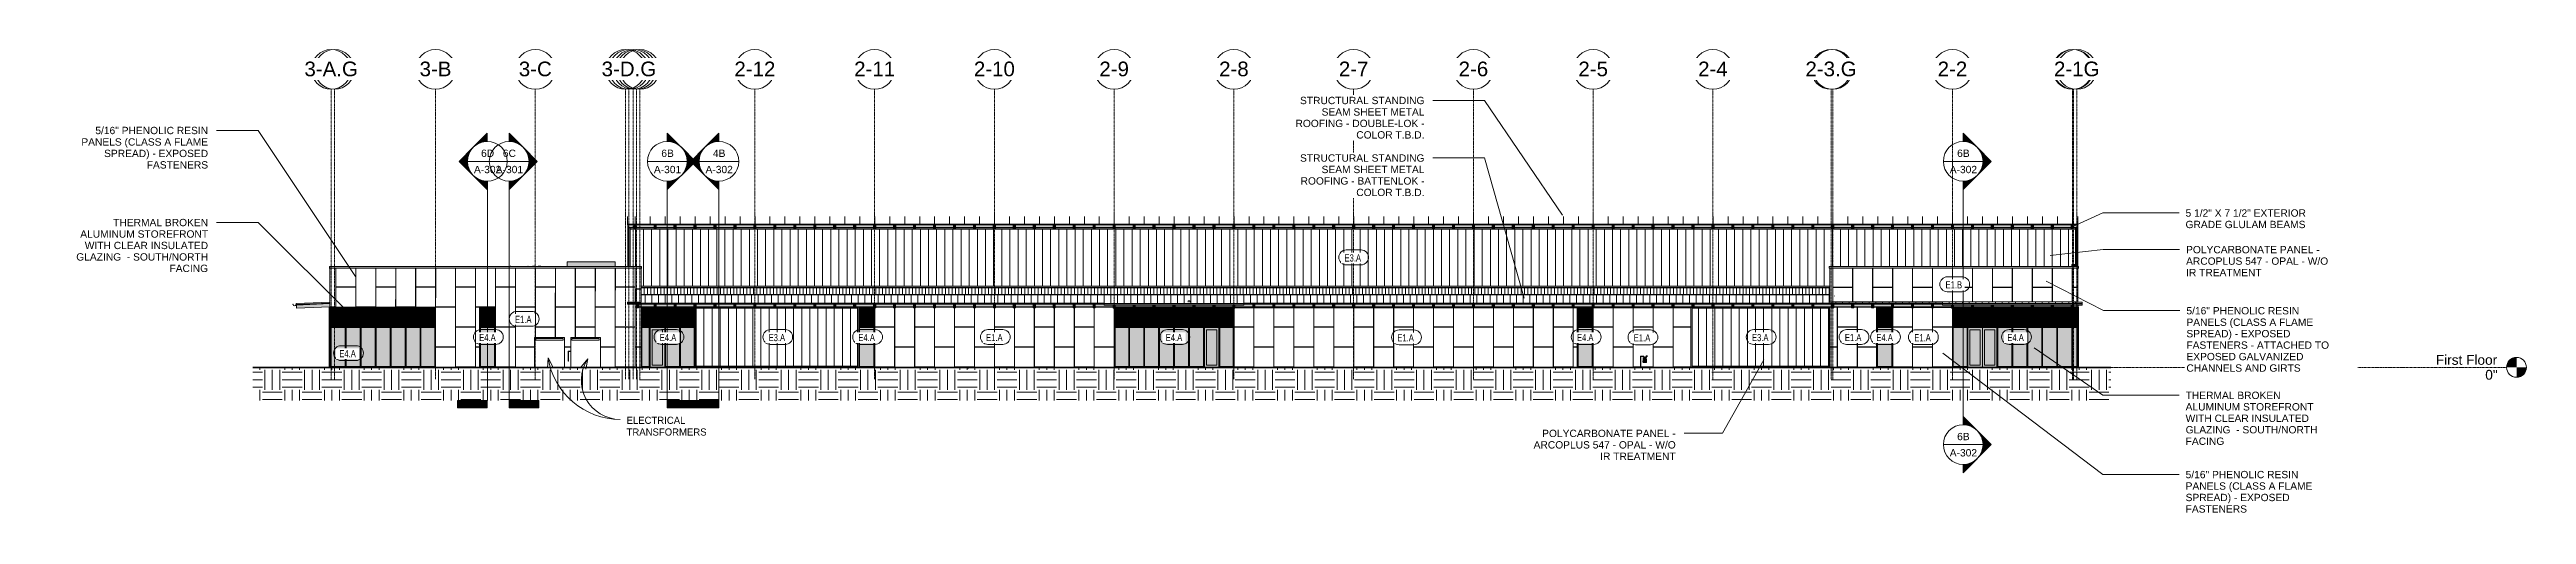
# Model space of a CAD drawing. Header units: inches. Extents: x 20273 to 40520, y -355 to 835.
# Drawn here: x 24443 to 30431, y -355 to 768 of the extents above; entities that cross this region are included whole.
import ezdxf

# ---------------------------------------------------------------- set-up
doc = ezdxf.new("R2010")
doc.units = ezdxf.units.IN
doc.header["$MEASUREMENT"] = 0
doc.linetypes.add('Grid Line 1_2_', pattern=[0.875, 0.5, -0.125, 0.125, -0.125])
for name, color, linetype, lineweight in [('A-ANNO-KEYN', 231, 'Continuous', 9), ('A-DOOR', 31, 'Continuous', 13), ('A-FLOR-LEVL', 51, 'Continuous', 9), ('A-GLAZ-CURT', 52, 'Continuous', 13), ('A-GLAZ-CWMG', 51, 'Continuous', 13), ('A-ROOF', 132, 'Continuous', 13), ('A-ROOF-OTLN', 132, 'Continuous', 9), ('A-ROOF-PATT', 132, 'Continuous', 13), ('A-SITE-SWLK', 140, 'Continuous', 70), ('A-WALL', 113, 'Continuous', 13), ('A-WALL-IDEN', 211, 'Continuous', 9), ('A-WALL-PATT', 111, 'Continuous', 13), ('C-TOPO', 7, 'Continuous', 13), ('E-ELEC-EQPM', 71, 'Continuous', 13), ('G-ANNO-SYMB', 111, 'Continuous', 9), ('G-ANNO-TEXT', 231, 'Continuous', 9), ('I-WALL', 2, 'Continuous', 13), ('M-EQPM', 50, 'Continuous', 13), ('P-SANR-FIXT', 6, 'Continuous', 13), ('S-BEAM', 12, 'Continuous', 13), ('S-COLS', 52, 'Continuous', 13), ('S-GRID', 1, 'Continuous', 9), ('S-GRID-IDEN', 1, 'Continuous', 9)]:
    doc.layers.add(name, color=color, linetype=linetype, lineweight=lineweight)
doc.styles.add('Arial', font='arial.ttf', dxfattribs={"height": 23.60479})
doc.styles.add('Arial_1', font='arial.ttf', dxfattribs={"height": 35.407186})
doc.styles.add('Arial_2', font='arial.ttf', dxfattribs={"height": 17.703593})
doc.styles.add('Century Gothic', font='GOTHIC.TTF', dxfattribs={"width": 0.8, "height": 17.245342})
doc.styles.add('Century Gothic_1', font='GOTHIC.TTF', dxfattribs={"height": 17.245342})
pattern_1 = [(0, (27645.49, 0), (48, 48), [48, -48]), (0, (27645.49, 18), (48, 48), [48, -48]), (0, (27645.49, 36), (48, 48), [48, -48]), (90, (27651.49, 42), (-48, 48), [48, -48]), (90, (27669.49, 42), (-48, 48), [48, -48]), (90, (27687.49, 42), (-48, 48), [48, -48])]

msp = doc.modelspace()

# ---------------------------------------------------------------- texts
at = {"layer": 'G-ANNO-SYMB', "char_height": 17.7, "attachment_point": 2, "line_spacing_factor": 0.938532, "style": 'Arial_2'}
for s, insert, width in [('A-302', (25502, 486.9), 78.624), ('6D', (25502, 526.1), 37.584), ('A-301', (25554.7, 486.9), 78.624), ('6C', (25554.7, 526.1), 37.584), ('A-301', (25937, 486.9), 78.624), ('6B', (25937, 526.1), 36.072), ('A-302', (26061.8, 486.9), 78.624), ('4B', (26061.8, 526.1), 36.072), ('A-302', (29069.6, 486.9), 78.624), ('6B', (29069.6, 526.1), 36.072), ('6B', (29069.6, -158.3), 36.072), ('A-302', (29069.6, -197.6), 78.624)]:
    msp.add_mtext(s, dxfattribs=dict(at, insert=insert, width=width))

# ---------------------------------------------------------------- blocks, each defined once
blk = doc.blocks.new('HSS-Hollow Structural Section-Column - HSS3-1_2X3-1_2X1_8-350765-Elevation - South')
at = {"layer": 'S-COLS'}
blk.add_hatch(color=254, dxfattribs=at).paths.add_polyline_path([(25387.4, 146.4), (25387.4, 146.5), (25384.4, 146.4)], flags=0)
blk = doc.blocks.new('Locker Rooms and Restrooms_rvt-2-Elevation - South')
at = {"lineweight": 13}
for p in [(0, 0), (58.75, 0), (220.5, 0), (272, 0)]:
    blk.add_blockref('HSS-Hollow Structural Section-Column - HSS3-1_2X3-1_2X1_8-350765-Elevation - South', p, dxfattribs=at)
blk = doc.blocks.new('Rectangular Mullion - Profile_Polycarbonate_Upper and left-1767982-Elevation - South')
at = {"layer": 'A-GLAZ-CWMG'}
blk.add_hatch(color=256, dxfattribs=at).paths.add_polyline_path([(24584.2, 334.1), (26278.4, 334.1), (26278.4, 336.8), (26273, 336.8), (26273, 335.5), (26267.8, 335.5), (26267.8, 336.8), (26224.7, 336.8), (26224.7, 335.5), (26219.6, 335.5), (26219.6, 336.8), (26176.5, 336.8), (26176.5, 335.5), (26171.3, 335.5), (26171.3, 336.8), (26128.2, 336.8), (26128.2, 335.5), (26123.1, 335.5), (26123.1, 336.8), (26080, 336.8), (26080, 335.5), (26074.8, 335.5), (26074.8, 336.8), (26031.7, 336.8), (26031.7, 335.5), (26026.6, 335.5), (26026.6, 336.8), (25983.5, 336.8), (25983.5, 335.5), (25978.3, 335.5), (25978.3, 336.8), (25935.2, 336.8), (25935.2, 335.5), (25930.1, 335.5), (25930.1, 336.8), (25887, 336.8), (25887, 335.5), (25881.8, 335.5), (25881.8, 336.8), (25838.7, 336.8), (25838.7, 335.5), (25833.6, 335.5), (25833.6, 336.8), (25790.5, 336.8), (25790.5, 335.5), (25785.3, 335.5), (25785.3, 336.8), (25742.2, 336.8), (25742.2, 335.5), (25737.1, 335.5), (25737.1, 336.8), (25694, 336.8), (25694, 335.5), (25688.8, 335.5), (25688.8, 336.8), (25645.7, 336.8), (25645.7, 335.5), (25640.6, 335.5), (25640.6, 336.8), (25597.5, 336.8), (25597.5, 335.5), (25592.3, 335.5), (25592.3, 336.8), (25549.2, 336.8), (25549.2, 335.5), (25544.1, 335.5), (25544.1, 336.8), (25501, 336.8), (25501, 335.5), (25495.8, 335.5), (25495.8, 336.8), (25452.7, 336.8), (25452.7, 335.5), (25447.6, 335.5), (25447.6, 336.8), (25404.5, 336.8), (25404.5, 335.5), (25399.3, 335.5), (25399.3, 336.8), (25356.2, 336.8), (25356.2, 335.5), (25351.1, 335.5), (25351.1, 336.8), (25308, 336.8), (25308, 335.5), (25302.8, 335.5), (25302.8, 336.8), (25259.7, 336.8), (25259.7, 335.5), (25254.6, 335.5), (25254.6, 336.8), (25211.5, 336.8), (25211.5, 335.5), (25206.3, 335.5), (25206.3, 336.8), (25163.2, 336.8), (25163.2, 335.5), (25158.1, 335.5), (25158.1, 336.8), (25115, 336.8), (25115, 335.5), (25109.8, 335.5), (25109.8, 336.8), (25066.7, 336.8), (25066.7, 335.5), (25061.6, 335.5), (25061.6, 336.8), (25018.5, 336.8), (25018.5, 335.5), (25013.3, 335.5), (25013.3, 336.8), (24970.2, 336.8), (24970.2, 335.5), (24965.1, 335.5), (24965.1, 336.8), (24922, 336.8), (24922, 335.5), (24916.8, 335.5), (24916.8, 336.8), (24873.7, 336.8), (24873.7, 335.5), (24868.6, 335.5), (24868.6, 336.8), (24825.5, 336.8), (24825.5, 335.5), (24820.3, 335.5), (24820.3, 336.8), (24777.2, 336.8), (24777.2, 335.5), (24772.1, 335.5), (24772.1, 336.8), (24729, 336.8), (24729, 335.5), (24723.8, 335.5), (24723.8, 336.8), (24680.7, 336.8), (24680.7, 335.5), (24675.6, 335.5), (24675.6, 336.8), (24632.5, 336.8), (24632.5, 335.5), (24627.3, 335.5), (24627.3, 336.8), (24584.2, 336.8), (24584.2, 335.5), (24579.1, 335.5), (24579.1, 336.8), (24536, 336.8), (24536, 335.5), (24530.8, 335.5), (24530.8, 336.8), (24487.7, 336.8), (24487.7, 335.5), (24482.6, 335.5), (24482.6, 336.8), (24439.5, 336.8), (24439.5, 335.5), (24434.3, 335.5), (24434.3, 336.8), (24391.2, 336.8), (24391.2, 335.5), (24386.1, 335.5), (24386.1, 336.8), (24343, 336.8), (24343, 335.5), (24337.8, 335.5), (24337.8, 336.8), (24294.7, 336.8), (24294.7, 335.5), (24289.6, 335.5), (24289.6, 336.8), (24246.5, 336.8), (24246.5, 335.5), (24241.3, 335.5), (24241.3, 336.8), (24198.2, 336.8), (24198.2, 335.5), (24193.1, 335.5), (24193.1, 336.8), (24150, 336.8), (24150, 335.5), (24144.8, 335.5), (24144.8, 336.8), (24101.7, 336.8), (24101.7, 335.5), (24096.6, 335.5), (24096.6, 336.8), (24053.5, 336.8), (24053.5, 335.5), (24048.3, 335.5), (24048.3, 336.8), (24005.2, 336.8), (24005.2, 335.5), (24000.1, 335.5), (24000.1, 336.8), (23957, 336.8), (23957, 335.5), (23951.8, 335.5), (23951.8, 336.8), (23908.7, 336.8), (23908.7, 335.5), (23903.6, 335.5), (23903.6, 336.8), (23860.5, 336.8), (23860.5, 335.5), (23855.3, 335.5), (23855.3, 336.8), (23812.2, 336.8), (23812.2, 335.5), (23807.1, 335.5), (23807.1, 336.8), (23764, 336.8), (23764, 335.5), (23758.8, 335.5), (23758.8, 336.8), (23715.7, 336.8), (23715.7, 335.5), (23710.6, 335.5), (23710.6, 336.8), (23667.5, 336.8), (23667.5, 335.5), (23662.3, 335.5), (23662.3, 336.8), (23619.2, 336.8), (23619.2, 335.5), (23614.1, 335.5), (23614.1, 336.8), (23571, 336.8), (23571, 335.5), (23565.8, 335.5), (23565.8, 336.8), (23522.7, 336.8), (23522.7, 335.5), (23517.6, 335.5), (23517.6, 336.8), (23474.5, 336.8), (23474.5, 335.5), (23469.3, 335.5), (23469.3, 336.8), (23426.2, 336.8), (23426.2, 335.5), (23421.1, 335.5), (23421.1, 336.8), (23378, 336.8), (23378, 335.5), (23372.8, 335.5), (23372.8, 336.8), (23329.7, 336.8), (23329.7, 335.5), (23324.6, 335.5), (23324.6, 336.8), (23281.5, 336.8), (23281.5, 335.5), (23276.3, 335.5), (23276.3, 336.8), (23233.2, 336.8), (23233.2, 335.5), (23228.1, 335.5), (23228.1, 336.8), (23185, 336.8), (23185, 335.5), (23179.8, 335.5), (23179.8, 336.8), (23136.7, 336.8), (23136.7, 335.5), (23131.6, 335.5), (23131.6, 336.8), (23088.5, 336.8), (23088.5, 335.5), (23083.3, 335.5), (23083.3, 336.8), (23040.2, 336.8), (23040.2, 335.5), (23035.1, 335.5), (23035.1, 336.8), (22992, 336.8), (22992, 335.5), (22986.8, 335.5), (22986.8, 336.8), (22943.7, 336.8), (22943.7, 335.5), (22938.6, 335.5), (22938.6, 336.8), (22895.5, 336.8), (22895.5, 335.5), (22890.3, 335.5), (22890.3, 336.8), (22847.2, 336.8), (22847.2, 335.5), (22842.1, 335.5), (22842.1, 336.8), (22799, 336.8), (22799, 335.5), (22793.8, 335.5), (22793.8, 336.8), (22784.1, 336.8), (22784.1, 334.1), (24579.1, 334.1)], flags=0)
for p, q in [((22784.1, 334.1), (22784.1, 336.8)), ((22793.8, 336.8), (22784.1, 336.8)), ((26278.4, 334.1), (22784.1, 334.1)), ((22842.1, 336.8), (22799, 336.8)), ((22890.3, 336.8), (22847.2, 336.8)), ((22938.6, 336.8), (22895.5, 336.8)), ((22986.8, 336.8), (22943.7, 336.8)), ((23035.1, 336.8), (22992, 336.8)), ((23083.3, 336.8), (23040.2, 336.8)), ((23131.6, 336.8), (23088.5, 336.8)), ((23179.8, 336.8), (23136.7, 336.8)), ((23228.1, 336.8), (23185, 336.8)), ((23276.3, 336.8), (23233.2, 336.8)), ((23324.6, 336.8), (23281.5, 336.8)), ((23372.8, 336.8), (23329.7, 336.8)), ((23421.1, 336.8), (23378, 336.8)), ((23469.3, 336.8), (23426.2, 336.8)), ((23517.6, 336.8), (23474.5, 336.8)), ((23565.8, 336.8), (23522.7, 336.8)), ((23614.1, 336.8), (23571, 336.8)), ((23662.3, 336.8), (23619.2, 336.8)), ((23710.6, 336.8), (23667.5, 336.8)), ((23758.8, 336.8), (23715.7, 336.8)), ((23807.1, 336.8), (23764, 336.8)), ((23855.3, 336.8), (23812.2, 336.8)), ((23903.6, 336.8), (23860.5, 336.8)), ((23951.8, 336.8), (23908.7, 336.8)), ((24000.1, 336.8), (23957, 336.8)), ((24048.3, 336.8), (24005.2, 336.8)), ((24096.6, 336.8), (24053.5, 336.8)), ((24144.8, 336.8), (24101.7, 336.8)), ((24193.1, 336.8), (24150, 336.8)), ((24241.3, 336.8), (24198.2, 336.8)), ((24289.6, 336.8), (24246.5, 336.8)), ((24337.8, 336.8), (24294.7, 336.8)), ((24386.1, 336.8), (24343, 336.8)), ((24434.3, 336.8), (24391.2, 336.8)), ((24482.6, 336.8), (24439.5, 336.8)), ((24530.8, 336.8), (24487.7, 336.8)), ((24579.1, 336.8), (24536, 336.8)), ((24627.3, 336.8), (24584.2, 336.8)), ((24675.6, 336.8), (24632.5, 336.8)), ((24723.8, 336.8), (24680.7, 336.8)), ((24772.1, 336.8), (24729, 336.8)), ((24820.3, 336.8), (24777.2, 336.8)), ((24868.6, 336.8), (24825.5, 336.8)), ((24916.8, 336.8), (24873.7, 336.8)), ((24965.1, 336.8), (24922, 336.8)), ((25013.3, 336.8), (24970.2, 336.8)), ((25061.6, 336.8), (25018.5, 336.8)), ((25109.8, 336.8), (25066.7, 336.8)), ((25158.1, 336.8), (25115, 336.8)), ((25206.3, 336.8), (25163.2, 336.8)), ((25254.6, 336.8), (25211.5, 336.8)), ((25302.8, 336.8), (25259.7, 336.8)), ((25351.1, 336.8), (25308, 336.8)), ((25399.3, 336.8), (25356.2, 336.8)), ((25447.6, 336.8), (25404.5, 336.8)), ((25495.8, 336.8), (25452.7, 336.8)), ((25544.1, 336.8), (25501, 336.8)), ((25592.3, 336.8), (25549.2, 336.8)), ((25640.6, 336.8), (25597.5, 336.8)), ((25688.8, 336.8), (25645.7, 336.8)), ((25737.1, 336.8), (25694, 336.8)), ((25785.3, 336.8), (25742.2, 336.8)), ((25833.6, 336.8), (25790.5, 336.8)), ((25881.8, 336.8), (25838.7, 336.8)), ((25930.1, 336.8), (25887, 336.8)), ((25978.3, 336.8), (25935.2, 336.8)), ((26026.6, 336.8), (25983.5, 336.8)), ((26074.8, 336.8), (26031.7, 336.8)), ((26123.1, 336.8), (26080, 336.8)), ((26171.3, 336.8), (26128.2, 336.8)), ((26219.6, 336.8), (26176.5, 336.8)), ((26267.8, 336.8), (26224.7, 336.8)), ((26278.4, 336.8), (26273, 336.8)), ((26278.4, 336.8), (26278.4, 334.1))]:
    blk.add_line(p, q, dxfattribs=at)
blk = doc.blocks.new('Rectangular Mullion - Profile_Polycarbonate_Lower-1767983-Elevation - South')
at = {"layer": 'A-GLAZ-CWMG'}
blk.add_hatch(color=256, dxfattribs=at).paths.add_polyline_path([(24398.8, 193.3), (25684.1, 193.3), (25684.1, 196.1), (22810.7, 196.1), (22810.7, 193.3), (24258.4, 193.3)], flags=0)
for p, q in [((22810.7, 196.1), (25684.1, 196.1)), ((22810.7, 193.3), (25684.1, 193.3))]:
    blk.add_line(p, q, dxfattribs=at)
blk = doc.blocks.new('Rectangular Mullion - Profile_Polycarbonate_Upper and left-1872004-Elevation - South')
at = {"layer": 'A-GLAZ-CWMG'}
blk.add_hatch(color=256, dxfattribs=at).paths.add_polyline_path([(22784.1, 243.5), (22784.1, 336.8), (22781.4, 336.8), (22781.4, 243.5)], flags=0)
for p, q in [((22781.4, 336.8), (22784.1, 336.8)), ((22781.4, 336.8), (22781.4, 243.5)), ((22784.1, 336.8), (22784.1, 243.5))]:
    blk.add_line(p, q, dxfattribs=at)
blk = doc.blocks.new('Rectangular Mullion - Profile_Polycarbonate_right-1872005-Elevation - South')
at = {"layer": 'A-GLAZ-CWMG'}
blk.add_hatch(color=256, dxfattribs=at).paths.add_polyline_path([(26281.1, 245.6), (26281.1, 336.8), (26278.4, 336.8), (26278.4, 245.6)], flags=0)
for p, q in [((26278.4, 336.8), (26281.1, 336.8)), ((26278.4, 245.6), (26278.4, 336.8)), ((26281.1, 245.6), (26281.1, 336.8)), ((26281.1, 245.6), (26278.4, 245.6))]:
    blk.add_line(p, q, dxfattribs=at)
blk = doc.blocks.new('Rectangular Mullion - Profile_Polycarbonate_Upper and left-1767610-Elevation - South')
at = {"layer": 'A-GLAZ-CWMG'}
blk.add_hatch(color=256, dxfattribs=at).paths.add_polyline_path([(23276.3, 142.7), (23334.1, 142.7), (23334.1, 145.5), (23329.7, 145.5), (23329.7, 144), (23324.6, 144), (23324.6, 145.5), (23281.5, 145.5), (23281.5, 144), (23276.3, 144), (23276.3, 145.5), (23233.2, 145.5), (23233.2, 144), (23228.1, 144), (23228.1, 145.5), (23185, 145.5), (23185, 144), (23179.8, 144), (23179.8, 145.5), (23136.7, 145.5), (23136.7, 144), (23131.6, 144), (23131.6, 145.5), (23088.5, 145.5), (23088.5, 144), (23083.3, 144), (23083.3, 145.5), (23040.2, 145.5), (23040.2, 144), (23035.1, 144), (23035.1, 145.5), (22992, 145.5), (22992, 144), (22986.8, 144), (22986.8, 145.5), (22944, 145.5), (22944, 142.7), (23275.8, 142.7)], flags=0)
for p, q in [((22944, 142.7), (22944, 145.5)), ((22986.8, 145.5), (22944, 145.5)), ((23334.1, 142.7), (22944, 142.7)), ((23035.1, 145.5), (22992, 145.5)), ((23083.3, 145.5), (23040.2, 145.5)), ((23131.6, 145.5), (23088.5, 145.5)), ((23179.8, 145.5), (23136.7, 145.5)), ((23228.1, 145.5), (23185, 145.5)), ((23276.3, 145.5), (23233.2, 145.5)), ((23324.6, 145.5), (23281.5, 145.5)), ((23334.1, 145.5), (23329.7, 145.5)), ((23334.1, 145.5), (23334.1, 142.7))]:
    blk.add_line(p, q, dxfattribs=at)
blk = doc.blocks.new('Rectangular Mullion - Profile_Polycarbonate_Lower-1767611-Elevation - South')
at = {"layer": 'A-GLAZ-CWMG'}
blk.add_hatch(color=256, dxfattribs=at).paths.add_polyline_path([(23275.8, 0), (23334.1, 0), (23334.1, 2.7), (22944, 2.7), (22944, 0), (23100.3, 0)], flags=0)
for p, q in [((22944, 0), (22944, 2.7)), ((22944, 2.7), (23334.1, 2.7)), ((23334.1, 2.7), (23334.1, 0))]:
    blk.add_line(p, q, dxfattribs=at)
blk = doc.blocks.new('Rectangular Mullion - Profile_Polycarbonate_Upper and left-1184084-Elevation - South')
at = {"layer": 'A-GLAZ-CWMG'}
blk.add_hatch(color=256, dxfattribs=at).paths.add_polyline_path([(22941.3, 0), (22944, 0), (22944, 145.5), (22943.7, 145.5), (22943.7, 144), (22941.3, 144), (22941.3, 76.5)], flags=0)
for p, q in [((22941.3, 144), (22941.3, 0)), ((22943.7, 145.5), (22944, 145.5)), ((22944, 145.5), (22944, 0))]:
    blk.add_line(p, q, dxfattribs=at)
blk = doc.blocks.new('Rectangular Mullion - Profile_Polycarbonate_right-1184085-Elevation - South')
at = {"layer": 'A-GLAZ-CWMG'}
blk.add_hatch(color=256, dxfattribs=at).paths.add_polyline_path([(23336.8, 0), (23336.8, 145.5), (23334.1, 145.5), (23334.1, 0)], flags=0)
for p, q in [((23334.1, 145.5), (23336.8, 145.5)), ((23334.1, 0), (23334.1, 145.5)), ((23336.8, 0), (23336.8, 145.5))]:
    blk.add_line(p, q, dxfattribs=at)
blk = doc.blocks.new('System Panel - INSULATED LOW-E GLAZING _SEE ELEVATIONS FOR U-FACTOR_ SHGC_ _ LT_-1307209-Elevation - South')
at = {"layer": 'A-GLAZ-CURT'}
blk.add_hatch(color=256, dxfattribs=at).paths.add_polyline_path([(24241.8, 2), (24241.8, 96), (24209.7, 96), (24209.7, 2)], flags=0)
blk = doc.blocks.new('Door_Single_Storefront - one-1371399-Elevation - South')
at = {"layer": 'A-DOOR'}
h = blk.add_hatch(color=256, dxfattribs=at)
h.paths.add_polyline_path([(24172.5, 0), (24207.7, 0), (24207.7, 96), (24172.5, 96), (24172.5, 2)], flags=0)
h.paths.add_polyline_path([(24202.7, 5), (24177.5, 5), (24177.5, 91), (24202.7, 91), (24202.7, 76.5)], flags=0)
blk.add_hatch(color=256, dxfattribs=at).paths.add_polyline_path([(24202.7, 5), (24202.7, 91), (24177.5, 91), (24177.5, 5)], flags=0)
for p, q in [((24177.5, 91), (24177.5, 5)), ((24177.5, 91), (24202.7, 91)), ((24202.7, 5), (24202.7, 91)), ((24177.5, 5), (24202.7, 5))]:
    blk.add_line(p, q, dxfattribs=at)
blk = doc.blocks.new('System Panel - INSULATED LOW-E GLAZING _SEE ELEVATIONS FOR U-FACTOR_ SHGC_ _ LT_-827433-Elevation - South')
at = {"layer": 'A-GLAZ-CURT'}
blk.add_hatch(color=256, dxfattribs=at).paths.add_polyline_path([(24170.5, 2), (24170.5, 96), (24136.3, 96), (24136.3, 2)], flags=0)
blk = doc.blocks.new('System Panel - INSULATED LOW-E GLAZING _SEE ELEVATIONS FOR U-FACTOR_ SHGC_ _ LT_-1307211-Elevation - South')
at = {"layer": 'A-GLAZ-CURT'}
blk.add_hatch(color=256, dxfattribs=at).paths.add_polyline_path([(24209.7, 98), (24241.8, 98), (24241.8, 143), (24241.3, 143), (24241.3, 143.5), (24209.7, 143.5), (24209.7, 115.6)], flags=0)
blk = doc.blocks.new('System Panel - INSULATED LOW-E GLAZING _SEE ELEVATIONS FOR U-FACTOR_ SHGC_ _ LT_-1307212-Elevation - South')
at = {"layer": 'A-GLAZ-CURT'}
blk.add_hatch(color=256, dxfattribs=at).paths.add_polyline_path([(24207.7, 98), (24207.7, 143.5), (24198.2, 143.5), (24198.2, 143), (24193.1, 143), (24193.1, 143.5), (24172.5, 143.5), (24172.5, 98), (24188.2, 98)], flags=0)
blk = doc.blocks.new('System Panel - INSULATED LOW-E GLAZING _SEE ELEVATIONS FOR U-FACTOR_ SHGC_ _ LT_-1142338-Elevation - South')
at = {"layer": 'A-GLAZ-CURT'}
blk.add_hatch(color=256, dxfattribs=at).paths.add_polyline_path([(24170.5, 98), (24170.5, 143.5), (24150, 143.5), (24150, 143), (24144.8, 143), (24144.8, 143.5), (24136.3, 143.5), (24136.3, 98)], flags=0)
blk = doc.blocks.new('Rectangular Mullion - Exterior 2_ x 4_5_-1307204-Elevation - South')
at = {"layer": 'A-GLAZ-CWMG'}
blk.add_hatch(color=256, dxfattribs=at).paths.add_polyline_path([(24223.3, 143.5), (24241.3, 143.5), (24241.3, 145.5), (24208.7, 145.5), (24208.7, 143.5)], flags=0)
for p, q in [((24241.3, 145.5), (24208.7, 145.5)), ((24241.3, 143.5), (24208.7, 143.5))]:
    blk.add_line(p, q, dxfattribs=at)
blk = doc.blocks.new('Rectangular Mullion - Exterior 2_ x 4_5_-1307205-Elevation - South')
at = {"layer": 'A-GLAZ-CWMG'}
h = blk.add_hatch(color=256, dxfattribs=at)
h.paths.add_polyline_path([(24171.5, 143.5), (24193.1, 143.5), (24193.1, 145.5), (24171.5, 145.5), (24171.5, 144.9)], flags=0)
h.paths.add_polyline_path([(24205.7, 143.5), (24208.7, 143.5), (24208.7, 145.5), (24198.2, 145.5), (24198.2, 143.5)], flags=0)
for p, q in [((24193.1, 145.5), (24171.5, 145.5)), ((24193.1, 143.5), (24171.5, 143.5)), ((24208.7, 145.5), (24198.2, 145.5)), ((24208.7, 143.5), (24198.2, 143.5))]:
    blk.add_line(p, q, dxfattribs=at)
blk = doc.blocks.new('Rectangular Mullion - Exterior 2_ x 4_5_-769201-Elevation - South')
at = {"layer": 'A-GLAZ-CWMG'}
h = blk.add_hatch(color=256, dxfattribs=at)
h.paths.add_polyline_path([(24135.6, 143.5), (24144.8, 143.5), (24144.8, 145.5), (24135.3, 145.5), (24135.3, 143.5)], flags=0)
h.paths.add_polyline_path([(24153.1, 143.5), (24171.5, 143.5), (24171.5, 145.5), (24150, 145.5), (24150, 143.5)], flags=0)
for p, q in [((24144.8, 145.5), (24135.3, 145.5)), ((24144.8, 143.5), (24135.3, 143.5)), ((24171.5, 145.5), (24150, 145.5)), ((24171.5, 143.5), (24150, 143.5))]:
    blk.add_line(p, q, dxfattribs=at)
blk = doc.blocks.new('Rectangular Mullion - Exterior 2_ x 4_5_-1307206-Elevation - South')
at = {"layer": 'A-GLAZ-CWMG'}
blk.add_hatch(color=256, dxfattribs=at).paths.add_polyline_path([(24207.7, 0), (24243.8, 0), (24243.8, 2), (24207.7, 2)], flags=0)
for p, q in [((24207.7, 0), (24207.7, 2)), ((24207.7, 2), (24243.8, 2)), ((24243.8, 2), (24243.8, 0))]:
    blk.add_line(p, q, dxfattribs=at)
blk = doc.blocks.new('Rectangular Mullion - Exterior 2_ x 4_5_-1146644-Elevation - South')
at = {"layer": 'A-GLAZ-CWMG'}
blk.add_hatch(color=256, dxfattribs=at).paths.add_polyline_path([(24135.3, 0), (24172.5, 0), (24172.5, 2), (24135.3, 2)], flags=0)
for p, q in [((24135.3, 2), (24172.5, 2)), ((24172.5, 2), (24172.5, 0))]:
    blk.add_line(p, q, dxfattribs=at)
blk = doc.blocks.new('Rectangular Mullion - Exterior 2_ x 4_5_-769200-Elevation - South')
at = {"layer": 'A-GLAZ-CWMG'}
blk.add_hatch(color=256, dxfattribs=at).paths.add_polyline_path([(24118, 0), (24135.3, 0), (24135.3, 2), (24099.1, 2), (24099.1, 0)], flags=0)
blk.add_line((24099.1, 2), (24135.3, 2), dxfattribs=at)
blk = doc.blocks.new('Rectangular Mullion - Exterior 2_ x 4_5_-1142339-Elevation - South')
at = {"layer": 'A-GLAZ-CWMG'}
blk.add_hatch(color=256, dxfattribs=at).paths.add_polyline_path([(23956.5, 2), (23956.5, 97), (23954.5, 97), (23954.5, 2)], flags=0)
for p, q in [((23954.5, 97), (23954.5, 2)), ((23956.5, 97), (23956.5, 2)), ((23956.5, 2), (23954.5, 2))]:
    blk.add_line(p, q, dxfattribs=at)
blk = doc.blocks.new('Rectangular Mullion - Exterior 2_ x 4_5_-1142340-Elevation - South')
at = {"layer": 'A-GLAZ-CWMG'}
blk.add_hatch(color=256, dxfattribs=at).paths.add_polyline_path([(23954.5, 97), (23956.5, 97), (23956.5, 143), (23954.5, 143), (23954.5, 115.6)], flags=0)
for p, q in [((23954.5, 143), (23954.5, 97)), ((23956.5, 143), (23956.5, 97))]:
    blk.add_line(p, q, dxfattribs=at)
blk = doc.blocks.new('Rectangular Mullion - Exterior 2_ x 4_5_-1142341-Elevation - South')
at = {"layer": 'A-GLAZ-CWMG'}
blk.add_hatch(color=256, dxfattribs=at).paths.add_polyline_path([(24243.8, 97), (24243.8, 143), (24241.8, 143), (24241.8, 97)], flags=0)
for p, q in [((24241.8, 97), (24241.8, 143)), ((24243.8, 97), (24243.8, 143))]:
    blk.add_line(p, q, dxfattribs=at)
blk = doc.blocks.new('Rectangular Mullion - Exterior 2_ x 4_5_-1142342-Elevation - South')
at = {"layer": 'A-GLAZ-CWMG'}
blk.add_hatch(color=256, dxfattribs=at).paths.add_polyline_path([(24241.8, 2), (24243.8, 2), (24243.8, 97), (24241.8, 97), (24241.8, 76.5)], flags=0)
for p, q in [((24241.8, 2), (24241.8, 97)), ((24243.8, 2), (24243.8, 97)), ((24243.8, 2), (24241.8, 2))]:
    blk.add_line(p, q, dxfattribs=at)
blk = doc.blocks.new('Rectangular Mullion - Exterior 2_ x 4_5_-1307207-Elevation - South')
at = {"layer": 'A-GLAZ-CWMG'}
blk.add_hatch(color=256, dxfattribs=at).paths.add_polyline_path([(24241.8, 96), (24241.8, 98), (24208.7, 98), (24208.7, 96)], flags=0)
for p, q in [((24241.8, 98), (24208.7, 98)), ((24241.8, 96), (24208.7, 96)), ((24241.8, 98), (24241.8, 96))]:
    blk.add_line(p, q, dxfattribs=at)
blk = doc.blocks.new('Rectangular Mullion - Exterior 2_ x 4_5_-1307208-Elevation - South')
at = {"layer": 'A-GLAZ-CWMG'}
blk.add_hatch(color=256, dxfattribs=at).paths.add_polyline_path([(24171.5, 96), (24208.7, 96), (24208.7, 98), (24171.5, 98)], flags=0)
for p, q in [((24208.7, 98), (24171.5, 98)), ((24208.7, 96), (24171.5, 96))]:
    blk.add_line(p, q, dxfattribs=at)
blk = doc.blocks.new('Rectangular Mullion - Exterior 2_ x 4_5_-769423-Elevation - South')
at = {"layer": 'A-GLAZ-CWMG'}
blk.add_hatch(color=256, dxfattribs=at).paths.add_polyline_path([(24171.5, 96), (24171.5, 98), (24135.3, 98), (24135.3, 96)], flags=0)
for p, q in [((24171.5, 98), (24135.3, 98)), ((24171.5, 96), (24135.3, 96))]:
    blk.add_line(p, q, dxfattribs=at)
blk = doc.blocks.new('Rectangular Mullion - Exterior 2_ x 4_5_-1115231-Elevation - South')
at = {"layer": 'A-GLAZ-CWMG'}
blk.add_hatch(color=256, dxfattribs=at).paths.add_polyline_path([(24209.7, 2), (24209.7, 96), (24207.7, 96), (24207.7, 2)], flags=0)
for p, q in [((24207.7, 96), (24209.7, 96)), ((24207.7, 96), (24207.7, 2)), ((24209.7, 96), (24209.7, 2)), ((24209.7, 2), (24207.7, 2))]:
    blk.add_line(p, q, dxfattribs=at)
blk = doc.blocks.new('Rectangular Mullion - Exterior 2_ x 4_5_-1142334-Elevation - South')
at = {"layer": 'A-GLAZ-CWMG'}
blk.add_hatch(color=256, dxfattribs=at).paths.add_polyline_path([(24209.7, 98), (24209.7, 143.5), (24207.7, 143.5), (24207.7, 98)], flags=0)
for p, q in [((24207.7, 143.5), (24209.7, 143.5)), ((24207.7, 143.5), (24207.7, 98)), ((24209.7, 143.5), (24209.7, 98)), ((24209.7, 98), (24207.7, 98))]:
    blk.add_line(p, q, dxfattribs=at)
blk = doc.blocks.new('System Panel - INSULATED LOW-E GLAZING _SEE ELEVATIONS FOR U-FACTOR_ SHGC_ _ LT_-1142345-Elevation - South')
at = {"layer": 'A-GLAZ-CURT'}
blk.add_hatch(color=256, dxfattribs=at).paths.add_polyline_path([(26016.1, 2), (26016.1, 96), (25983, 96), (25983, 2)], flags=0)
blk = doc.blocks.new('Door_Single_Storefront - one-1371400-Elevation - South')
at = {"layer": 'A-DOOR'}
h = blk.add_hatch(color=256, dxfattribs=at)
h.paths.add_polyline_path([(26053.3, 0), (26053.3, 96), (26018.1, 96), (26018.1, 0)], flags=0)
h.paths.add_polyline_path([(26023.1, 5), (26023.1, 91), (26048.3, 91), (26048.3, 5)], flags=0)
blk.add_hatch(color=256, dxfattribs=at).paths.add_polyline_path([(26023.1, 5), (26048.3, 5), (26048.3, 91), (26023.1, 91), (26023.1, 30.2)], flags=0)
for p, q in [((26023.1, 91), (26023.1, 5)), ((26023.1, 91), (26048.3, 91)), ((26048.3, 5), (26048.3, 91)), ((26053.3, 96), (26053.3, 0)), ((26023.1, 5), (26048.3, 5))]:
    blk.add_line(p, q, dxfattribs=at)
blk = doc.blocks.new('Door_Single_Storefront - one-1371401-Elevation - South')
at = {"layer": 'A-DOOR'}
h = blk.add_hatch(color=256, dxfattribs=at)
h.paths.add_polyline_path([(26088.5, 0), (26088.5, 96), (26053.3, 96), (26053.3, 0), (26083.2, 0)], flags=0)
h.paths.add_polyline_path([(26083.5, 5), (26058.3, 5), (26058.3, 91), (26083.5, 91), (26083.5, 76.5)], flags=0)
blk.add_hatch(color=256, dxfattribs=at).paths.add_polyline_path([(26058.3, 5), (26083.5, 5), (26083.5, 91), (26058.3, 91), (26058.3, 30.2)], flags=0)
for p, q in [((26053.3, 0), (26053.3, 96)), ((26058.3, 91), (26058.3, 5)), ((26058.3, 91), (26083.5, 91)), ((26083.5, 5), (26083.5, 91)), ((26058.3, 5), (26083.5, 5))]:
    blk.add_line(p, q, dxfattribs=at)
blk = doc.blocks.new('System Panel - INSULATED LOW-E GLAZING _SEE ELEVATIONS FOR U-FACTOR_ SHGC_ _ LT_-827454-Elevation - South')
at = {"layer": 'A-GLAZ-CURT'}
blk.add_hatch(color=256, dxfattribs=at).paths.add_polyline_path([(26124.6, 2), (26124.6, 96), (26090.5, 96), (26090.5, 2)], flags=0)
blk = doc.blocks.new('System Panel - INSULATED LOW-E GLAZING _SEE ELEVATIONS FOR U-FACTOR_ SHGC_ _ LT_-1142348-Elevation - South')
at = {"layer": 'A-GLAZ-CURT'}
blk.add_hatch(color=256, dxfattribs=at).paths.add_polyline_path([(26013, 98), (26016.1, 98), (26016.1, 143.5), (25983.5, 143.5), (25983.5, 143), (25983, 143), (25983, 98)], flags=0)
blk = doc.blocks.new('System Panel - INSULATED LOW-E GLAZING _SEE ELEVATIONS FOR U-FACTOR_ SHGC_ _ LT_-1142349-Elevation - South')
at = {"layer": 'A-GLAZ-CURT'}
blk.add_hatch(color=256, dxfattribs=at).paths.add_polyline_path([(26018.1, 98), (26052.3, 98), (26052.3, 143.5), (26031.7, 143.5), (26031.7, 143), (26026.6, 143), (26026.6, 143.5), (26018.1, 143.5), (26018.1, 115.6)], flags=0)
blk = doc.blocks.new('Rectangular Mullion - Exterior 2_ x 4_5_-1274970-Elevation - South')
at = {"layer": 'A-GLAZ-CWMG'}
blk.add_hatch(color=256, dxfattribs=at).paths.add_polyline_path([(26276.2, 143.5), (26286, 143.5), (26286, 145.5), (26273, 145.5), (26273, 143.5)], flags=0)
for p, q in [((26286, 145.5), (26273, 145.5)), ((26273, 143.5), (26286, 143.5)), ((26286, 145.5), (26286, 143.5))]:
    blk.add_line(p, q, dxfattribs=at)
blk = doc.blocks.new('Rectangular Mullion - Exterior 2_ x 4_5_-1135275-Elevation - South')
at = {"layer": 'A-GLAZ-CWMG'}
blk.add_hatch(color=256, dxfattribs=at).paths.add_polyline_path([(25995.5, 143.5), (26017.1, 143.5), (26017.1, 145.5), (25983.5, 145.5), (25983.5, 143.5)], flags=0)
for p, q in [((26017.1, 145.5), (25983.5, 145.5)), ((25983.5, 143.5), (26017.1, 143.5))]:
    blk.add_line(p, q, dxfattribs=at)
blk = doc.blocks.new('Rectangular Mullion - Exterior 2_ x 4_5_-1135276-Elevation - South')
at = {"layer": 'A-GLAZ-CWMG'}
h = blk.add_hatch(color=256, dxfattribs=at)
h.paths.add_polyline_path([(26031.7, 143.5), (26053.3, 143.5), (26053.3, 145.5), (26031.7, 145.5), (26031.7, 144.9)], flags=0)
h.paths.add_polyline_path([(26026.6, 143.5), (26026.6, 145.5), (26017.1, 145.5), (26017.1, 143.5)], flags=0)
for p, q in [((26026.6, 145.5), (26017.1, 145.5)), ((26017.1, 143.5), (26026.6, 143.5)), ((26053.3, 145.5), (26031.7, 145.5)), ((26031.7, 143.5), (26053.3, 143.5))]:
    blk.add_line(p, q, dxfattribs=at)
blk = doc.blocks.new('Rectangular Mullion - Exterior 2_ x 4_5_-V11-Elevation - South')
at = {"layer": 'A-GLAZ-CWMG'}
h = blk.add_hatch(color=256, dxfattribs=at)
h.paths.add_polyline_path([(26053.3, 143.5), (26074.8, 143.5), (26074.8, 145.5), (26053.3, 145.5), (26053.3, 144.9)], flags=0)
h.paths.add_polyline_path([(26089.5, 143.5), (26089.5, 145.5), (26080, 145.5), (26080, 143.5), (26083.2, 143.5)], flags=0)
for p, q in [((26074.8, 145.5), (26053.3, 145.5)), ((26053.3, 143.5), (26074.8, 143.5)), ((26089.5, 145.5), (26080, 145.5)), ((26080, 143.5), (26089.5, 143.5))]:
    blk.add_line(p, q, dxfattribs=at)
blk = doc.blocks.new('Rectangular Mullion - Exterior 2_ x 4_5_-V12-Elevation - South')
at = {"layer": 'A-GLAZ-CWMG'}
blk.add_hatch(color=256, dxfattribs=at).paths.add_polyline_path([(26118.3, 143.5), (26123.1, 143.5), (26123.1, 145.5), (26089.5, 145.5), (26089.5, 143.5), (26100.7, 143.5)], flags=0)
for p, q in [((26123.1, 145.5), (26089.5, 145.5)), ((26089.5, 143.5), (26123.1, 143.5))]:
    blk.add_line(p, q, dxfattribs=at)
blk = doc.blocks.new('Rectangular Mullion - Exterior 2_ x 4_5_-V13-Elevation - South')
at = {"layer": 'A-GLAZ-CWMG'}
blk.add_hatch(color=256, dxfattribs=at).paths.add_polyline_path([(26153.4, 143.5), (26161.8, 143.5), (26161.8, 145.5), (26128.2, 145.5), (26128.2, 143.5), (26135.8, 143.5)], flags=0)
for p, q in [((26161.8, 145.5), (26128.2, 145.5)), ((26128.2, 143.5), (26161.8, 143.5))]:
    blk.add_line(p, q, dxfattribs=at)
blk = doc.blocks.new('Rectangular Mullion - Exterior 2_ x 4_5_-1305154-Elevation - South')
at = {"layer": 'A-GLAZ-CWMG'}
blk.add_hatch(color=256, dxfattribs=at).paths.add_polyline_path([(26018.1, 0), (26018.1, 2), (25981, 2), (25981, 0)], flags=0)
for p, q in [((25981, 0), (25981, 2)), ((26018.1, 2), (25981, 2)), ((26018.1, 2), (26018.1, 0))]:
    blk.add_line(p, q, dxfattribs=at)
blk = doc.blocks.new('Rectangular Mullion - Exterior 2_ x 4_5_-1305160-Elevation - South')
at = {"layer": 'A-GLAZ-CWMG'}
blk.add_hatch(color=256, dxfattribs=at).paths.add_polyline_path([(26101.1, 0), (26125.6, 0), (26125.6, 2), (26088.5, 2), (26088.5, 0)], flags=0)
for p in [(26088.5, 0), (26125.6, 2)]:
    blk.add_line(p, (26088.5, 2), dxfattribs=at)
blk = doc.blocks.new('Rectangular Mullion - Exterior 2_ x 4_5_-1135280-Elevation - South')
at = {"layer": 'A-GLAZ-CWMG'}
blk.add_hatch(color=256, dxfattribs=at).paths.add_polyline_path([(26161.8, 0), (26161.8, 2), (26125.6, 2), (26125.6, 0)], flags=0)
blk.add_line((26161.8, 2), (26125.6, 2), dxfattribs=at)
blk = doc.blocks.new('Rectangular Mullion - Exterior 2_ x 4_5_-1142350-Elevation - South')
at = {"layer": 'A-GLAZ-CWMG'}
blk.add_hatch(color=256, dxfattribs=at).paths.add_polyline_path([(26286, 2), (26286, 97), (26284, 97), (26284, 2)], flags=0)
for p, q in [((26284, 97), (26284, 2)), ((26286, 2), (26286, 97)), ((26286, 2), (26284, 2))]:
    blk.add_line(p, q, dxfattribs=at)
blk = doc.blocks.new('Rectangular Mullion - Exterior 2_ x 4_5_-1142351-Elevation - South')
at = {"layer": 'A-GLAZ-CWMG'}
blk.add_hatch(color=256, dxfattribs=at).paths.add_polyline_path([(26286, 97), (26286, 143.5), (26284, 143.5), (26284, 97)], flags=0)
for p, q in [((26284, 143.5), (26286, 143.5)), ((26284, 143.5), (26284, 97)), ((26286, 97), (26286, 143.5))]:
    blk.add_line(p, q, dxfattribs=at)
blk = doc.blocks.new('Rectangular Mullion - Exterior 2_ x 4_5_-1142352-Elevation - South')
at = {"layer": 'A-GLAZ-CWMG'}
blk.add_hatch(color=256, dxfattribs=at).paths.add_polyline_path([(25983, 97), (25983, 143), (25981, 143), (25981, 97)], flags=0)
for p, q in [((25981, 143), (25981, 97)), ((25983, 97), (25983, 143))]:
    blk.add_line(p, q, dxfattribs=at)
blk = doc.blocks.new('Rectangular Mullion - Exterior 2_ x 4_5_-1142353-Elevation - South')
at = {"layer": 'A-GLAZ-CWMG'}
blk.add_hatch(color=256, dxfattribs=at).paths.add_polyline_path([(25981, 2), (25983, 2), (25983, 97), (25981, 97), (25981, 76.5)], flags=0)
for p, q in [((25981, 97), (25981, 2)), ((25983, 2), (25983, 97)), ((25983, 2), (25981, 2))]:
    blk.add_line(p, q, dxfattribs=at)
blk = doc.blocks.new('Rectangular Mullion - Exterior 2_ x 4_5_-1135281-Elevation - South')
at = {"layer": 'A-GLAZ-CWMG'}
blk.add_hatch(color=256, dxfattribs=at).paths.add_polyline_path([(26017.1, 96), (26053.3, 96), (26053.3, 98), (26017.1, 98)], flags=0)
for p, q in [((26053.3, 98), (26017.1, 98)), ((26017.1, 96), (26053.3, 96))]:
    blk.add_line(p, q, dxfattribs=at)
blk = doc.blocks.new('Rectangular Mullion - Exterior 2_ x 4_5_-1142343-Elevation - South')
at = {"layer": 'A-GLAZ-CWMG'}
blk.add_hatch(color=256, dxfattribs=at).paths.add_polyline_path([(26018.1, 2), (26018.1, 96), (26016.1, 96), (26016.1, 2)], flags=0)
for p, q in [((26016.1, 96), (26018.1, 96)), ((26016.1, 96), (26016.1, 2)), ((26018.1, 2), (26018.1, 96)), ((26018.1, 2), (26016.1, 2))]:
    blk.add_line(p, q, dxfattribs=at)
blk = doc.blocks.new('Rectangular Mullion - Exterior 2_ x 4_5_-1142344-Elevation - South')
at = {"layer": 'A-GLAZ-CWMG'}
blk.add_hatch(color=256, dxfattribs=at).paths.add_polyline_path([(26018.1, 98), (26018.1, 143.5), (26016.1, 143.5), (26016.1, 98)], flags=0)
for p, q in [((26016.1, 143.5), (26018.1, 143.5)), ((26016.1, 143.5), (26016.1, 98)), ((26018.1, 98), (26018.1, 143.5)), ((26018.1, 98), (26016.1, 98))]:
    blk.add_line(p, q, dxfattribs=at)
blk = doc.blocks.new('Rectangular Mullion - Exterior 2_ x 4_5_-V14-Elevation - South')
at = {"layer": 'A-GLAZ-CWMG'}
blk.add_hatch(color=256, dxfattribs=at).paths.add_polyline_path([(26124.6, 98), (26126.6, 98), (26126.6, 143), (26124.6, 143), (26124.6, 115.6)], flags=0)
for p, q in [((26124.6, 143), (26124.6, 98)), ((26126.6, 98), (26126.6, 143)), ((26126.6, 98), (26124.6, 98))]:
    blk.add_line(p, q, dxfattribs=at)
blk = doc.blocks.new('System Panel - INSULATED LOW-E GLAZING _SEE ELEVATIONS FOR U-FACTOR_ SHGC_ _ LT_-1274973-Elevation - South')
at = {"layer": 'A-GLAZ-CURT'}
blk.add_hatch(color=256, dxfattribs=at).paths.add_polyline_path([(26281.5, 2), (26281.5, 96), (26271.4, 96), (26271.4, 2)], flags=0)
blk = doc.blocks.new('System Panel - INSULATED LOW-E GLAZING _SEE ELEVATIONS FOR U-FACTOR_ SHGC_ _ LT_-1274974-Elevation - South')
at = {"layer": 'A-GLAZ-CURT'}
blk.add_hatch(color=256, dxfattribs=at).paths.add_polyline_path([(26281.5, 98), (26281.5, 143.5), (26273, 143.5), (26273, 143), (26271.4, 143), (26271.4, 98)], flags=0)
blk = doc.blocks.new('Rectangular Mullion - Exterior 2_ x 4_5_-1274971-Elevation - South')
at = {"layer": 'A-GLAZ-CWMG'}
blk.add_hatch(color=256, dxfattribs=at).paths.add_polyline_path([(26284.9, 0), (26286, 0), (26286, 2), (26270.4, 2), (26270.4, 0)], flags=0)
for q in [(26270.4, 2), (26286, 0)]:
    blk.add_line((26286, 2), q, dxfattribs=at)
blk = doc.blocks.new('Rectangular Mullion - Exterior 2_ x 4_5_-1274972-Elevation - South')
at = {"layer": 'A-GLAZ-CWMG'}
blk.add_hatch(color=256, dxfattribs=at).paths.add_polyline_path([(26284, 96), (26284, 98), (26270.4, 98), (26270.4, 96)], flags=0)
for p, q in [((26284, 98), (26270.4, 98)), ((26270.4, 96), (26284, 96)), ((26284, 98), (26284, 96))]:
    blk.add_line(p, q, dxfattribs=at)
blk = doc.blocks.new('Rectangular Mullion - Exterior 2_ x 4_5_-1146371-Elevation - South')
at = {"layer": 'A-GLAZ-CWMG'}
blk.add_hatch(color=256, dxfattribs=at).paths.add_polyline_path([(26281.5, 143.5), (26286, 143.5), (26286, 145.5), (26281.5, 145.5), (26281.5, 144.9)], flags=0)
for p, q in [((26281.5, 145.5), (26281.5, 143.5)), ((26286, 145.5), (26281.5, 145.5)), ((26281.5, 143.5), (26286, 143.5)), ((26286, 143.5), (26286, 145.5))]:
    blk.add_line(p, q, dxfattribs=at)
blk = doc.blocks.new('Rectangular Mullion - Exterior 2_ x 4_5_-V15-Elevation - South')
at = {"layer": 'A-GLAZ-CWMG'}
blk.add_hatch(color=256, dxfattribs=at).paths.add_polyline_path([(26286, 2), (26286, 97), (26281.5, 97), (26281.5, 2)], flags=0)
for p, q in [((26281.5, 2), (26281.5, 97)), ((26286, 97), (26286, 2)), ((26286, 2), (26281.5, 2))]:
    blk.add_line(p, q, dxfattribs=at)
blk = doc.blocks.new('Rectangular Mullion - Exterior 2_ x 4_5_-V16-Elevation - South')
at = {"layer": 'A-GLAZ-CWMG'}
blk.add_hatch(color=256, dxfattribs=at).paths.add_polyline_path([(26286, 97), (26286, 143.5), (26281.5, 143.5), (26281.5, 97)], flags=0)
for p, q in [((26281.5, 143.5), (26286, 143.5)), ((26281.5, 97), (26281.5, 143.5)), ((26286, 143.5), (26286, 97))]:
    blk.add_line(p, q, dxfattribs=at)
blk = doc.blocks.new('Rectangular Mullion - Exterior 2_ x 4_5_-1135285-Elevation - South')
at = {"layer": 'A-GLAZ-CWMG'}
blk.add_hatch(color=256, dxfattribs=at).paths.add_polyline_path([(26013, 96), (26017.1, 96), (26017.1, 98), (25983, 98), (25983, 96)], flags=0)
for p, q in [((25983, 96), (25983, 98)), ((26017.1, 98), (25983, 98)), ((25983, 96), (26017.1, 96))]:
    blk.add_line(p, q, dxfattribs=at)
blk = doc.blocks.new('Rectangular Mullion - Exterior 2_ x 4_5_-1142359-Elevation - South')
at = {"layer": 'A-GLAZ-CWMG'}
blk.add_hatch(color=256, dxfattribs=at).paths.add_polyline_path([(25112.3, 0), (25112.3, 97), (25110.3, 97), (25110.3, 0)], flags=0)
for p, q in [((25110.3, 97), (25110.3, 0)), ((25112.3, 0), (25112.3, 97))]:
    blk.add_line(p, q, dxfattribs=at)
blk = doc.blocks.new('Rectangular Mullion - Exterior 2_ x 4_5_-1142360-Elevation - South')
at = {"layer": 'A-GLAZ-CWMG'}
blk.add_hatch(color=256, dxfattribs=at).paths.add_polyline_path([(25112.3, 97), (25112.3, 144), (25110.3, 144), (25110.3, 97)], flags=0)
for p, q in [((25110.3, 144), (25110.3, 97)), ((25112.3, 97), (25112.3, 144))]:
    blk.add_line(p, q, dxfattribs=at)
blk = doc.blocks.new('Rectangular Mullion - Exterior 2_ x 4_5_-V17-Elevation - South')
at = {"layer": 'A-GLAZ-CWMG'}
blk.add_hatch(color=256, dxfattribs=at).paths.add_polyline_path([(25076.1, 97), (25076.1, 143.5), (25074.1, 143.5), (25074.1, 97)], flags=0)
for p, q in [((25074.1, 143.5), (25076.1, 143.5)), ((25074.1, 143.5), (25074.1, 97)), ((25076.1, 97), (25076.1, 143.5))]:
    blk.add_line(p, q, dxfattribs=at)
blk = doc.blocks.new('Rectangular Mullion - Profile_Polycarbonate_Upper and left-1768512-Elevation - South')
at = {"layer": 'A-GLAZ-CWMG'}
blk.add_hatch(color=256, dxfattribs=at).paths.add_polyline_path([(25356.2, 142.8), (25681.1, 142.8), (25681.1, 145.5), (25645.7, 145.5), (25645.7, 144), (25640.6, 144), (25640.6, 145.5), (25597.5, 145.5), (25597.5, 144), (25592.3, 144), (25592.3, 145.5), (25549.2, 145.5), (25549.2, 144), (25544.1, 144), (25544.1, 145.5), (25501, 145.5), (25501, 144), (25495.8, 144), (25495.8, 145.5), (25452.7, 145.5), (25452.7, 144), (25447.6, 144), (25447.6, 145.5), (25404.5, 145.5), (25404.5, 144), (25399.3, 144), (25399.3, 145.5), (25356.2, 145.5), (25356.2, 144), (25351.5, 144), (25351.5, 142.8)], flags=0)
for p, q in [((25351.5, 142.8), (25351.5, 144)), ((25681.1, 142.8), (25351.5, 142.8)), ((25399.3, 145.5), (25356.2, 145.5)), ((25447.6, 145.5), (25404.5, 145.5)), ((25495.8, 145.5), (25452.7, 145.5)), ((25544.1, 145.5), (25501, 145.5)), ((25592.3, 145.5), (25549.2, 145.5)), ((25640.6, 145.5), (25597.5, 145.5)), ((25681.1, 145.5), (25645.7, 145.5)), ((25681.1, 145.5), (25681.1, 142.8))]:
    blk.add_line(p, q, dxfattribs=at)
blk = doc.blocks.new('Rectangular Mullion - Profile_Polycarbonate_Lower-1768513-Elevation - South')
at = {"layer": 'A-GLAZ-CWMG'}
blk.add_hatch(color=256, dxfattribs=at).paths.add_polyline_path([(25681.1, 0), (25681.1, 2.7), (25351.5, 2.7), (25351.5, 0), (25662.1, 0)], flags=0)
for p, q in [((25351.5, 0), (25351.5, 2.7)), ((25351.5, 2.7), (25681.1, 2.7)), ((25681.1, 2.7), (25681.1, 0))]:
    blk.add_line(p, q, dxfattribs=at)
blk = doc.blocks.new('Rectangular Mullion - Profile_Polycarbonate_Upper and left-V18-Elevation - South')
at = {"layer": 'A-GLAZ-CWMG'}
blk.add_hatch(color=256, dxfattribs=at).paths.add_polyline_path([(25348.8, 0), (25351.5, 0), (25351.5, 144), (25351.1, 144), (25351.1, 145.5), (25348.8, 145.5), (25348.8, 76.5)], flags=0)
for p, q in [((25348.8, 145.5), (25351.1, 145.5)), ((25348.8, 145.5), (25348.8, 0)), ((25351.5, 144), (25351.5, 0))]:
    blk.add_line(p, q, dxfattribs=at)
blk = doc.blocks.new('Carrier_48TC_Standard_Efficiency_Gas_Heat_Electric_Cooling_Packaged_Rooftop_Unit_3_to_15_nominal_tons - 15 ton 48TC__16-873539-Elevation - South')
at = {"layer": 'M-EQPM'}
for points in [[(22632.5, 243.5), (22632.5, 249.6), (22632.4, 249.6), (22632.4, 243.5)], [(22632.5, 243.5), (22748.4, 243.5), (22748.4, 254.7), (22632.5, 254.7)]]:
    blk.add_hatch(color=256, dxfattribs=at).paths.add_polyline_path(points, flags=0)
for p, q in [((22632.4, 243.5), (22632.4, 249.6)), ((22632.4, 249.6), (22632.5, 249.6)), ((22632.5, 254.7), (22748.4, 254.7)), ((22632.5, 254.7), (22632.5, 243.5)), ((22748.4, 243.5), (22748.4, 254.7))]:
    blk.add_line(p, q, dxfattribs=at)
blk = doc.blocks.new('Rectangular Mullion - Profile_Polycarbonate_Upper and left-1767694-Elevation - South')
at = {"layer": 'A-GLAZ-CWMG'}
h = blk.add_hatch(color=256, dxfattribs=at)
h.paths.add_polyline_path([(26281.4, 145.5), (26283.9, 145.5), (26283.9, 146.5), (26281.4, 146.5)], flags=0)
h.paths.add_polyline_path([(26281.4, 157.3), (26283.9, 157.3), (26283.9, 158.5), (26281.4, 158.5)], flags=0)
h.paths.add_polyline_path([(26281.4, 243.5), (26283.9, 243.5), (26283.9, 344), (26283.1, 344), (26283.1, 337.6), (26281.4, 337.6), (26281.4, 310.9)], flags=0)
for p, q in [((26281.4, 243.5), (26281.4, 337.6)), ((26283.9, 344), (26283.9, 243.5)), ((26281.4, 157.3), (26281.4, 158.5)), ((26281.4, 145.5), (26281.4, 146.5)), ((26283.9, 158.5), (26283.9, 157.3)), ((26283.9, 146.5), (26283.9, 145.5))]:
    blk.add_line(p, q, dxfattribs=at)
blk = doc.blocks.new('System Panel - INSULATED LOW-E GLAZING _SEE ELEVATIONS FOR U-FACTOR_ SHGC_ _ LT_-1142335-Elevation - South')
at = {"layer": 'A-GLAZ-CURT'}
blk.add_hatch(color=256, dxfattribs=at).paths.add_polyline_path([(22311.8, 2), (22311.8, 96), (22278.7, 96), (22278.7, 2)], flags=0)
blk = doc.blocks.new('System Panel - INSULATED LOW-E GLAZING _SEE ELEVATIONS FOR U-FACTOR_ SHGC_ _ LT_-1142337-Elevation - South')
at = {"layer": 'A-GLAZ-CURT'}
blk.add_hatch(color=256, dxfattribs=at).paths.add_polyline_path([(22311.8, 98), (22311.8, 143.5), (22278.7, 143.5), (22278.7, 98)], flags=0)
blk = doc.blocks.new('Rectangular Mullion - Exterior 2_ x 4_5_-1135321-Elevation - South')
at = {"layer": 'A-GLAZ-CWMG'}
blk.add_hatch(color=256, dxfattribs=at).paths.add_polyline_path([(22277.7, 0), (22313.8, 0), (22313.8, 2), (22277.7, 2)], flags=0)
for p, q in [((22277.7, 2), (22313.8, 2)), ((22313.8, 2), (22313.8, 0))]:
    blk.add_line(p, q, dxfattribs=at)
blk = doc.blocks.new('Rectangular Mullion - Exterior 2_ x 4_5_-1142379-Elevation - South')
at = {"layer": 'A-GLAZ-CWMG'}
blk.add_hatch(color=256, dxfattribs=at).paths.add_polyline_path([(22059, 2), (22059, 97), (22057, 97), (22057, 2)], flags=0)
for p, q in [((22057, 97), (22057, 2)), ((22059, 97), (22059, 2)), ((22059, 2), (22057, 2))]:
    blk.add_line(p, q, dxfattribs=at)
blk = doc.blocks.new('Rectangular Mullion - Exterior 2_ x 4_5_-1142380-Elevation - South')
at = {"layer": 'A-GLAZ-CWMG'}
blk.add_hatch(color=256, dxfattribs=at).paths.add_polyline_path([(22059, 97), (22059, 143.5), (22057, 143.5), (22057, 97)], flags=0)
for p, q in [((22057, 143.5), (22059, 143.5)), ((22057, 143.5), (22057, 97)), ((22059, 143.5), (22059, 97))]:
    blk.add_line(p, q, dxfattribs=at)
blk = doc.blocks.new('Rectangular Mullion - Exterior 2_ x 4_5_-1142381-Elevation - South')
at = {"layer": 'A-GLAZ-CWMG'}
blk.add_hatch(color=256, dxfattribs=at).paths.add_polyline_path([(22313.8, 97), (22313.8, 143.5), (22311.8, 143.5), (22311.8, 97)], flags=0)
for p, q in [((22311.8, 143.5), (22313.8, 143.5)), ((22311.8, 97), (22311.8, 143.5)), ((22313.8, 97), (22313.8, 143.5))]:
    blk.add_line(p, q, dxfattribs=at)
blk = doc.blocks.new('Rectangular Mullion - Exterior 2_ x 4_5_-1142382-Elevation - South')
at = {"layer": 'A-GLAZ-CWMG'}
blk.add_hatch(color=256, dxfattribs=at).paths.add_polyline_path([(22311.8, 2), (22313.8, 2), (22313.8, 97), (22311.8, 97), (22311.8, 76.5)], flags=0)
for p, q in [((22311.8, 2), (22311.8, 97)), ((22313.8, 2), (22313.8, 97)), ((22313.8, 2), (22311.8, 2))]:
    blk.add_line(p, q, dxfattribs=at)
blk = doc.blocks.new('Rectangular Mullion - Exterior 2_ x 4_5_-1135322-Elevation - South')
at = {"layer": 'A-GLAZ-CWMG'}
blk.add_hatch(color=256, dxfattribs=at).paths.add_polyline_path([(22311.8, 96), (22311.8, 98), (22277.7, 98), (22277.7, 96)], flags=0)
for p, q in [((22311.8, 98), (22277.7, 98)), ((22311.8, 96), (22277.7, 96)), ((22311.8, 98), (22311.8, 96))]:
    blk.add_line(p, q, dxfattribs=at)
blk = doc.blocks.new('Rectangular Mullion - Exterior 2_ x 4_5_-1135297-Elevation - South')
at = {"layer": 'A-GLAZ-CWMG'}
blk.add_hatch(color=256, dxfattribs=at).paths.add_polyline_path([(22313.8, 143.5), (22313.8, 145.5), (22277.7, 145.5), (22277.7, 143.5)], flags=0)
for p, q in [((22313.8, 145.5), (22277.7, 145.5)), ((22313.8, 143.5), (22277.7, 143.5)), ((22313.8, 145.5), (22313.8, 143.5))]:
    blk.add_line(p, q, dxfattribs=at)
blk = doc.blocks.new('Rectangular Mullion - Exterior 2_ x 4_5_-769211-Elevation - South')
at = {"layer": 'A-GLAZ-CWMG'}
blk.add_hatch(color=256, dxfattribs=at).paths.add_polyline_path([(22241.5, 0), (22277.7, 0), (22277.7, 2), (22241.5, 2)], flags=0)
blk.add_line((22241.5, 2), (22277.7, 2), dxfattribs=at)
blk = doc.blocks.new('Rectangular Mullion - Exterior 2_ x 4_5_-1135298-Elevation - South')
at = {"layer": 'A-GLAZ-CWMG'}
blk.add_hatch(color=256, dxfattribs=at).paths.add_polyline_path([(22277.7, 96), (22277.7, 98), (22241.5, 98), (22241.5, 96)], flags=0)
for p, q in [((22277.7, 98), (22241.5, 98)), ((22277.7, 96), (22241.5, 96))]:
    blk.add_line(p, q, dxfattribs=at)
blk = doc.blocks.new('Rectangular Mullion - Exterior 2_ x 4_5_-827464-Elevation - South')
at = {"layer": 'A-GLAZ-CWMG'}
blk.add_hatch(color=256, dxfattribs=at).paths.add_polyline_path([(22278.7, 2), (22278.7, 96), (22276.7, 96), (22276.7, 2)], flags=0)
for p, q in [((22276.7, 96), (22278.7, 96)), ((22276.7, 96), (22276.7, 2)), ((22278.7, 96), (22278.7, 2)), ((22278.7, 2), (22276.7, 2))]:
    blk.add_line(p, q, dxfattribs=at)
blk = doc.blocks.new('Rectangular Mullion - Exterior 2_ x 4_5_-1142356-Elevation - South')
at = {"layer": 'A-GLAZ-CWMG'}
blk.add_hatch(color=256, dxfattribs=at).paths.add_polyline_path([(22278.7, 98), (22278.7, 143.5), (22276.7, 143.5), (22276.7, 98)], flags=0)
for p, q in [((22276.7, 143.5), (22278.7, 143.5)), ((22276.7, 143.5), (22276.7, 98)), ((22278.7, 143.5), (22278.7, 98)), ((22278.7, 98), (22276.7, 98))]:
    blk.add_line(p, q, dxfattribs=at)
blk = doc.blocks.new('Rectangular Mullion - Exterior 2_ x 4_5_-V19-Elevation - South')
at = {"layer": 'A-GLAZ-CWMG'}
blk.add_hatch(color=256, dxfattribs=at).paths.add_polyline_path([(22277.7, 143.5), (22277.7, 145.5), (22241.5, 145.5), (22241.5, 143.5)], flags=0)
for p, q in [((22277.7, 145.5), (22241.5, 145.5)), ((22277.7, 143.5), (22241.5, 143.5))]:
    blk.add_line(p, q, dxfattribs=at)
blk = doc.blocks.new('Rectangular Mullion - Exterior 2_ x 4_5_-V20-Elevation - South')
at = {"layer": 'A-GLAZ-CWMG'}
blk.add_hatch(color=256, dxfattribs=at).paths.add_polyline_path([(24135.3, 143.5), (24135.3, 145.5), (24101.7, 145.5), (24101.7, 143.5), (24118, 143.5)], flags=0)
for p, q in [((24135.3, 145.5), (24101.7, 145.5)), ((24135.3, 143.5), (24101.7, 143.5))]:
    blk.add_line(p, q, dxfattribs=at)
blk = doc.blocks.new('Rectangular Mullion - Exterior 2_ x 4_5_-V21-Elevation - South')
at = {"layer": 'A-GLAZ-CWMG'}
blk.add_hatch(color=256, dxfattribs=at).paths.add_polyline_path([(24063, 143.5), (24096.6, 143.5), (24096.6, 145.5), (24063, 145.5), (24063, 144.9)], flags=0)
for p, q in [((24096.6, 145.5), (24063, 145.5)), ((24096.6, 143.5), (24063, 143.5))]:
    blk.add_line(p, q, dxfattribs=at)
blk = doc.blocks.new('Rectangular Mullion - Exterior 2_ x 4_5_-V22-Elevation - South')
at = {"layer": 'A-GLAZ-CWMG'}
blk.add_hatch(color=256, dxfattribs=at).paths.add_polyline_path([(24098.1, 98), (24100.1, 98), (24100.1, 143), (24098.1, 143), (24098.1, 115.6)], flags=0)
for p, q in [((24098.1, 143), (24098.1, 98)), ((24100.1, 143), (24100.1, 98)), ((24100.1, 98), (24098.1, 98))]:
    blk.add_line(p, q, dxfattribs=at)
blk = doc.blocks.new('Rectangular Mullion - Exterior 2_ x 4_5_-V23-Elevation - South')
at = {"layer": 'A-GLAZ-CWMG'}
h = blk.add_hatch(color=256, dxfattribs=at)
h.paths.add_polyline_path([(24053.5, 143.5), (24063, 143.5), (24063, 145.5), (24053.5, 145.5), (24053.5, 144.9)], flags=0)
h.paths.add_polyline_path([(24030.3, 143.5), (24048.3, 143.5), (24048.3, 145.5), (24026.8, 145.5), (24026.8, 143.5)], flags=0)
for p, q in [((24048.3, 145.5), (24026.8, 145.5)), ((24048.3, 143.5), (24026.8, 143.5)), ((24063, 145.5), (24053.5, 145.5)), ((24063, 143.5), (24053.5, 143.5))]:
    blk.add_line(p, q, dxfattribs=at)
blk = doc.blocks.new('Transformer-Dry-Type-Siemens - 6x6x6-1004770-Elevation - South')
at = {"layer": 'E-ELEC-EQPM'}
for p, q in [((22640.6, 72), (22712.6, 72)), ((22640.6, 0), (22640.6, 72)), ((22640.6, 0), (22640.6, 72)), ((22640.6, 72), (22712.6, 72)), ((22712.6, 72), (22712.6, 0)), ((22712.6, 72), (22712.6, 0))]:
    blk.add_line(p, q, dxfattribs=at)
at = {"layer": 'E-ELEC-EQPM', "lineweight": 9}
for p, q in [((22643.6, 66), (22643.6, 70)), ((22643.6, 70), (22709.6, 70)), ((22709.6, 66), (22643.6, 66)), ((22709.6, 70), (22709.6, 66))]:
    blk.add_line(p, q, dxfattribs=at)
blk = doc.blocks.new('Transformer-Dry-Type-Siemens - 6x3x6-1005805-Elevation - South')
at = {"layer": 'E-ELEC-EQPM'}
for p, q in [((22553.5, 72), (22625.5, 72)), ((22553.5, 0), (22553.5, 72)), ((22553.5, 0), (22553.5, 72)), ((22553.5, 72), (22625.5, 72)), ((22625.5, 72), (22625.5, 0)), ((22625.5, 72), (22625.5, 0))]:
    blk.add_line(p, q, dxfattribs=at)
at = {"layer": 'E-ELEC-EQPM', "lineweight": 9}
for p, q in [((22556.5, 66), (22556.5, 70)), ((22556.5, 70), (22622.5, 70)), ((22622.5, 66), (22556.5, 66)), ((22622.5, 70), (22622.5, 66))]:
    blk.add_line(p, q, dxfattribs=at)
blk = doc.blocks.new('columns and girder2 - one-1334686-Elevation - South')
at = {"layer": 'S-BEAM'}
h = blk.add_hatch(color=256, dxfattribs=at)
h.paths.add_polyline_path([(25686.4, 336.8), (25686.4, 337.6), (25685.4, 337.6), (25685.4, 336.8)], flags=0)
h.paths.add_polyline_path([(25697.4, 336.8), (25697.4, 337.6), (25696.4, 337.6), (25696.4, 336.8)], flags=0)
h = blk.add_hatch(color=256, dxfattribs=at)
h.paths.add_polyline_path([(25686.4, 336.8), (25688.8, 336.8), (25688.8, 337.6), (25686.4, 337.6)], flags=0)
h.paths.add_polyline_path([(25696.4, 336.8), (25696.4, 337.6), (25694, 337.6), (25694, 336.8), (25696.2, 336.8)], flags=0)
h = blk.add_hatch(color=256, dxfattribs=at)
h.paths.add_polyline_path([(25688.8, 146.4), (25688.8, 146.5), (25686.4, 146.4)], flags=0)
h.paths.add_polyline_path([(25696.4, 146.4), (25696.4, 146.5), (25694, 146.4)], flags=0)
for p, q in [((25685.4, 336.8), (25685.4, 337.6)), ((25686.4, 336.8), (25686.4, 337.6)), ((25696.4, 337.6), (25696.4, 336.8)), ((25697.4, 337.6), (25697.4, 336.8))]:
    blk.add_line(p, q, dxfattribs=at)
blk = doc.blocks.new('columns and girder2 - one-V24-Elevation - South')
at = {"layer": 'S-BEAM'}
h = blk.add_hatch(color=256, dxfattribs=at)
h.paths.add_polyline_path([(25396.9, 336.8), (25396.9, 337.6), (25395.9, 337.6), (25395.9, 336.8)], flags=0)
h.paths.add_polyline_path([(25407.9, 336.8), (25407.9, 337.6), (25406.9, 337.6), (25406.9, 336.8)], flags=0)
h = blk.add_hatch(color=256, dxfattribs=at)
h.paths.add_polyline_path([(25396.9, 336.8), (25399.3, 336.8), (25399.3, 337.6), (25396.9, 337.6)], flags=0)
h.paths.add_polyline_path([(25406.9, 336.8), (25406.9, 337.6), (25404.5, 337.6), (25404.5, 336.8), (25406.7, 336.8)], flags=0)
h = blk.add_hatch(color=256, dxfattribs=at)
h.paths.add_polyline_path([(25396.9, 175.2), (25406.9, 175.2), (25406.9, 176), (25396.9, 176)], flags=0)
h.paths.add_polyline_path([(25406.9, 192.5), (25406.9, 193.3), (25396.9, 193.3), (25396.9, 192.5)], flags=0)
for p, q in [((25395.9, 336.8), (25395.9, 337.6)), ((25396.9, 336.8), (25396.9, 337.6)), ((25406.9, 337.6), (25406.9, 336.8)), ((25407.9, 337.6), (25407.9, 336.8)), ((25396.9, 192.5), (25396.9, 193.3)), ((25406.9, 192.5), (25406.9, 193.3)), ((25396.9, 175.2), (25396.9, 176)), ((25406.9, 175.2), (25406.9, 176))]:
    blk.add_line(p, q, dxfattribs=at)
blk = doc.blocks.new('Rectangular Mullion - Exterior 2_ x 4_5_-1136166-Elevation - South')
at = {"layer": 'A-GLAZ-CWMG'}
blk.add_hatch(color=256, dxfattribs=at).paths.add_polyline_path([(23954.5, 0), (23990.6, 0), (23990.6, 2), (23954.5, 2)], flags=0)
for p, q in [((23954.5, 0), (23954.5, 2)), ((23954.5, 2), (23990.6, 2))]:
    blk.add_line(p, q, dxfattribs=at)
blk = doc.blocks.new('Rectangular Mullion - Exterior 2_ x 4_5_-1136167-Elevation - South')
at = {"layer": 'A-GLAZ-CWMG'}
blk.add_hatch(color=256, dxfattribs=at).paths.add_polyline_path([(23956.5, 96), (23990.6, 96), (23990.6, 98), (23956.5, 98)], flags=0)
for p, q in [((23956.5, 96), (23956.5, 98)), ((23990.6, 98), (23956.5, 98)), ((23990.6, 96), (23956.5, 96))]:
    blk.add_line(p, q, dxfattribs=at)
blk = doc.blocks.new('Girt_C - 8_D-1762565-Elevation - South')
at = {"layer": 'S-BEAM'}
for p, q in [((25687.4, 172.5), (25687.4, 172.3)), ((25695.4, 172.3), (25695.4, 172.5))]:
    blk.add_line(p, q, dxfattribs=at)
blk = doc.blocks.new('Rectangular Mullion - Profile_Polycarbonate_Lower-1767898-Elevation - South')
at = {"layer": 'A-GLAZ-CWMG'}
blk.add_hatch(color=256, dxfattribs=at).paths.add_polyline_path([(26272.6, 245.6), (26278.4, 245.6), (26278.4, 248.4), (26272.6, 248.4)], flags=0)
for p, q in [((26272.6, 245.6), (26272.6, 248.4)), ((26272.6, 248.4), (26278.4, 248.4)), ((26272.6, 245.6), (26278.4, 245.6)), ((26278.4, 248.4), (26278.4, 245.6))]:
    blk.add_line(p, q, dxfattribs=at)
blk = doc.blocks.new('Rectangular Mullion - Profile_Polycarbonate_right-1766041-Elevation - South')
at = {"layer": 'A-GLAZ-CWMG'}
blk.add_hatch(color=256, dxfattribs=at).paths.add_polyline_path([(26270.2, 243.5), (26272.6, 243.5), (26272.6, 248.4), (26269.9, 248.4), (26269.9, 243.5)], flags=0)
for p, q in [((26269.9, 248.4), (26272.6, 248.4)), ((26269.9, 243.5), (26269.9, 248.4)), ((26272.6, 243.5), (26272.6, 248.4))]:
    blk.add_line(p, q, dxfattribs=at)
blk = doc.blocks.new('Rectangular Mullion - Exterior 2_ x 4_5_-1136168-Elevation - South')
at = {"layer": 'A-GLAZ-CWMG'}
blk.add_hatch(color=256, dxfattribs=at).paths.add_polyline_path([(23957, 143.5), (23990.6, 143.5), (23990.6, 145.5), (23957, 145.5), (23957, 144.9)], flags=0)
for p, q in [((23990.6, 145.5), (23957, 145.5)), ((23990.6, 143.5), (23957, 143.5))]:
    blk.add_line(p, q, dxfattribs=at)
blk = doc.blocks.new('Rectangular Mullion - Exterior 2_ x 4_5_-V25-Elevation - South')
at = {"layer": 'A-GLAZ-CWMG'}
blk.add_hatch(color=256, dxfattribs=at).paths.add_polyline_path([(22060.6, 143.5), (22060.6, 145.5), (22057, 145.5), (22057, 143.5)], flags=0)
for p, q in [((22057, 143.5), (22057, 145.5)), ((22060.6, 145.5), (22057, 145.5)), ((22060.6, 143.5), (22057, 143.5))]:
    blk.add_line(p, q, dxfattribs=at)
blk = doc.blocks.new('Rectangular Mullion - Exterior 2_ x 4_5_-1060761-Elevation - South')
at = {"layer": 'A-GLAZ-CWMG'}
blk.add_hatch(color=256, dxfattribs=at).paths.add_polyline_path([(25798.8, 143.5), (25836, 143.5), (25836, 144), (25833.6, 144), (25833.6, 145.5), (25798.8, 145.5)], flags=0)
for p, q in [((25833.6, 145.5), (25798.8, 145.5)), ((25798.8, 143.5), (25836, 143.5)), ((25836, 144), (25836, 143.5))]:
    blk.add_line(p, q, dxfattribs=at)
blk = doc.blocks.new('Rectangular Mullion - Exterior 2_ x 4_5_-1060760-Elevation - South')
at = {"layer": 'A-GLAZ-CWMG'}
blk.add_hatch(color=256, dxfattribs=at).paths.add_polyline_path([(25798.8, 0), (25836, 0), (25836, 2), (25798.8, 2)], flags=0)
for q in [(25798.8, 2), (25836, 0)]:
    blk.add_line((25836, 2), q, dxfattribs=at)
blk = doc.blocks.new('Rectangular Mullion - Exterior 2_ x 4_5_-1140453-Elevation - South')
at = {"layer": 'A-GLAZ-CWMG'}
blk.add_hatch(color=256, dxfattribs=at).paths.add_polyline_path([(25802.5, 96), (25836, 96), (25836, 98), (25798.8, 98), (25798.8, 96)], flags=0)
for p, q in [((25836, 98), (25798.8, 98)), ((25798.8, 96), (25836, 96)), ((25836, 98), (25836, 96))]:
    blk.add_line(p, q, dxfattribs=at)
blk = doc.blocks.new('Dimension Lumber - 5_5 x 7_5 Glulam-1777808-Elevation - South')
at = {"layer": 'S-BEAM'}
blk.add_hatch(color=256, dxfattribs=at).paths.add_polyline_path([(21978, 143), (22058.5, 146.4), (22058.5, 153.9), (21977.7, 150.5)], flags=0)
for p, q in [((21977.7, 150.5), (22058.5, 153.9)), ((21978, 143), (21977.7, 150.5)), ((22058.5, 146.4), (21978, 143))]:
    blk.add_line(p, q, dxfattribs=at)
blk = doc.blocks.new('Dimension Lumber - 5_5 x 7_5 Glulam-1730132-Elevation - South')
at = {"layer": 'S-BEAM'}
for points in [[(22847.2, 151.5), (22847.2, 152.7), (22842.1, 152.7), (22842.1, 151.5)], [(22842.1, 144), (22847.2, 144), (22847.2, 151.5), (22842.1, 151.5)]]:
    blk.add_hatch(color=256, dxfattribs=at).paths.add_polyline_path(points, flags=0)
for p, q in [((22842.1, 152.7), (22842.1, 151.5)), ((22842.1, 151.5), (22842.1, 144)), ((22847.2, 151.5), (22842.1, 151.5)), ((22842.1, 144), (22847.2, 144)), ((22847.2, 151.5), (22847.2, 152.7)), ((22847.2, 144), (22847.2, 151.5))]:
    blk.add_line(p, q, dxfattribs=at)
blk = doc.blocks.new('Dimension Lumber - 5_5 x 7_5 Glulam-1730133-Elevation - South')
at = {"layer": 'S-BEAM'}
blk.add_hatch(color=256, dxfattribs=at).paths.add_polyline_path([(23951.8, 143), (23957, 143), (23957, 150.2), (23951.8, 150.2), (23951.8, 144.9)], flags=0)
for p, q in [((23951.8, 150.2), (23951.8, 143)), ((23951.8, 143), (23957, 143)), ((23957, 143), (23957, 150.2))]:
    blk.add_line(p, q, dxfattribs=at)
blk = doc.blocks.new('Dimension Lumber - 5_5 x 7_5 Glulam-V26-Elevation - South')
at = {"layer": 'S-BEAM'}
blk.add_hatch(color=256, dxfattribs=at).paths.add_polyline_path([(24241.3, 143), (24246.5, 143), (24246.5, 150.2), (24241.3, 150.2), (24241.3, 144.9)], flags=0)
for p, q in [((24241.3, 150.3), (24241.3, 143)), ((24241.3, 143), (24246.5, 143)), ((24246.5, 143), (24246.5, 150.3))]:
    blk.add_line(p, q, dxfattribs=at)
blk = doc.blocks.new('Dimension Lumber - 5_5 x 7_5 Glulam-V27-Elevation - South')
at = {"layer": 'S-BEAM'}
for points in [[(26267.8, 143), (26273, 143), (26273, 150.2), (26267.8, 150.2), (26267.8, 144.9)], [(26273, 157.3), (26273, 158.5), (26272.6, 158.5), (26272.6, 157.3)]]:
    blk.add_hatch(color=256, dxfattribs=at).paths.add_polyline_path(points, flags=0)
for p, q in [((26267.8, 150.3), (26267.8, 143)), ((26267.8, 143), (26273, 143)), ((26273, 157.3), (26273, 158.5)), ((26273, 143), (26273, 150.3))]:
    blk.add_line(p, q, dxfattribs=at)
blk = doc.blocks.new('Dimension Lumber - 5_5 x 7_5 Glulam-1730092-Elevation - South')
at = {"layer": 'S-BEAM'}
for points in [[(26273, 343), (26273, 344), (26267.8, 344), (26267.8, 343)], [(26273, 335.5), (26273, 343), (26267.8, 343), (26267.8, 335.5)]]:
    blk.add_hatch(color=256, dxfattribs=at).paths.add_polyline_path(points, flags=0)
for p, q in [((26267.8, 344), (26267.8, 343)), ((26273, 343), (26267.8, 343)), ((26267.8, 343), (26267.8, 335.5)), ((26267.8, 335.5), (26273, 335.5)), ((26273, 343), (26273, 344)), ((26273, 335.5), (26273, 343))]:
    blk.add_line(p, q, dxfattribs=at)
blk = doc.blocks.new('Dimension Lumber - 5_5 x 7_5 Glulam-1780657-Elevation - South')
at = {"layer": 'S-BEAM'}
for points in [[(22804.7, 151.5), (22804.7, 152.7), (22799.6, 152.7), (22799.6, 151.5)], [(22804.7, 144), (22804.7, 151.5), (22799.6, 151.5), (22799.6, 144)]]:
    blk.add_hatch(color=256, dxfattribs=at).paths.add_polyline_path(points, flags=0)
for p, q in [((22799.6, 152.7), (22799.6, 151.5)), ((22799.6, 151.5), (22799.6, 144)), ((22804.7, 151.5), (22799.6, 151.5)), ((22799.6, 144), (22804.7, 144)), ((22804.7, 151.5), (22804.7, 152.7)), ((22804.7, 144), (22804.7, 151.5))]:
    blk.add_line(p, q, dxfattribs=at)
blk = doc.blocks.new('Door_Single_Storefront - one-1371403-Elevation - South')
at = {"layer": 'A-DOOR'}
h = blk.add_hatch(color=256, dxfattribs=at)
h.paths.add_polyline_path([(22867.8, 0), (22867.8, 96), (22832.6, 96), (22832.6, 0), (22845.5, 0)], flags=0)
h.paths.add_polyline_path([(22862.8, 5), (22837.6, 5), (22837.6, 91), (22862.8, 91), (22862.8, 76.5)], flags=0)
blk.add_hatch(color=256, dxfattribs=at).paths.add_polyline_path([(22837.6, 5), (22862.8, 5), (22862.8, 91), (22837.6, 91), (22837.6, 30.2)], flags=0)
for p, q in [((22837.6, 91), (22837.6, 5)), ((22837.6, 91), (22862.8, 91)), ((22862.8, 5), (22862.8, 91)), ((22837.6, 5), (22862.8, 5))]:
    blk.add_line(p, q, dxfattribs=at)
blk = doc.blocks.new('System Panel - INSULATED LOW-E GLAZING _SEE ELEVATIONS FOR U-FACTOR_ SHGC_ _ LT_-1769663-Elevation - South')
at = {"layer": 'A-GLAZ-CURT'}
blk.add_hatch(color=256, dxfattribs=at).paths.add_polyline_path([(22830.6, 2), (22830.6, 96), (22813, 96), (22813, 2)], flags=0)
blk = doc.blocks.new('System Panel - INSULATED LOW-E GLAZING _SEE ELEVATIONS FOR U-FACTOR_ SHGC_ _ LT_-1769664-Elevation - South')
at = {"layer": 'A-GLAZ-CURT'}
blk.add_hatch(color=256, dxfattribs=at).paths.add_polyline_path([(22830.6, 98), (22830.6, 143.5), (22813, 143.5), (22813, 98)], flags=0)
blk = doc.blocks.new('Rectangular Mullion - Exterior 2_ x 4_5_-1769660-Elevation - South')
at = {"layer": 'A-GLAZ-CWMG'}
blk.add_hatch(color=256, dxfattribs=at).paths.add_polyline_path([(22831.6, 143.5), (22831.6, 145.5), (22811, 145.5), (22811, 143.5)], flags=0)
for p, q in [((22811, 143.5), (22811, 145.5)), ((22831.6, 145.5), (22811, 145.5)), ((22831.6, 143.5), (22811, 143.5))]:
    blk.add_line(p, q, dxfattribs=at)
blk = doc.blocks.new('Rectangular Mullion - Exterior 2_ x 4_5_-V28-Elevation - South')
at = {"layer": 'A-GLAZ-CWMG'}
blk.add_hatch(color=256, dxfattribs=at).paths.add_polyline_path([(22941, 143.5), (22941, 144), (22938.6, 144), (22938.6, 145.5), (22905, 145.5), (22905, 143.5), (22938.6, 143.5)], flags=0)
for p, q in [((22938.6, 145.5), (22905, 145.5)), ((22941, 143.5), (22905, 143.5)), ((22941, 144), (22941, 143.5))]:
    blk.add_line(p, q, dxfattribs=at)
blk = doc.blocks.new('Rectangular Mullion - Exterior 2_ x 4_5_-769207-Elevation - South')
at = {"layer": 'A-GLAZ-CWMG'}
blk.add_hatch(color=256, dxfattribs=at).paths.add_polyline_path([(22895.5, 143.5), (22905, 143.5), (22905, 145.5), (22895.5, 145.5), (22895.5, 144), (22890.3, 144), (22890.3, 145.5), (22868.8, 145.5), (22868.8, 143.5), (22890.3, 143.5)], flags=0)
for p, q in [((22890.3, 145.5), (22868.8, 145.5)), ((22905, 143.5), (22868.8, 143.5)), ((22905, 145.5), (22895.5, 145.5))]:
    blk.add_line(p, q, dxfattribs=at)
blk = doc.blocks.new('Rectangular Mullion - Exterior 2_ x 4_5_-1354579-Elevation - South')
at = {"layer": 'A-GLAZ-CWMG'}
blk.add_hatch(color=256, dxfattribs=at).paths.add_polyline_path([(22854.7, 143.5), (22868.8, 143.5), (22868.8, 145.5), (22847.2, 145.5), (22847.2, 144), (22842.1, 144), (22842.1, 145.5), (22831.6, 145.5), (22831.6, 143.5), (22847.2, 143.5)], flags=0)
for p, q in [((22842.1, 145.5), (22831.6, 145.5)), ((22868.8, 143.5), (22831.6, 143.5)), ((22868.8, 145.5), (22847.2, 145.5))]:
    blk.add_line(p, q, dxfattribs=at)
blk = doc.blocks.new('Rectangular Mullion - Exterior 2_ x 4_5_-1305167-Elevation - South')
at = {"layer": 'A-GLAZ-CWMG'}
blk.add_hatch(color=256, dxfattribs=at).paths.add_polyline_path([(22867.8, 0), (22905, 0), (22905, 2), (22867.8, 2)], flags=0)
for p, q in [((22867.8, 0), (22867.8, 2)), ((22867.8, 2), (22905, 2))]:
    blk.add_line(p, q, dxfattribs=at)
blk = doc.blocks.new('Rectangular Mullion - Exterior 2_ x 4_5_-1769661-Elevation - South')
at = {"layer": 'A-GLAZ-CWMG'}
blk.add_hatch(color=256, dxfattribs=at).paths.add_polyline_path([(22811, 0), (22832.6, 0), (22832.6, 2), (22811, 2)], flags=0)
for p, q in [((22811, 0), (22811, 2)), ((22811, 2), (22832.6, 2)), ((22832.6, 2), (22832.6, 0))]:
    blk.add_line(p, q, dxfattribs=at)
blk = doc.blocks.new('Rectangular Mullion - Exterior 2_ x 4_5_-1354581-Elevation - South')
at = {"layer": 'A-GLAZ-CWMG'}
blk.add_hatch(color=256, dxfattribs=at).paths.add_polyline_path([(22831.6, 96), (22868.8, 96), (22868.8, 98), (22831.6, 98)], flags=0)
for p, q in [((22868.8, 98), (22831.6, 98)), ((22868.8, 96), (22831.6, 96))]:
    blk.add_line(p, q, dxfattribs=at)
blk = doc.blocks.new('Rectangular Mullion - Exterior 2_ x 4_5_-1769662-Elevation - South')
at = {"layer": 'A-GLAZ-CWMG'}
blk.add_hatch(color=256, dxfattribs=at).paths.add_polyline_path([(22831.6, 96), (22831.6, 98), (22813, 98), (22813, 96)], flags=0)
for p, q in [((22813, 96), (22813, 98)), ((22831.6, 98), (22813, 98)), ((22831.6, 96), (22813, 96))]:
    blk.add_line(p, q, dxfattribs=at)
blk = doc.blocks.new('Girt_C - 8_D-1732029-Elevation - South')
at = {"layer": 'S-BEAM'}
h = blk.add_hatch(color=256, dxfattribs=at)
h.paths.add_polyline_path([(26267.8, 145.9), (26267.8, 146.4), (26224.7, 146.4), (26224.7, 145.9), (26267.4, 145.9)], flags=0)
h.paths.add_polyline_path([(24539.1, 145.9), (24579.1, 145.9), (24579.1, 146.4), (24536, 146.4), (24536, 145.9)], flags=0)
h.paths.add_polyline_path([(24584.2, 145.9), (24627.3, 145.9), (24627.3, 146.4), (24584.2, 146.4)], flags=0)
h.paths.add_polyline_path([(24632.5, 145.9), (24675.6, 145.9), (24675.6, 146.4), (24632.5, 146.4)], flags=0)
h.paths.add_polyline_path([(24680.7, 145.9), (24723.8, 145.9), (24723.8, 146.4), (24680.7, 146.4)], flags=0)
h.paths.add_polyline_path([(26219.6, 145.9), (26219.6, 146.4), (26176.5, 146.4), (26176.5, 145.9), (26214.8, 145.9)], flags=0)
h.paths.add_polyline_path([(24729, 145.9), (24772.1, 145.9), (24772.1, 146.4), (24729, 146.4)], flags=0)
h.paths.add_polyline_path([(24777.2, 145.9), (24820.3, 145.9), (24820.3, 146.4), (24777.2, 146.4)], flags=0)
h.paths.add_polyline_path([(24825.5, 145.9), (24868.6, 145.9), (24868.6, 146.4), (24825.5, 146.4)], flags=0)
h.paths.add_polyline_path([(26171.3, 145.9), (26171.3, 146.4), (26128.2, 146.4), (26128.2, 145.9), (26170.9, 145.9)], flags=0)
h.paths.add_polyline_path([(24873.7, 145.9), (24916.8, 145.9), (24916.8, 146.4), (24873.7, 146.4)], flags=0)
h.paths.add_polyline_path([(24922, 145.9), (24965.1, 145.9), (24965.1, 146.4), (24922, 146.4)], flags=0)
h.paths.add_polyline_path([(24970.2, 145.9), (25013.3, 145.9), (25013.3, 146.4), (24970.2, 146.4)], flags=0)
h.paths.add_polyline_path([(26123.1, 145.9), (26123.1, 146.4), (26080, 146.4), (26080, 145.9), (26118.3, 145.9)], flags=0)
h.paths.add_polyline_path([(25018.5, 145.9), (25061.6, 145.9), (25061.6, 146.4), (25018.5, 146.4)], flags=0)
h.paths.add_polyline_path([(25066.7, 145.9), (25109.8, 145.9), (25109.8, 146.4), (25066.7, 146.4)], flags=0)
h.paths.add_polyline_path([(25115, 145.9), (25158.1, 145.9), (25158.1, 146.4), (25115, 146.4)], flags=0)
h.paths.add_polyline_path([(26074.8, 145.9), (26074.8, 146.4), (26031.7, 146.4), (26031.7, 145.9), (26074.4, 145.9)], flags=0)
h.paths.add_polyline_path([(25163.2, 145.9), (25206.3, 145.9), (25206.3, 146.4), (25163.2, 146.4)], flags=0)
h.paths.add_polyline_path([(25211.5, 145.9), (25254.6, 145.9), (25254.6, 146.4), (25211.5, 146.4)], flags=0)
h.paths.add_polyline_path([(25259.7, 145.9), (25302.8, 145.9), (25302.8, 146.4), (25259.7, 146.4)], flags=0)
h.paths.add_polyline_path([(26026.6, 145.9), (26026.6, 146.4), (25983.5, 146.4), (25983.5, 145.9), (26021.8, 145.9)], flags=0)
h.paths.add_polyline_path([(25308, 145.9), (25351.1, 145.9), (25351.1, 146.4), (25308, 146.4)], flags=0)
h.paths.add_polyline_path([(25356.2, 145.9), (25399.3, 145.9), (25399.3, 146.4), (25356.2, 146.4)], flags=0)
h.paths.add_polyline_path([(25978.3, 145.9), (25978.3, 146.4), (25935.2, 146.4), (25935.2, 145.9), (25977.9, 145.9)], flags=0)
h.paths.add_polyline_path([(25404.5, 145.9), (25447.6, 145.9), (25447.6, 146.4), (25404.5, 146.4)], flags=0)
h.paths.add_polyline_path([(25452.7, 145.9), (25495.8, 145.9), (25495.8, 146.4), (25452.7, 146.4)], flags=0)
h.paths.add_polyline_path([(25930.1, 145.9), (25930.1, 146.4), (25887, 146.4), (25887, 145.9)], flags=0)
h.paths.add_polyline_path([(25501, 145.9), (25544.1, 145.9), (25544.1, 146.4), (25501, 146.4)], flags=0)
h.paths.add_polyline_path([(25881.8, 145.9), (25881.8, 146.4), (25838.7, 146.4), (25838.7, 145.9)], flags=0)
h.paths.add_polyline_path([(25833.6, 145.9), (25833.6, 146.4), (25790.5, 146.4), (25790.5, 145.9), (25802.5, 145.9)], flags=0)
h.paths.add_polyline_path([(25549.2, 145.9), (25592.3, 145.9), (25592.3, 146.4), (25549.2, 146.4)], flags=0)
h.paths.add_polyline_path([(25597.5, 145.9), (25640.6, 145.9), (25640.6, 146.4), (25597.5, 146.4)], flags=0)
h.paths.add_polyline_path([(25785.3, 145.9), (25785.3, 146.4), (25742.2, 146.4), (25742.2, 145.9)], flags=0)
h.paths.add_polyline_path([(25737.1, 145.9), (25737.1, 146.4), (25694, 146.4), (25694, 145.9), (25732.3, 145.9)], flags=0)
h.paths.add_polyline_path([(25688.8, 145.9), (25688.8, 146.4), (25645.7, 146.4), (25645.7, 145.9), (25662.1, 145.9)], flags=0)
h.paths.add_polyline_path([(24161.9, 145.9), (24193.1, 145.9), (24193.1, 146.4), (24150, 146.4), (24150, 145.9), (24153.1, 145.9)], flags=0)
h.paths.add_polyline_path([(22842.1, 145.9), (22842.1, 146.4), (22810.7, 146.4), (22810.7, 145.9)], flags=0)
h.paths.add_polyline_path([(22847.2, 145.9), (22890.3, 145.9), (22890.3, 146.4), (22847.2, 146.4)], flags=0)
h.paths.add_polyline_path([(22895.5, 145.9), (22938.6, 145.9), (22938.6, 146.4), (22895.5, 146.4)], flags=0)
h.paths.add_polyline_path([(22943.7, 145.9), (22986.8, 145.9), (22986.8, 146.4), (22943.7, 146.4)], flags=0)
h.paths.add_polyline_path([(22992, 145.9), (23035.1, 145.9), (23035.1, 146.4), (22992, 146.4)], flags=0)
h.paths.add_polyline_path([(23040.2, 145.9), (23083.3, 145.9), (23083.3, 146.4), (23040.2, 146.4)], flags=0)
h.paths.add_polyline_path([(23088.5, 145.9), (23131.6, 145.9), (23131.6, 146.4), (23088.5, 146.4)], flags=0)
h.paths.add_polyline_path([(23136.7, 145.9), (23179.8, 145.9), (23179.8, 146.4), (23136.7, 146.4)], flags=0)
h.paths.add_polyline_path([(23185, 145.9), (23228.1, 145.9), (23228.1, 146.4), (23185, 146.4)], flags=0)
h.paths.add_polyline_path([(23233.2, 145.9), (23276.3, 145.9), (23276.3, 146.4), (23233.2, 146.4)], flags=0)
h.paths.add_polyline_path([(23281.5, 145.9), (23324.6, 145.9), (23324.6, 146.4), (23281.5, 146.4)], flags=0)
h.paths.add_polyline_path([(23329.7, 145.9), (23372.8, 145.9), (23372.8, 146.4), (23329.7, 146.4)], flags=0)
h.paths.add_polyline_path([(23378, 145.9), (23421.1, 145.9), (23421.1, 146.4), (23378, 146.4)], flags=0)
h.paths.add_polyline_path([(23426.2, 145.9), (23469.3, 145.9), (23469.3, 146.4), (23426.2, 146.4)], flags=0)
h.paths.add_polyline_path([(23474.5, 145.9), (23517.6, 145.9), (23517.6, 146.4), (23474.5, 146.4)], flags=0)
h.paths.add_polyline_path([(23522.7, 145.9), (23565.8, 145.9), (23565.8, 146.4), (23522.7, 146.4)], flags=0)
h.paths.add_polyline_path([(23571, 145.9), (23614.1, 145.9), (23614.1, 146.4), (23571, 146.4)], flags=0)
h.paths.add_polyline_path([(23619.2, 145.9), (23662.3, 145.9), (23662.3, 146.4), (23619.2, 146.4)], flags=0)
h.paths.add_polyline_path([(23667.5, 145.9), (23710.6, 145.9), (23710.6, 146.4), (23667.5, 146.4)], flags=0)
h.paths.add_polyline_path([(23715.7, 145.9), (23758.8, 145.9), (23758.8, 146.4), (23715.7, 146.4)], flags=0)
h.paths.add_polyline_path([(23807.1, 145.9), (23807.1, 146.4), (23764, 146.4), (23764, 145.9)], flags=0)
h.paths.add_polyline_path([(23812.2, 145.9), (23855.3, 145.9), (23855.3, 146.4), (23812.2, 146.4)], flags=0)
h.paths.add_polyline_path([(23860.5, 145.9), (23903.6, 145.9), (23903.6, 146.4), (23860.5, 146.4)], flags=0)
h.paths.add_polyline_path([(23908.7, 145.9), (23951.8, 145.9), (23951.8, 146.4), (23908.7, 146.4)], flags=0)
h.paths.add_polyline_path([(23957, 145.9), (24000.1, 145.9), (24000.1, 146.4), (23957, 146.4)], flags=0)
h.paths.add_polyline_path([(24005.2, 145.9), (24048.3, 145.9), (24048.3, 146.4), (24005.2, 146.4)], flags=0)
h.paths.add_polyline_path([(24053.5, 145.9), (24096.6, 145.9), (24096.6, 146.4), (24053.5, 146.4)], flags=0)
h.paths.add_polyline_path([(24101.7, 145.9), (24133, 145.9), (24133, 146.4), (24101.7, 146.4)], flags=0)
h.paths.add_polyline_path([(24137.7, 145.9), (24144.8, 145.9), (24144.8, 146.4), (24137.7, 146.4)], flags=0)
h.paths.add_polyline_path([(24198.2, 145.9), (24241.3, 145.9), (24241.3, 146.4), (24198.2, 146.4)], flags=0)
h.paths.add_polyline_path([(24246.5, 145.9), (24289.6, 145.9), (24289.6, 146.4), (24246.5, 146.4)], flags=0)
h.paths.add_polyline_path([(24294.7, 145.9), (24337.8, 145.9), (24337.8, 146.4), (24294.7, 146.4)], flags=0)
h.paths.add_polyline_path([(24343, 145.9), (24386.1, 145.9), (24386.1, 146.4), (24343, 146.4)], flags=0)
h.paths.add_polyline_path([(24391.2, 145.9), (24434.3, 145.9), (24434.3, 146.4), (24391.2, 146.4)], flags=0)
h.paths.add_polyline_path([(24439.5, 145.9), (24482.6, 145.9), (24482.6, 146.4), (24439.5, 146.4)], flags=0)
h.paths.add_polyline_path([(24487.7, 145.9), (24530.8, 145.9), (24530.8, 146.4), (24487.7, 146.4)], flags=0)
h = blk.add_hatch(color=256, dxfattribs=at)
h.paths.add_polyline_path([(22811, 142.6), (22811, 145.5), (22842.1, 145.5), (22842.1, 145.9), (22810.7, 145.9), (22810.7, 142.6)], flags=0)
h.paths.add_polyline_path([(25981, 142.6), (25981, 143), (25980.8, 143), (25980.8, 142.6)], flags=0)
h.paths.add_polyline_path([(25836.3, 142.6), (25836.3, 144), (25836, 144), (25836, 142.6)], flags=0)
h.paths.add_polyline_path([(22941, 142.6), (22941.3, 142.6), (22941.3, 144), (22941, 144), (22941, 143.5)], flags=0)
h.paths.add_polyline_path([(25797.8, 142.6), (25797.8, 143.5), (25798.8, 143.5), (25798.8, 145.5), (25833.6, 145.5), (25833.6, 145.9), (25790.5, 145.9), (25790.5, 145.5), (25797.6, 145.5), (25797.6, 142.6)], flags=0)
h.paths.add_polyline_path([(23336.8, 142.6), (23337.1, 142.6), (23337.1, 143.5), (23338.1, 143.5), (23338.1, 145.5), (23372.8, 145.5), (23372.8, 145.9), (23329.7, 145.9), (23329.7, 145.5), (23336.8, 145.5)], flags=0)
h.paths.add_polyline_path([(25683.8, 142.6), (25684.1, 142.6), (25684.1, 145.5), (25688.8, 145.5), (25688.8, 145.9), (25645.7, 145.9), (25645.7, 145.5), (25683.8, 145.5)], flags=0)
h.paths.add_polyline_path([(23375.3, 142.6), (23375.5, 142.6), (23375.5, 144), (23375.3, 144), (23375.3, 143.5)], flags=0)
h.paths.add_polyline_path([(25348.8, 142.6), (25348.8, 145.5), (25351.1, 145.5), (25351.1, 145.9), (25308, 145.9), (25308, 144), (25302.8, 144), (25302.8, 145.9), (25259.7, 145.9), (25259.7, 144), (25254.6, 144), (25254.6, 145.9), (25211.5, 145.9), (25211.5, 144), (25206.3, 144), (25206.3, 145.9), (25163.2, 145.9), (25163.2, 144), (25158.1, 144), (25158.1, 145.9), (25115, 145.9), (25115, 144), (25112.3, 144), (25112.3, 142.6), (25112.5, 142.6), (25112.5, 144), (25348.5, 144), (25348.5, 142.6)], flags=0)
h.paths.add_polyline_path([(23954.3, 142.6), (23954.5, 142.6), (23954.5, 143), (23954.3, 143)], flags=0)
h.paths.add_polyline_path([(24243.8, 142.6), (24244, 142.6), (24244, 143), (24243.8, 143)], flags=0)
h.paths.add_polyline_path([(25074.1, 142.6), (25074.1, 143.5), (25075.1, 143.5), (25075.1, 145.5), (25109.8, 145.5), (25109.8, 145.9), (25066.7, 145.9), (25066.7, 144), (25061.6, 144), (25061.6, 145.9), (25018.5, 145.9), (25018.5, 144), (25013.3, 144), (25013.3, 145.9), (24970.2, 145.9), (24970.2, 144), (24965.1, 144), (24965.1, 145.9), (24922, 145.9), (24922, 144), (24916.8, 144), (24916.8, 145.9), (24873.7, 145.9), (24873.7, 144), (24868.6, 144), (24868.6, 145.9), (24825.5, 145.9), (24825.5, 144), (24820.3, 144), (24820.3, 145.9), (24777.2, 145.9), (24777.2, 144), (24772.1, 144), (24772.1, 145.9), (24729, 145.9), (24729, 144), (24723.8, 144), (24723.8, 145.9), (24680.7, 145.9), (24680.7, 144), (24675.6, 144), (24675.6, 145.9), (24632.5, 145.9), (24632.5, 144), (24627.3, 144), (24627.3, 145.9), (24584.2, 145.9), (24584.2, 144), (24579.1, 144), (24579.1, 145.9), (24536, 145.9), (24536, 144), (24530.8, 144), (24530.8, 145.9), (24487.7, 145.9), (24487.7, 144), (24482.6, 144), (24482.6, 145.9), (24439.5, 145.9), (24439.5, 144), (24434.3, 144), (24434.3, 145.9), (24391.2, 145.9), (24391.2, 144), (24386.1, 144), (24386.1, 145.9), (24343, 145.9), (24343, 144), (24337.8, 144), (24337.8, 145.9), (24294.7, 145.9), (24294.7, 144), (24289.6, 144), (24289.6, 145.9), (24246.5, 145.9), (24246.5, 144), (25073.8, 144), (25073.8, 142.6)], flags=0)
h.paths.add_polyline_path([(25887, 144.8), (25930.1, 144.8), (25930.1, 145.9), (25887, 145.9)], flags=0)
h.paths.add_polyline_path([(25838.7, 144.8), (25881.8, 144.8), (25881.8, 145.9), (25838.7, 145.9)], flags=0)
h.paths.add_polyline_path([(25935.2, 144.8), (25978.3, 144.8), (25978.3, 145.9), (25935.2, 145.9)], flags=0)
h.paths.add_polyline_path([(22904, 145.5), (22938.6, 145.5), (22938.6, 145.9), (22895.5, 145.9), (22895.5, 145.5)], flags=0)
h.paths.add_polyline_path([(23957, 145.5), (24000.1, 145.5), (24000.1, 145.9), (23957, 145.9)], flags=0)
h.paths.add_polyline_path([(22869.8, 145.5), (22890.3, 145.5), (22890.3, 145.9), (22847.2, 145.9), (22847.2, 145.5), (22868.8, 145.5)], flags=0)
h.paths.add_polyline_path([(23951.3, 145.5), (23951.8, 145.5), (23951.8, 145.9), (23908.7, 145.9), (23908.7, 145.5), (23942.5, 145.5)], flags=0)
h.paths.add_polyline_path([(23855.3, 145.5), (23855.3, 145.9), (23812.2, 145.9), (23812.2, 145.5), (23837.3, 145.5)], flags=0)
h.paths.add_polyline_path([(23474.5, 145.5), (23517.6, 145.5), (23517.6, 145.9), (23474.5, 145.9)], flags=0)
h.paths.add_polyline_path([(24241.3, 145.5), (24241.3, 145.9), (24198.2, 145.9), (24198.2, 145.5), (24240.8, 145.5)], flags=0)
h.paths.add_polyline_path([(23522.7, 145.5), (23565.8, 145.5), (23565.8, 145.9), (23522.7, 145.9)], flags=0)
h.paths.add_polyline_path([(23764, 145.5), (23807.1, 145.5), (23807.1, 145.9), (23764, 145.9)], flags=0)
h.paths.add_polyline_path([(23324.6, 145.5), (23324.6, 145.9), (23281.5, 145.9), (23281.5, 145.5)], flags=0)
h.paths.add_polyline_path([(24005.2, 145.5), (24048.3, 145.5), (24048.3, 145.9), (24005.2, 145.9)], flags=0)
h.paths.add_polyline_path([(23276.3, 145.5), (23276.3, 145.9), (23233.2, 145.9), (23233.2, 145.5), (23275.8, 145.5)], flags=0)
h.paths.add_polyline_path([(24193.1, 145.5), (24193.1, 145.9), (24150, 145.9), (24150, 145.5), (24188.2, 145.5)], flags=0)
h.paths.add_polyline_path([(23758.8, 145.5), (23758.8, 145.9), (23715.7, 145.9), (23715.7, 145.5)], flags=0)
h.paths.add_polyline_path([(23469.3, 145.5), (23469.3, 145.9), (23426.2, 145.9), (23426.2, 145.5)], flags=0)
h.paths.add_polyline_path([(24053.5, 145.5), (24096.6, 145.5), (24096.6, 145.9), (24053.5, 145.9)], flags=0)
h.paths.add_polyline_path([(23378, 145.5), (23421.1, 145.5), (23421.1, 145.9), (23378, 145.9)], flags=0)
h.paths.add_polyline_path([(23667.5, 145.5), (23710.6, 145.5), (23710.6, 145.9), (23667.5, 145.9)], flags=0)
h.paths.add_polyline_path([(23571, 145.5), (23614.1, 145.5), (23614.1, 145.9), (23571, 145.9)], flags=0)
h.paths.add_polyline_path([(23860.5, 145.5), (23903.6, 145.5), (23903.6, 145.9), (23860.5, 145.9)], flags=0)
h.paths.add_polyline_path([(23228.1, 145.5), (23228.1, 145.9), (23185, 145.9), (23185, 145.5)], flags=0)
h.paths.add_polyline_path([(23179.8, 145.5), (23179.8, 145.9), (23136.7, 145.9), (23136.7, 145.5)], flags=0)
h.paths.add_polyline_path([(22944, 145.5), (22986.8, 145.5), (22986.8, 145.9), (22943.7, 145.9), (22943.8, 145.5), (22944, 145.5)], flags=0)
h.paths.add_polyline_path([(24101.7, 145.5), (24133, 145.5), (24133, 145.9), (24101.7, 145.9)], flags=0)
h.paths.add_polyline_path([(23619.2, 145.5), (23662.3, 145.5), (23662.3, 145.9), (23619.2, 145.9)], flags=0)
h.paths.add_polyline_path([(23131.6, 145.5), (23131.6, 145.9), (23088.5, 145.9), (23088.5, 145.5)], flags=0)
h.paths.add_polyline_path([(23083.3, 145.5), (23083.3, 145.9), (23040.2, 145.9), (23040.2, 145.5)], flags=0)
h.paths.add_polyline_path([(24137.7, 145.5), (24144.8, 145.5), (24144.8, 145.9), (24137.7, 145.9)], flags=0)
h.paths.add_polyline_path([(23035.1, 145.5), (23035.1, 145.9), (22992, 145.9), (22992, 145.5), (22995, 145.5)], flags=0)
h.paths.add_polyline_path([(26048.1, 145.5), (26074.8, 145.5), (26074.8, 145.9), (26031.7, 145.9), (26031.7, 145.5), (26039.3, 145.5)], flags=0)
h.paths.add_polyline_path([(26083.2, 145.5), (26123.1, 145.5), (26123.1, 145.9), (26080, 145.9), (26080, 145.5)], flags=0)
h.paths.add_polyline_path([(26241.1, 145.5), (26267.8, 145.5), (26267.8, 145.9), (26224.7, 145.9), (26224.7, 145.5), (26234.2, 145.5)], flags=0)
h.paths.add_polyline_path([(26021.8, 145.5), (26026.6, 145.5), (26026.6, 145.9), (25983.5, 145.9), (25983.5, 145.5), (26017.1, 145.5)], flags=0)
h.paths.add_polyline_path([(25356.2, 145.5), (25399.3, 145.5), (25399.3, 145.9), (25356.2, 145.9)], flags=0)
h.paths.add_polyline_path([(25404.5, 145.5), (25447.6, 145.5), (25447.6, 145.9), (25404.5, 145.9)], flags=0)
h.paths.add_polyline_path([(25452.7, 145.5), (25495.8, 145.5), (25495.8, 145.9), (25452.7, 145.9)], flags=0)
h.paths.add_polyline_path([(26128.2, 145.5), (26171.3, 145.5), (26171.3, 145.9), (26128.2, 145.9)], flags=0)
h.paths.add_polyline_path([(25501, 145.5), (25544.1, 145.5), (25544.1, 145.9), (25501, 145.9)], flags=0)
h.paths.add_polyline_path([(25549.2, 145.5), (25592.3, 145.5), (25592.3, 145.9), (25549.2, 145.9)], flags=0)
h.paths.add_polyline_path([(26206, 145.5), (26219.6, 145.5), (26219.6, 145.9), (26176.5, 145.9), (26176.5, 145.5), (26198, 145.5)], flags=0)
h.paths.add_polyline_path([(25597.5, 145.5), (25640.6, 145.5), (25640.6, 145.9), (25597.5, 145.9)], flags=0)
h.paths.add_polyline_path([(25694, 145.5), (25737.1, 145.5), (25737.1, 145.9), (25694, 145.9)], flags=0)
h.paths.add_polyline_path([(25742.2, 145.5), (25785.3, 145.5), (25785.3, 145.9), (25742.2, 145.9)], flags=0)
h = blk.add_hatch(color=256, dxfattribs=at)
h.paths.add_polyline_path([(25073.8, 142.4), (25074.1, 142.5), (25074.1, 142.6), (25073.8, 142.5), (25073.8, 142.5)], flags=0)
h.paths.add_polyline_path([(25797.6, 142.4), (25797.8, 142.5), (25797.8, 142.6), (25797.6, 142.6), (25797.6, 142.4)], flags=0)
h.paths.add_polyline_path([(25683.8, 142.4), (25684.1, 142.5), (25684.1, 142.6), (25683.8, 142.6), (25683.8, 142.4)], flags=0)
h.paths.add_polyline_path([(25981, 142.4), (25981, 142.6), (25980.8, 142.6), (25980.8, 142.4)], flags=0)
h.paths.add_polyline_path([(25348.8, 142.4), (25348.8, 142.6), (25348.5, 142.6), (25348.5, 142.4)], flags=0)
h.paths.add_polyline_path([(25112.5, 142.4), (25112.5, 142.6), (25112.3, 142.6), (25112.3, 142.4)], flags=0)
h.paths.add_polyline_path([(25836, 142.4), (25836.3, 142.5), (25836.3, 142.6), (25836, 142.6), (25836, 142.4)], flags=0)
h.paths.add_polyline_path([(23954.5, 142.4), (23954.5, 142.6), (23954.3, 142.6), (23954.3, 142.4)], flags=0)
h.paths.add_polyline_path([(24244, 142.4), (24244, 142.6), (24243.8, 142.6), (24243.8, 142.4)], flags=0)
h.paths.add_polyline_path([(22810.7, 142.4), (22811, 142.5), (22811, 142.6), (22810.7, 142.6), (22810.7, 142.5)], flags=0)
h.paths.add_polyline_path([(23375.5, 142.4), (23375.5, 142.6), (23375.3, 142.6), (23375.3, 142.4)], flags=0)
h.paths.add_polyline_path([(23337.1, 142.4), (23337.1, 142.6), (23336.8, 142.6), (23336.8, 142.4)], flags=0)
h.paths.add_polyline_path([(22941.3, 142.4), (22941.3, 142.6), (22941, 142.6), (22941, 142.4)], flags=0)
h = blk.add_hatch(color=256, dxfattribs=at)
h.paths.add_polyline_path([(26267.8, 146.4), (26267.8, 146.4), (26267.4, 146.4)], flags=0)
h.paths.add_polyline_path([(23951.8, 146.4), (23951.8, 146.4), (23951.3, 146.4)], flags=0)
h.paths.add_polyline_path([(26219.6, 146.4), (26219.6, 146.4), (26214.8, 146.4)], flags=0)
h.paths.add_polyline_path([(23903.6, 146.4), (23903.6, 146.4), (23860.5, 146.4)], flags=0)
h.paths.add_polyline_path([(26171.3, 146.4), (26171.3, 146.4), (26170.9, 146.4)], flags=0)
h.paths.add_polyline_path([(23855.3, 146.4), (23855.3, 146.4), (23837.3, 146.4)], flags=0)
h.paths.add_polyline_path([(26123.1, 146.4), (26123.1, 146.4), (26118.3, 146.4)], flags=0)
h.paths.add_polyline_path([(23758.8, 146.4), (23758.8, 146.4), (23715.7, 146.4)], flags=0)
h.paths.add_polyline_path([(26074.8, 146.4), (26074.8, 146.4), (26074.4, 146.4)], flags=0)
h.paths.add_polyline_path([(23710.6, 146.4), (23710.6, 146.4), (23696.9, 146.4)], flags=0)
h.paths.add_polyline_path([(26026.6, 146.4), (26026.6, 146.4), (26021.8, 146.4)], flags=0)
h.paths.add_polyline_path([(23662.3, 146.4), (23662.3, 146.4), (23619.2, 146.4)], flags=0)
h.paths.add_polyline_path([(23614.1, 146.4), (23614.1, 146.4), (23571, 146.4)], flags=0)
h.paths.add_polyline_path([(25978.3, 146.4), (25978.3, 146.4), (25977.9, 146.4)], flags=0)
h.paths.add_polyline_path([(23565.8, 146.4), (23565.8, 146.4), (23556.5, 146.4)], flags=0)
h.paths.add_polyline_path([(25930.1, 146.4), (25930.1, 146.4), (25887, 146.4)], flags=0)
h.paths.add_polyline_path([(25881.8, 146.4), (25881.8, 146.4), (25838.7, 146.4)], flags=0)
h.paths.add_polyline_path([(23517.6, 146.4), (23517.6, 146.4), (23474.5, 146.4)], flags=0)
h.paths.add_polyline_path([(25833.6, 146.4), (25833.6, 146.4), (25802.5, 146.4)], flags=0)
h.paths.add_polyline_path([(25785.3, 146.4), (25785.3, 146.4), (25742.2, 146.4)], flags=0)
h.paths.add_polyline_path([(23469.3, 146.4), (23469.3, 146.4), (23426.2, 146.4)], flags=0)
h.paths.add_polyline_path([(25737.1, 146.4), (25737.1, 146.4), (25732.3, 146.4)], flags=0)
h.paths.add_polyline_path([(23421.1, 146.4), (23421.1, 146.4), (23416.2, 146.4)], flags=0)
h.paths.add_polyline_path([(25688.8, 146.4), (25688.8, 146.4), (25662.1, 146.4)], flags=0)
h.paths.add_polyline_path([(25640.6, 146.4), (25640.6, 146.4), (25627, 146.4)], flags=0)
h.paths.add_polyline_path([(23372.8, 146.4), (23372.8, 146.4), (23346, 146.4)], flags=0)
h.paths.add_polyline_path([(25592.3, 146.4), (25592.3, 146.4), (25591.9, 146.4)], flags=0)
h.paths.add_polyline_path([(23324.6, 146.4), (23324.6, 146.4), (23281.5, 146.4)], flags=0)
h.paths.add_polyline_path([(25544.1, 146.4), (25544.1, 146.4), (25521.7, 146.4)], flags=0)
h.paths.add_polyline_path([(23276.3, 146.4), (23276.3, 146.4), (23275.8, 146.4)], flags=0)
h.paths.add_polyline_path([(25495.8, 146.4), (25495.8, 146.4), (25452.7, 146.4)], flags=0)
h.paths.add_polyline_path([(25447.6, 146.4), (25447.6, 146.4), (25442.8, 146.4)], flags=0)
h.paths.add_polyline_path([(23228.1, 146.4), (23228.1, 146.4), (23185, 146.4)], flags=0)
h.paths.add_polyline_path([(25399.3, 146.4), (25399.3, 146.4), (25398.9, 146.4)], flags=0)
h.paths.add_polyline_path([(23179.8, 146.4), (23179.8, 146.4), (23136.7, 146.4)], flags=0)
h.paths.add_polyline_path([(25351.1, 146.4), (25351.1, 146.4), (25308, 146.4)], flags=0)
h.paths.add_polyline_path([(23131.6, 146.4), (23131.6, 146.4), (23088.5, 146.4)], flags=0)
h.paths.add_polyline_path([(25302.8, 146.4), (25302.8, 146.4), (25259.7, 146.4)], flags=0)
h.paths.add_polyline_path([(25254.6, 146.4), (25254.6, 146.4), (25241, 146.4)], flags=0)
h.paths.add_polyline_path([(23083.3, 146.4), (23083.3, 146.4), (23040.2, 146.4)], flags=0)
h.paths.add_polyline_path([(25206.3, 146.4), (25206.3, 146.4), (25163.2, 146.4)], flags=0)
h.paths.add_polyline_path([(25158.1, 146.4), (25158.1, 146.4), (25115, 146.4)], flags=0)
h.paths.add_polyline_path([(23035.1, 146.4), (23035.1, 146.4), (22995, 146.4)], flags=0)
h.paths.add_polyline_path([(25109.8, 146.4), (25109.8, 146.4), (25100.6, 146.4)], flags=0)
h.paths.add_polyline_path([(25061.6, 146.4), (25061.6, 146.4), (25018.5, 146.4)], flags=0)
h.paths.add_polyline_path([(25013.3, 146.4), (25013.3, 146.4), (24970.2, 146.4)], flags=0)
h.paths.add_polyline_path([(22986.8, 146.4), (22986.8, 146.4), (22943.7, 146.4)], flags=0)
h.paths.add_polyline_path([(24965.1, 146.4), (24965.1, 146.4), (24960.2, 146.4)], flags=0)
h.paths.add_polyline_path([(24916.8, 146.4), (24916.8, 146.4), (24873.7, 146.4)], flags=0)
h.paths.add_polyline_path([(22938.6, 146.4), (22938.6, 146.4), (22924.9, 146.4)], flags=0)
h.paths.add_polyline_path([(24868.6, 146.4), (24868.6, 146.4), (24825.5, 146.4)], flags=0)
h.paths.add_polyline_path([(24820.3, 146.4), (24820.3, 146.4), (24819.9, 146.4)], flags=0)
h.paths.add_polyline_path([(22890.3, 146.4), (22890.3, 146.4), (22854.7, 146.4)], flags=0)
h.paths.add_polyline_path([(24772.1, 146.4), (24772.1, 146.4), (24729, 146.4)], flags=0)
h.paths.add_polyline_path([(24723.8, 146.4), (24723.8, 146.4), (24680.7, 146.4)], flags=0)
h.paths.add_polyline_path([(24675.6, 146.4), (24675.6, 146.4), (24632.5, 146.4)], flags=0)
h.paths.add_polyline_path([(24627.3, 146.4), (24627.3, 146.4), (24584.2, 146.4)], flags=0)
for p, q in [((22810.7, 146.4), (22842.1, 146.4)), ((22842.1, 145.9), (22810.7, 145.9)), ((22810.7, 142.4), (22811, 142.4)), ((22847.2, 146.4), (22890.3, 146.4)), ((22890.3, 145.9), (22847.2, 145.9)), ((22895.5, 146.4), (22938.6, 146.4)), ((22938.6, 145.9), (22895.5, 145.9)), ((22941, 142.4), (22941.3, 142.4)), ((22943.7, 146.4), (22986.8, 146.4)), ((22986.8, 145.9), (22943.7, 145.9)), ((22992, 146.4), (23035.1, 146.4)), ((23035.1, 145.9), (22992, 145.9)), ((23040.2, 146.4), (23083.3, 146.4)), ((23083.3, 145.9), (23040.2, 145.9)), ((23088.5, 146.4), (23131.6, 146.4)), ((23131.6, 145.9), (23088.5, 145.9)), ((23136.7, 146.4), (23179.8, 146.4)), ((23179.8, 145.9), (23136.7, 145.9)), ((23185, 146.4), (23228.1, 146.4)), ((23228.1, 145.9), (23185, 145.9)), ((23233.2, 146.4), (23276.3, 146.4)), ((23276.3, 145.9), (23233.2, 145.9)), ((23281.5, 146.4), (23324.6, 146.4)), ((23324.6, 145.9), (23281.5, 145.9)), ((23329.7, 146.4), (23372.8, 146.4)), ((23372.8, 145.9), (23329.7, 145.9)), ((23336.8, 142.4), (23337.1, 142.4)), ((23375.3, 142.4), (23375.5, 142.4)), ((23378, 146.4), (23421.1, 146.4)), ((23421.1, 145.9), (23378, 145.9)), ((23426.2, 146.4), (23469.3, 146.4)), ((23469.3, 145.9), (23426.2, 145.9)), ((23474.5, 146.4), (23517.6, 146.4)), ((23517.6, 145.9), (23474.5, 145.9)), ((23522.7, 146.4), (23565.8, 146.4)), ((23565.8, 145.9), (23522.7, 145.9)), ((23571, 146.4), (23614.1, 146.4)), ((23614.1, 145.9), (23571, 145.9)), ((23619.2, 146.4), (23662.3, 146.4)), ((23662.3, 145.9), (23619.2, 145.9)), ((23667.5, 146.4), (23710.6, 146.4)), ((23710.6, 145.9), (23667.5, 145.9)), ((23715.7, 146.4), (23758.8, 146.4)), ((23758.8, 145.9), (23715.7, 145.9)), ((23764, 146.4), (23807.1, 146.4)), ((23807.1, 145.9), (23764, 145.9)), ((23812.2, 146.4), (23855.3, 146.4)), ((23855.3, 145.9), (23812.2, 145.9)), ((23860.5, 146.4), (23903.6, 146.4)), ((23903.6, 145.9), (23860.5, 145.9)), ((23908.7, 146.4), (23951.8, 146.4)), ((23951.8, 145.9), (23908.7, 145.9)), ((23954.3, 142.4), (23954.5, 142.4)), ((23957, 146.4), (24000.1, 146.4)), ((24000.1, 145.9), (23957, 145.9)), ((24005.2, 146.4), (24048.3, 146.4)), ((24048.3, 145.9), (24005.2, 145.9)), ((24053.5, 146.4), (24096.6, 146.4)), ((24096.6, 145.9), (24053.5, 145.9)), ((24101.7, 146.4), (24133, 146.4)), ((24133, 145.9), (24101.7, 145.9)), ((24137.7, 146.4), (24144.8, 146.4)), ((24144.8, 145.9), (24137.7, 145.9)), ((24150, 146.4), (24193.1, 146.4)), ((24193.1, 145.9), (24150, 145.9)), ((24198.2, 146.4), (24241.3, 146.4)), ((24241.3, 145.9), (24198.2, 145.9)), ((24243.8, 142.4), (24244, 142.4)), ((24246.5, 146.4), (24289.6, 146.4)), ((24289.6, 145.9), (24246.5, 145.9)), ((24294.7, 146.4), (24337.8, 146.4)), ((24337.8, 145.9), (24294.7, 145.9)), ((24343, 146.4), (24386.1, 146.4)), ((24386.1, 145.9), (24343, 145.9)), ((24391.2, 146.4), (24434.3, 146.4)), ((24434.3, 145.9), (24391.2, 145.9)), ((24439.5, 146.4), (24482.6, 146.4)), ((24482.6, 145.9), (24439.5, 145.9)), ((24487.7, 146.4), (24530.8, 146.4)), ((24530.8, 145.9), (24487.7, 145.9)), ((24536, 146.4), (24579.1, 146.4)), ((24579.1, 145.9), (24536, 145.9)), ((24584.2, 146.4), (24627.3, 146.4)), ((24627.3, 145.9), (24584.2, 145.9)), ((24632.5, 146.4), (24675.6, 146.4)), ((24675.6, 145.9), (24632.5, 145.9)), ((24680.7, 146.4), (24723.8, 146.4)), ((24723.8, 145.9), (24680.7, 145.9)), ((24729, 146.4), (24772.1, 146.4)), ((24772.1, 145.9), (24729, 145.9)), ((24777.2, 146.4), (24820.3, 146.4)), ((24820.3, 145.9), (24777.2, 145.9)), ((24825.5, 146.4), (24868.6, 146.4)), ((24868.6, 145.9), (24825.5, 145.9)), ((24873.7, 146.4), (24916.8, 146.4)), ((24916.8, 145.9), (24873.7, 145.9)), ((24922, 146.4), (24965.1, 146.4)), ((24965.1, 145.9), (24922, 145.9)), ((24970.2, 146.4), (25013.3, 146.4)), ((25013.3, 145.9), (24970.2, 145.9)), ((25018.5, 146.4), (25061.6, 146.4)), ((25061.6, 145.9), (25018.5, 145.9)), ((25066.7, 146.4), (25109.8, 146.4)), ((25109.8, 145.9), (25066.7, 145.9)), ((25073.8, 142.4), (25074.1, 142.4)), ((25112.3, 142.4), (25112.5, 142.4)), ((25115, 146.4), (25158.1, 146.4)), ((25158.1, 145.9), (25115, 145.9)), ((25163.2, 146.4), (25206.3, 146.4)), ((25206.3, 145.9), (25163.2, 145.9)), ((25211.5, 146.4), (25254.6, 146.4)), ((25254.6, 145.9), (25211.5, 145.9)), ((25259.7, 146.4), (25302.8, 146.4)), ((25302.8, 145.9), (25259.7, 145.9)), ((25308, 146.4), (25351.1, 146.4)), ((25351.1, 145.9), (25308, 145.9)), ((25348.5, 142.4), (25348.8, 142.4)), ((25356.2, 146.4), (25399.3, 146.4)), ((25399.3, 145.9), (25356.2, 145.9)), ((25404.5, 146.4), (25447.6, 146.4)), ((25447.6, 145.9), (25404.5, 145.9)), ((25452.7, 146.4), (25495.8, 146.4)), ((25495.8, 145.9), (25452.7, 145.9)), ((25501, 146.4), (25544.1, 146.4)), ((25544.1, 145.9), (25501, 145.9)), ((25549.2, 146.4), (25592.3, 146.4)), ((25592.3, 145.9), (25549.2, 145.9)), ((25597.5, 146.4), (25640.6, 146.4)), ((25640.6, 145.9), (25597.5, 145.9)), ((25645.7, 146.4), (25688.8, 146.4)), ((25688.8, 145.9), (25645.7, 145.9)), ((25683.8, 142.4), (25684.1, 142.4)), ((25694, 146.4), (25737.1, 146.4)), ((25737.1, 145.9), (25694, 145.9)), ((25742.2, 146.4), (25785.3, 146.4)), ((25785.3, 145.9), (25742.2, 145.9)), ((25790.5, 146.4), (25833.6, 146.4)), ((25833.6, 145.9), (25790.5, 145.9)), ((25797.6, 142.4), (25797.8, 142.4)), ((25836, 142.4), (25836.3, 142.4)), ((25838.7, 146.4), (25881.8, 146.4)), ((25881.8, 145.9), (25838.7, 145.9)), ((25887, 146.4), (25930.1, 146.4)), ((25930.1, 145.9), (25887, 145.9)), ((25935.2, 146.4), (25978.3, 146.4)), ((25978.3, 145.9), (25935.2, 145.9)), ((25980.8, 142.4), (25981, 142.4)), ((25983.5, 146.4), (26026.6, 146.4)), ((26026.6, 145.9), (25983.5, 145.9)), ((26031.7, 146.4), (26074.8, 146.4)), ((26074.8, 145.9), (26031.7, 145.9)), ((26080, 146.4), (26123.1, 146.4)), ((26123.1, 145.9), (26080, 145.9)), ((26128.2, 146.4), (26171.3, 146.4)), ((26171.3, 145.9), (26128.2, 145.9)), ((26176.5, 146.4), (26219.6, 146.4)), ((26219.6, 145.9), (26176.5, 145.9)), ((26224.7, 146.4), (26267.8, 146.4)), ((26267.8, 145.9), (26224.7, 145.9))]:
    blk.add_line(p, q, dxfattribs=at)
blk = doc.blocks.new('Rectangular Mullion - Exterior 2_ x 4_5_-V29-Elevation - South')
at = {"layer": 'A-GLAZ-CWMG'}
blk.add_hatch(color=256, dxfattribs=at).paths.add_polyline_path([(22458.5, 97), (22458.5, 145.5), (22456.5, 145.5), (22456.5, 97)], flags=0)
for p, q in [((22456.5, 145.5), (22458.5, 145.5)), ((22456.5, 145.5), (22456.5, 97)), ((22458.5, 97), (22458.5, 145.5))]:
    blk.add_line(p, q, dxfattribs=at)
blk = doc.blocks.new('Rectangular Mullion - Exterior 2_ x 4_5_-V30-Elevation - South')
at = {"layer": 'A-GLAZ-CWMG'}
blk.add_hatch(color=256, dxfattribs=at).paths.add_polyline_path([(22433.6, 143.5), (22458.5, 143.5), (22458.5, 145.5), (22421.3, 145.5), (22421.3, 143.5)], flags=0)
for p, q in [((22458.5, 145.5), (22421.3, 145.5)), ((22421.3, 143.5), (22458.5, 143.5)), ((22458.5, 145.5), (22458.5, 143.5))]:
    blk.add_line(p, q, dxfattribs=at)
blk = doc.blocks.new('Girt_Z - 10_D-1350939-Elevation - South')
at = {"layer": 'S-BEAM'}
for points in [[(22811.1, 171.9), (22811.1, 172), (22810.7, 172), (22810.7, 171.9)], [(22811.1, 171.3), (22811.1, 171.9), (22810.7, 171.9), (22810.7, 171.3)], [(22811.1, 171.2), (22811.1, 171.3), (22810.7, 171.2)], [(22811.1, 162), (22811.1, 171.2), (22810.7, 171.2), (22810.7, 162)]]:
    blk.add_hatch(color=256, dxfattribs=at).paths.add_polyline_path(points, flags=0)
for p, q in [((22811.1, 172), (22810.7, 172)), ((22810.7, 171.9), (22811.1, 171.9)), ((22811.1, 171.3), (22810.7, 171.3)), ((22811.1, 171.2), (22810.7, 171.2)), ((22811.1, 162), (22810.7, 162))]:
    blk.add_line(p, q, dxfattribs=at)
blk = doc.blocks.new('gas_meter-250_cfh_2214 - gas_meter-250_cfh_2214-1353211-Elevation - South')
at = {"layer": 'P-SANR-FIXT'}
for points in [[(22634.9, 14.9), (22635.3, 14.9), (22635.2, 37.9), (22634.5, 37.9), (22634.6, 14.9), (22634.8, 14.9)], [(22635.2, 37.9), (22635.3, 37.9), (22635.5, 38.3), (22635.9, 38.5), (22635.9, 38.5), (22635.6, 38.9), (22635.9, 38.8), (22635.9, 39), (22635.7, 39.2), (22635.2, 39), (22635.3, 38.9), (22635.1, 38.9), (22635, 38.8), (22634.9, 38.5), (22634.7, 38.5), (22634.6, 38), (22634.8, 37.9), (22635.1, 37.9), (22635.1, 38), (22635.2, 37.9)], [(22640.6, 38.5), (22640.6, 39.2), (22635.9, 39.2), (22635.9, 38.5)]]:
    blk.add_hatch(color=256, dxfattribs=at).paths.add_polyline_path(points, flags=0)
for p, q in [((22634.5, 37.9), (22634.5, 14.9)), ((22635.3, 14.9), (22634.5, 14.9)), ((22635.3, 14.9), (22635.3, 37.9)), ((22640.6, 39.2), (22635.9, 39.2)), ((22635.9, 38.5), (22640.6, 38.5))]:
    blk.add_line(p, q, dxfattribs=at)
at = {"layer": 'P-SANR-FIXT', "flags": 128}
for points in [[(22635.9, 39.2), (22635.8, 39.2), (22635.8, 39.2), (22635.7, 39.2), (22635.7, 39.2), (22635.6, 39.2), (22635.6, 39.2), (22635.5, 39.2), (22635.5, 39.2), (22635.4, 39.1), (22635.4, 39.1), (22635.3, 39.1), (22635.3, 39.1), (22635.2, 39), (22635.2, 39), (22635.1, 39), (22635.1, 39), (22635, 38.9), (22635, 38.9), (22635, 38.9), (22634.9, 38.8), (22634.9, 38.8), (22634.8, 38.7), (22634.8, 38.7), (22634.8, 38.6), (22634.7, 38.6), (22634.7, 38.6), (22634.7, 38.5), (22634.7, 38.5), (22634.6, 38.4), (22634.6, 38.4), (22634.6, 38.3), (22634.6, 38.2), (22634.6, 38.2), (22634.6, 38.1), (22634.5, 38.1), (22634.5, 38), (22634.5, 38), (22634.5, 37.9), (22634.5, 37.9), (22634.5, 37.9)], [(22635.3, 37.9), (22635.3, 37.9), (22635.3, 37.9), (22635.3, 37.9), (22635.3, 38), (22635.3, 38), (22635.3, 38), (22635.3, 38), (22635.3, 38.1), (22635.3, 38.1), (22635.3, 38.1), (22635.3, 38.1), (22635.3, 38.1), (22635.4, 38.2), (22635.4, 38.2), (22635.4, 38.2), (22635.4, 38.2), (22635.4, 38.2), (22635.4, 38.3), (22635.5, 38.3), (22635.5, 38.3), (22635.5, 38.3), (22635.5, 38.3), (22635.5, 38.4), (22635.5, 38.4), (22635.6, 38.4), (22635.6, 38.4), (22635.6, 38.4), (22635.6, 38.4), (22635.7, 38.4), (22635.7, 38.4), (22635.7, 38.4), (22635.7, 38.5), (22635.7, 38.5), (22635.8, 38.5), (22635.8, 38.5), (22635.8, 38.5), (22635.8, 38.5), (22635.9, 38.5), (22635.9, 38.5), (22635.9, 38.5)]]:
    blk.add_lwpolyline(points, dxfattribs=at)
blk = doc.blocks.new('gas_meter-250_cfh_2214 - gas_meter-250_cfh_2214-V31-Elevation - South')
at = {"layer": 'P-SANR-FIXT'}
for points in [[(25226.9, 2.9), (25227.3, 2.9), (25227.2, 25.9), (25226.5, 25.9), (25226.6, 2.9), (25226.8, 2.9)], [(25227.3, 25.9), (25227.5, 26.3), (25227.9, 26.5), (25227.9, 26.5), (25227.6, 26.9), (25227.9, 26.8), (25227.9, 27), (25227.7, 27.2), (25227.2, 27), (25227.3, 26.9), (25227.1, 26.9), (25227, 26.8), (25226.9, 26.5), (25226.7, 26.5), (25226.6, 26), (25226.8, 25.9), (25227.1, 25.9), (25227.1, 26), (25227.2, 25.9), (25227.3, 25.9)], [(25234.2, 26.5), (25234.2, 27.2), (25227.9, 27.2), (25227.9, 26.5), (25232.2, 26.5)], [(25233.6, 12.1), (25233.6, 12.3), (25233.2, 12.6), (25233, 13), (25232.8, 13.6), (25232.7, 13.6), (25232.9, 12.9), (25233.3, 12.4), (25233.6, 12.2)], [(25232.9, 13.6), (25233.1, 18.9), (25233.1, 18.9), (25232.8, 13.6)], [(25240, 12.1), (25240.4, 12.2), (25241, 12.5), (25241.2, 12.7), (25241.4, 13.3), (25241.4, 13.6), (25241, 19.3), (25240.8, 19.5), (25240.2, 19.8), (25234.1, 19.8), (25233.5, 19.5), (25233.2, 18.9), (25232.9, 13.6), (25233, 13), (25233.3, 12.4), (25233.9, 12.2), (25234.2, 12.1), (25236.6, 12.1)], [(25233.5, 23.2), (25235.2, 23.2), (25235.2, 23.6), (25233.3, 23.6), (25233.3, 23.2)], [(25235.2, 23.6), (25235.2, 23.7), (25234.8, 23.7), (25234.4, 23.7), (25234.4, 23.8), (25233.7, 23.8), (25233.6, 23.7), (25233.8, 23.6), (25234.7, 23.6)], [(25236.6, 19.8), (25240.2, 19.8), (25240.2, 19.9), (25234.1, 19.8), (25234.1, 19.8)], [(25236.6, 12), (25240, 12.1), (25240, 12.1), (25234.2, 12), (25234.2, 12)], [(25234.6, 21), (25234.6, 21.7), (25234.4, 21.7), (25234.4, 21), (25234.5, 21)], [(25235.3, 23.9), (25235.2, 26.1), (25234.5, 26.1), (25234.6, 23.9), (25235.2, 23.9)], [(25239.2, 20.4), (25239.4, 20.5), (25239.7, 21), (25239.6, 22), (25239.2, 22.2), (25234.9, 22.2), (25234.7, 22), (25234.6, 21.7), (25234.6, 21), (25234.8, 20.6), (25235.2, 20.4), (25236.6, 20.4)], [(25239.2, 23.6), (25239.2, 23.8), (25235.2, 23.8), (25235.2, 23.6), (25236.6, 23.6)], [(25239.2, 23.2), (25239.2, 23.6), (25235.2, 23.6), (25235.2, 23.2), (25236.6, 23.2)], [(25239.2, 23), (25239.2, 23.2), (25235.2, 23.1), (25235.2, 23), (25236.6, 23)], [(25239.2, 22.2), (25239.2, 22.5), (25235.2, 22.5), (25235.2, 22.2), (25236.6, 22.2)], [(25239.2, 20.2), (25239.2, 20.4), (25235.2, 20.4), (25235.2, 20.2), (25236.6, 20.2)], [(25240.4, 23.2), (25241.1, 23.2), (25241.1, 23.6), (25239.2, 23.6), (25239.2, 23.2), (25240.2, 23.2)], [(25240.3, 23.9), (25240.4, 23.9), (25240.3, 26.2), (25239.4, 26.2), (25239.5, 23.9), (25240.2, 23.9)], [(25240, 23.1), (25240.2, 23.2), (25239.7, 23.2)], [(25239.8, 21), (25239.9, 21), (25239.9, 21.7), (25239.7, 21.7), (25239.7, 21)], [(25239.8, 19.9), (25239.8, 19.9), (25239.8, 19.9)], [(25240.6, 12.1), (25241, 12.4), (25241.4, 12.9), (25241.5, 13.6), (25241.4, 13.5), (25241.3, 13.1), (25241, 12.5), (25240.8, 12.4), (25240.6, 12.2), (25240.6, 12.2)], [(25241, 26.5), (25243.3, 26.6), (25243.3, 27.5), (25240.7, 27.4), (25240.7, 26.5)], [(25241.4, 13.6), (25241.5, 13.6), (25241.1, 18.9), (25241.1, 18.9), (25241.1, 17.9)], [(25241.5, 13.6), (25241.5, 13.7), (25241.5, 13.8)], [(25243.3, 26.5), (25244, 26.6), (25244.2, 26.6), (25244.4, 26.9), (25244.3, 27.1), (25244.3, 27.3), (25244.1, 27.4), (25244.2, 27.1), (25244, 27.4), (25243.5, 27.4), (25243.3, 27.4), (25243.3, 27.4), (25243.3, 26.6), (25243.5, 26.6), (25243.3, 26.5)]]:
    blk.add_hatch(color=256, dxfattribs=at).paths.add_polyline_path(points, flags=0)
h = blk.add_hatch(color=256, dxfattribs=at)
h.paths.add_polyline_path([(25233.2, 19.4), (25233.4, 19.4), (25233.4, 19.6), (25233.2, 19.4)], flags=0)
h.paths.add_polyline_path([(25233.2, 18.9), (25233.2, 19.3), (25233.1, 19.2), (25233.2, 18.9)], flags=0)
h.paths.add_polyline_path([(25233.6, 19.6), (25233.6, 19.7), (25233.6, 19.6)], flags=0)
h = blk.add_hatch(color=256, dxfattribs=at)
h.paths.add_polyline_path([(25239.9, 12), (25240.6, 12), (25240.6, 12.3), (25240.1, 12.1), (25240, 12), (25240, 12), (25239.8, 12)], flags=0)
h.paths.add_polyline_path([(25234.1, 12), (25234.2, 12.1), (25234.2, 12.1), (25233.7, 12.2), (25233.6, 12.3), (25233.6, 12), (25234, 12)], flags=0)
h.paths.add_polyline_path([(25240.6, 19.6), (25240.6, 23), (25233.6, 23), (25233.7, 19.7), (25234.1, 19.8), (25234.1, 19.9), (25240.2, 19.8), (25240.2, 19.8), (25240.6, 19.6)], flags=0)
h.paths.add_polyline_path([(25238.8, 20.2), (25235.2, 20.2), (25235.2, 20.4), (25234.8, 20.6), (25234.6, 21), (25234.4, 21), (25234.4, 21.7), (25234.6, 21.7), (25234.8, 22), (25235, 22.2), (25235.2, 22.2), (25235.2, 22.5), (25239.2, 22.5), (25239.2, 22.2), (25239.7, 21.9), (25239.7, 21.7), (25239.9, 21.7), (25239.8, 21), (25239.7, 21), (25239.7, 20.8), (25239.3, 20.5), (25239.2, 20.4), (25239.2, 20.2), (25238.9, 20.2)], flags=0)
h = blk.add_hatch(color=256, dxfattribs=at)
h.paths.add_polyline_path([(25234.5, 27), (25234.7, 27.1), (25234.5, 27.1), (25234.2, 26.9), (25234.4, 27)], flags=0)
h.paths.add_polyline_path([(25235, 26.4), (25235, 26.6), (25234.9, 26.7), (25234.8, 27), (25234.4, 26.9), (25234.2, 26.5), (25234.2, 26.5), (25234.4, 26.4), (25234.6, 26.2), (25234.6, 26.1), (25234.9, 26.3)], flags=0)
h.paths.add_polyline_path([(25234.9, 26.1), (25235.2, 26.4), (25235.1, 26.7), (25235, 26.3)], flags=0)
h = blk.add_hatch(color=256, dxfattribs=at)
h.paths.add_polyline_path([(25240.2, 23.6), (25240.9, 23.6), (25240.8, 23.7), (25240.4, 23.7)], flags=0)
h.paths.add_polyline_path([(25239.8, 23.8), (25239.6, 23.8), (25239.4, 23.8)], flags=0)
h.paths.add_polyline_path([(25239.2, 23.6), (25240.2, 23.6), (25240.1, 23.7), (25240.4, 23.8), (25240.1, 23.8), (25239.8, 23.8), (25239.7, 23.7), (25239.2, 23.7)], flags=0)
h = blk.add_hatch(color=256, dxfattribs=at)
h.paths.add_polyline_path([(25239.8, 26.2), (25239.9, 26.2), (25239.9, 26.4), (25240.3, 26.2), (25240.3, 26.2), (25240.4, 26.4), (25240.5, 26.6), (25240.5, 26.6), (25240.6, 26.6), (25240.5, 26.9), (25240.7, 26.9), (25240.7, 27.3), (25240.1, 27.3), (25239.8, 26.9), (25239.8, 26.8), (25239.7, 27), (25239.6, 26.8), (25239.6, 26.7), (25239.7, 26.6), (25239.6, 26.4), (25239.7, 26.2)], flags=0)
h.paths.add_polyline_path([(25240.7, 27.3), (25240.4, 27.4), (25240.4, 27.3), (25240.6, 27.3)], flags=0)
h = blk.add_hatch(color=256, dxfattribs=at)
h.paths.add_polyline_path([(25241.1, 18.9), (25241.1, 19), (25241.2, 19.2), (25241, 19.4), (25240.9, 19.4), (25241.1, 18.9)], flags=0)
h.paths.add_polyline_path([(25240.7, 19.6), (25240.9, 19.6), (25240.7, 19.7), (25240.7, 19.6)], flags=0)
for p, q in [((25226.5, 25.9), (25226.5, 2.9)), ((25227.3, 2.9), (25226.5, 2.9)), ((25227.3, 2.9), (25227.3, 25.9)), ((25234.2, 27.2), (25227.9, 27.2)), ((25227.9, 26.5), (25234.2, 26.5)), ((25232.7, 13.6), (25233.1, 18.9)), ((25233.1, 18.9), (25232.7, 13.6)), ((25233.1, 18.9), (25232.7, 13.6)), ((25233.2, 23.6), (25233.2, 23.2)), ((25233.3, 23.2), (25233.2, 23.2)), ((25233.2, 23.2), (25235.2, 23.2)), ((25233.3, 23), (25233.6, 23)), ((25235.2, 23), (25233.3, 23)), ((25233.6, 23), (25233.6, 19.6)), ((25233.6, 23), (25235.2, 23)), ((25233.6, 12.3), (25233.6, 12)), ((25234.5, 12), (25233.6, 12)), ((25240.2, 19.9), (25234.1, 19.9)), ((25236.1, 19.9), (25234.1, 19.9)), ((25234.2, 12), (25240, 12)), ((25234.2, 12), (25236.1, 12)), ((25234.4, 21), (25234.4, 21.7)), ((25234.5, 26.1), (25234.5, 23.9)), ((25235.3, 23.9), (25234.5, 23.9)), ((25234.5, 23.9), (25234.5, 23.9)), ((25234.5, 19.9), (25236.1, 19.9)), ((25236.1, 12), (25234.5, 12)), ((25234.6, 21.7), (25234.6, 21)), ((25239.2, 23.8), (25235.2, 23.8)), ((25235.2, 23.2), (25239.2, 23.2)), ((25239.2, 23), (25235.2, 23)), ((25235.2, 22.5), (25239.2, 22.5)), ((25239.2, 22.2), (25235.2, 22.2)), ((25235.2, 20.4), (25239.2, 20.4)), ((25239.2, 20.2), (25235.2, 20.2)), ((25235.3, 23.9), (25235.3, 26.1)), ((25235.3, 23.9), (25235.3, 23.9)), ((25238.2, 12), (25236.1, 12)), ((25240.2, 19.9), (25238.2, 19.9)), ((25238.2, 19.9), (25239.8, 19.9)), ((25238.2, 12), (25240, 12)), ((25239.8, 12), (25238.2, 12)), ((25239.2, 23.2), (25241.2, 23.2)), ((25241, 23), (25239.2, 23)), ((25239.2, 23), (25240.6, 23)), ((25239.4, 26.2), (25239.4, 23.9)), ((25240.4, 23.9), (25239.4, 23.9)), ((25239.7, 21), (25239.7, 21.7)), ((25240.6, 12), (25239.8, 12)), ((25239.9, 21.7), (25239.9, 21)), ((25240.4, 23.9), (25240.4, 26.2)), ((25240.6, 19.6), (25240.6, 23)), ((25240.6, 12), (25240.6, 12.3)), ((25243.3, 27.5), (25240.7, 27.5)), ((25240.7, 26.5), (25243.3, 26.5)), ((25240.7, 23), (25241, 23)), ((25241.2, 23.2), (25241.1, 23.2)), ((25241.2, 23.2), (25241.2, 23.6)), ((25241.2, 18.9), (25241.5, 13.6)), ((25241.5, 13.6), (25241.2, 18.9)), ((25241.5, 13.6), (25241.2, 18.9))]:
    blk.add_line(p, q, dxfattribs=at)
at = {"layer": 'P-SANR-FIXT', "flags": 128}
for points in [[(25227.9, 27.2), (25227.8, 27.2), (25227.8, 27.2), (25227.7, 27.2), (25227.7, 27.2), (25227.6, 27.2), (25227.6, 27.2), (25227.5, 27.2), (25227.5, 27.2), (25227.4, 27.1), (25227.4, 27.1), (25227.3, 27.1), (25227.3, 27.1), (25227.2, 27), (25227.2, 27), (25227.1, 27), (25227.1, 27), (25227, 26.9), (25227, 26.9), (25227, 26.9), (25226.9, 26.8), (25226.9, 26.8), (25226.8, 26.7), (25226.8, 26.7), (25226.8, 26.6), (25226.7, 26.6), (25226.7, 26.6), (25226.7, 26.5), (25226.7, 26.5), (25226.6, 26.4), (25226.6, 26.4), (25226.6, 26.3), (25226.6, 26.2), (25226.6, 26.2), (25226.6, 26.1), (25226.5, 26.1), (25226.5, 26), (25226.5, 26), (25226.5, 25.9), (25226.5, 25.9), (25226.5, 25.9)], [(25227.3, 25.9), (25227.3, 25.9), (25227.3, 25.9), (25227.3, 25.9), (25227.3, 26), (25227.3, 26), (25227.3, 26), (25227.3, 26), (25227.3, 26.1), (25227.3, 26.1), (25227.3, 26.1), (25227.3, 26.1), (25227.3, 26.1), (25227.4, 26.2), (25227.4, 26.2), (25227.4, 26.2), (25227.4, 26.2), (25227.4, 26.2), (25227.4, 26.3), (25227.5, 26.3), (25227.5, 26.3), (25227.5, 26.3), (25227.5, 26.3), (25227.5, 26.4), (25227.5, 26.4), (25227.6, 26.4), (25227.6, 26.4), (25227.6, 26.4), (25227.6, 26.4), (25227.7, 26.4), (25227.7, 26.4), (25227.7, 26.4), (25227.7, 26.5), (25227.7, 26.5), (25227.8, 26.5), (25227.8, 26.5), (25227.8, 26.5), (25227.8, 26.5), (25227.9, 26.5), (25227.9, 26.5), (25227.9, 26.5)], [(25232.7, 13.6), (25232.7, 13.5), (25232.7, 13.5), (25232.7, 13.4), (25232.7, 13.4), (25232.8, 13.3), (25232.8, 13.2), (25232.8, 13.2), (25232.8, 13.1), (25232.8, 13.1), (25232.8, 13), (25232.8, 12.9), (25232.9, 12.9), (25232.9, 12.8), (25232.9, 12.8), (25232.9, 12.7), (25233, 12.7), (25233, 12.6), (25233.1, 12.6), (25233.1, 12.5), (25233.1, 12.5), (25233.2, 12.4), (25233.2, 12.4), (25233.3, 12.4), (25233.3, 12.3), (25233.3, 12.3), (25233.4, 12.3), (25233.4, 12.2), (25233.5, 12.2), (25233.6, 12.2), (25233.6, 12.1), (25233.7, 12.1), (25233.7, 12.1), (25233.8, 12.1), (25233.8, 12.1), (25233.9, 12), (25233.9, 12), (25234, 12), (25234.1, 12), (25234.1, 12), (25234.2, 12), (25234.2, 12)], [(25234.1, 19.9), (25234, 19.9), (25234, 19.9), (25234, 19.9), (25233.9, 19.9), (25233.9, 19.9), (25233.8, 19.8), (25233.8, 19.8), (25233.8, 19.8), (25233.7, 19.8), (25233.7, 19.8), (25233.7, 19.8), (25233.6, 19.8), (25233.6, 19.7), (25233.5, 19.7), (25233.5, 19.7), (25233.5, 19.7), (25233.4, 19.7), (25233.4, 19.6), (25233.4, 19.6), (25233.4, 19.6), (25233.3, 19.5), (25233.3, 19.5), (25233.3, 19.5), (25233.3, 19.5), (25233.2, 19.4), (25233.2, 19.4), (25233.2, 19.3), (25233.2, 19.3), (25233.2, 19.3), (25233.1, 19.2), (25233.1, 19.2), (25233.1, 19.2), (25233.1, 19.1), (25233.1, 19.1), (25233.1, 19), (25233.1, 19), (25233.1, 19), (25233.1, 18.9)], [(25233.2, 23.6), (25233.2, 23.6), (25233.2, 23.6), (25233.2, 23.6), (25233.2, 23.6), (25233.2, 23.6), (25233.2, 23.7), (25233.2, 23.7), (25233.2, 23.7), (25233.2, 23.7), (25233.2, 23.7), (25233.2, 23.7), (25233.2, 23.7), (25233.2, 23.7), (25233.2, 23.7), (25233.2, 23.7), (25233.2, 23.7), (25233.2, 23.7), (25233.2, 23.8), (25233.2, 23.8), (25233.3, 23.8), (25233.3, 23.8), (25233.3, 23.8), (25233.3, 23.8), (25233.3, 23.8), (25233.3, 23.8), (25233.3, 23.8), (25233.3, 23.8), (25233.3, 23.8), (25233.3, 23.8), (25233.3, 23.8), (25233.3, 23.8), (25233.4, 23.8), (25233.4, 23.8), (25233.4, 23.8), (25233.4, 23.8), (25233.4, 23.8), (25233.4, 23.8), (25233.4, 23.8), (25233.4, 23.8), (25233.4, 23.8)], [(25233.3, 23), (25233.3, 23), (25233.3, 23), (25233.3, 23), (25233.3, 23), (25233.3, 23), (25233.3, 23), (25233.3, 23), (25233.3, 23), (25233.3, 23), (25233.3, 23), (25233.3, 23.1), (25233.2, 23.1), (25233.2, 23.1), (25233.2, 23.1), (25233.2, 23.1), (25233.2, 23.1), (25233.2, 23.1), (25233.2, 23.1), (25233.2, 23.1), (25233.2, 23.1), (25233.2, 23.1), (25233.2, 23.1), (25233.2, 23.2), (25233.2, 23.2), (25233.2, 23.2), (25233.2, 23.2), (25233.2, 23.2)], [(25235.3, 26.1), (25235.3, 26.2), (25235.3, 26.2), (25235.3, 26.2), (25235.3, 26.3), (25235.3, 26.3), (25235.2, 26.4), (25235.2, 26.4), (25235.2, 26.5), (25235.2, 26.5), (25235.2, 26.5), (25235.2, 26.6), (25235.2, 26.6), (25235.1, 26.7), (25235.1, 26.7), (25235.1, 26.7), (25235.1, 26.8), (25235, 26.8), (25235, 26.8), (25235, 26.9), (25234.9, 26.9), (25234.9, 26.9), (25234.9, 27), (25234.8, 27), (25234.8, 27), (25234.8, 27.1), (25234.7, 27.1), (25234.7, 27.1), (25234.6, 27.1), (25234.6, 27.1), (25234.6, 27.2), (25234.5, 27.2), (25234.5, 27.2), (25234.4, 27.2), (25234.4, 27.2), (25234.3, 27.2), (25234.3, 27.2), (25234.3, 27.2), (25234.2, 27.2), (25234.2, 27.2), (25234.2, 27.2)], [(25234.2, 26.5), (25234.2, 26.5), (25234.2, 26.5), (25234.2, 26.5), (25234.2, 26.5), (25234.2, 26.5), (25234.2, 26.5), (25234.3, 26.5), (25234.3, 26.5), (25234.3, 26.5), (25234.3, 26.5), (25234.3, 26.4), (25234.3, 26.4), (25234.3, 26.4), (25234.4, 26.4), (25234.4, 26.4), (25234.4, 26.4), (25234.4, 26.4), (25234.4, 26.4), (25234.4, 26.4), (25234.4, 26.4), (25234.4, 26.4), (25234.4, 26.3), (25234.5, 26.3), (25234.5, 26.3), (25234.5, 26.3), (25234.5, 26.3), (25234.5, 26.3), (25234.5, 26.3), (25234.5, 26.3), (25234.5, 26.2), (25234.5, 26.2), (25234.5, 26.2), (25234.5, 26.2), (25234.5, 26.2), (25234.5, 26.2), (25234.5, 26.2), (25234.5, 26.1), (25234.5, 26.1), (25234.5, 26.1), (25234.5, 26.1)], [(25240.7, 27.5), (25240.6, 27.5), (25240.6, 27.5), (25240.5, 27.5), (25240.5, 27.5), (25240.4, 27.5), (25240.4, 27.5), (25240.3, 27.5), (25240.3, 27.4), (25240.2, 27.4), (25240.2, 27.4), (25240.1, 27.4), (25240.1, 27.4), (25240, 27.3), (25240, 27.3), (25239.9, 27.3), (25239.9, 27.3), (25239.9, 27.2), (25239.8, 27.2), (25239.8, 27.2), (25239.8, 27.1), (25239.7, 27.1), (25239.7, 27), (25239.7, 27), (25239.6, 27), (25239.6, 26.9), (25239.6, 26.9), (25239.6, 26.8), (25239.5, 26.8), (25239.5, 26.7), (25239.5, 26.7), (25239.5, 26.7), (25239.5, 26.6), (25239.4, 26.6), (25239.4, 26.5), (25239.4, 26.5), (25239.4, 26.4), (25239.4, 26.4), (25239.4, 26.3), (25239.4, 26.3), (25239.4, 26.2)], [(25240, 12), (25240.1, 12), (25240.2, 12), (25240.2, 12), (25240.3, 12), (25240.3, 12), (25240.4, 12), (25240.5, 12.1), (25240.5, 12.1), (25240.6, 12.1), (25240.6, 12.1), (25240.7, 12.1), (25240.7, 12.2), (25240.8, 12.2), (25240.8, 12.2), (25240.9, 12.3), (25240.9, 12.3), (25241, 12.3), (25241, 12.4), (25241.1, 12.4), (25241.1, 12.5), (25241.2, 12.5), (25241.2, 12.5), (25241.2, 12.6), (25241.3, 12.6), (25241.3, 12.7), (25241.3, 12.7), (25241.4, 12.8), (25241.4, 12.8), (25241.4, 12.9), (25241.4, 13), (25241.5, 13), (25241.5, 13.1), (25241.5, 13.1), (25241.5, 13.2), (25241.5, 13.2), (25241.5, 13.3), (25241.5, 13.4), (25241.5, 13.4), (25241.5, 13.5), (25241.5, 13.5), (25241.5, 13.6)], [(25241.2, 18.9), (25241.2, 19), (25241.2, 19), (25241.2, 19.1), (25241.2, 19.1), (25241.2, 19.1), (25241.2, 19.2), (25241.1, 19.2), (25241.1, 19.3), (25241.1, 19.3), (25241.1, 19.3), (25241.1, 19.4), (25241.1, 19.4), (25241, 19.4), (25241, 19.5), (25241, 19.5), (25241, 19.5), (25240.9, 19.6), (25240.9, 19.6), (25240.9, 19.6), (25240.9, 19.6), (25240.8, 19.7), (25240.8, 19.7), (25240.8, 19.7), (25240.7, 19.7), (25240.7, 19.8), (25240.7, 19.8), (25240.6, 19.8), (25240.6, 19.8), (25240.5, 19.8), (25240.5, 19.8), (25240.5, 19.8), (25240.4, 19.9), (25240.4, 19.9), (25240.3, 19.9), (25240.3, 19.9), (25240.3, 19.9), (25240.2, 19.9), (25240.2, 19.9)], [(25240.4, 26.2), (25240.4, 26.3), (25240.4, 26.3), (25240.4, 26.3), (25240.4, 26.3), (25240.4, 26.3), (25240.4, 26.3), (25240.4, 26.3), (25240.4, 26.3), (25240.4, 26.3), (25240.4, 26.3), (25240.4, 26.4), (25240.4, 26.4), (25240.4, 26.4), (25240.4, 26.4), (25240.4, 26.4), (25240.5, 26.4), (25240.5, 26.4), (25240.5, 26.4), (25240.5, 26.4), (25240.5, 26.4), (25240.5, 26.4), (25240.5, 26.4), (25240.5, 26.4), (25240.5, 26.5), (25240.5, 26.5), (25240.5, 26.5), (25240.5, 26.5), (25240.5, 26.5), (25240.6, 26.5), (25240.6, 26.5), (25240.6, 26.5), (25240.6, 26.5), (25240.6, 26.5), (25240.6, 26.5), (25240.6, 26.5), (25240.6, 26.5), (25240.6, 26.5), (25240.6, 26.5), (25240.7, 26.5), (25240.7, 26.5)], [(25241, 23.8), (25241, 23.8), (25241, 23.8), (25241, 23.8), (25241, 23.8), (25241, 23.8), (25241, 23.8), (25241, 23.8), (25241, 23.8), (25241, 23.8), (25241, 23.8), (25241.1, 23.8), (25241.1, 23.8), (25241.1, 23.8), (25241.1, 23.8), (25241.1, 23.8), (25241.1, 23.8), (25241.1, 23.8), (25241.1, 23.8), (25241.1, 23.8), (25241.1, 23.8), (25241.1, 23.8), (25241.1, 23.7), (25241.1, 23.7), (25241.1, 23.7), (25241.1, 23.7), (25241.2, 23.7), (25241.2, 23.7), (25241.2, 23.7), (25241.2, 23.7), (25241.2, 23.7), (25241.2, 23.7), (25241.2, 23.7), (25241.2, 23.7), (25241.2, 23.6), (25241.2, 23.6), (25241.2, 23.6), (25241.2, 23.6), (25241.2, 23.6), (25241.2, 23.6), (25241.2, 23.6)], [(25241.2, 23.2), (25241.2, 23.2), (25241.2, 23.2), (25241.2, 23.2), (25241.2, 23.1), (25241.2, 23.1), (25241.2, 23.1), (25241.2, 23.1), (25241.2, 23.1), (25241.2, 23.1), (25241.1, 23.1), (25241.1, 23.1), (25241.1, 23.1), (25241.1, 23.1), (25241.1, 23.1), (25241.1, 23.1), (25241.1, 23), (25241.1, 23), (25241.1, 23), (25241.1, 23), (25241.1, 23), (25241.1, 23), (25241.1, 23), (25241.1, 23), (25241, 23), (25241, 23), (25241, 23), (25241, 23)], [(25243.9, 27.5), (25243.9, 27.5), (25243.9, 27.5), (25243.9, 27.5), (25243.9, 27.5), (25243.9, 27.5), (25243.9, 27.5), (25243.9, 27.5), (25243.9, 27.5), (25243.9, 27.5), (25243.9, 27.5), (25243.8, 27.5), (25243.8, 27.5), (25243.8, 27.5), (25243.8, 27.5), (25243.8, 27.5), (25243.8, 27.5), (25243.8, 27.5), (25243.8, 27.5), (25243.7, 27.5), (25243.7, 27.5), (25243.7, 27.5), (25243.7, 27.5), (25243.7, 27.5), (25243.6, 27.5), (25243.6, 27.5), (25243.6, 27.5), (25243.6, 27.5), (25243.6, 27.5), (25243.5, 27.5), (25243.5, 27.5), (25243.5, 27.5), (25243.5, 27.5), (25243.4, 27.5), (25243.4, 27.5), (25243.4, 27.5), (25243.4, 27.5), (25243.3, 27.5), (25243.3, 27.5), (25243.3, 27.5), (25243.3, 27.5)], [(25243.3, 26.5), (25243.3, 26.5), (25243.3, 26.5), (25243.4, 26.5), (25243.4, 26.5), (25243.4, 26.5), (25243.4, 26.5), (25243.5, 26.5), (25243.5, 26.5), (25243.5, 26.5), (25243.5, 26.5), (25243.6, 26.5), (25243.6, 26.5), (25243.6, 26.5), (25243.6, 26.5), (25243.6, 26.5), (25243.7, 26.5), (25243.7, 26.5), (25243.7, 26.5), (25243.7, 26.5), (25243.7, 26.5), (25243.7, 26.5), (25243.8, 26.5), (25243.8, 26.5), (25243.8, 26.5), (25243.8, 26.5), (25243.8, 26.5), (25243.8, 26.5), (25243.8, 26.5), (25243.9, 26.5), (25243.9, 26.5), (25243.9, 26.5), (25243.9, 26.5), (25243.9, 26.5), (25243.9, 26.5), (25243.9, 26.5), (25243.9, 26.5), (25243.9, 26.5), (25243.9, 26.5), (25243.9, 26.5)]]:
    blk.add_lwpolyline(points, dxfattribs=at)
at = {"layer": 'P-SANR-FIXT'}
for centre, radius, start, end in [((25234.2, 13.5), 1.5, 176.36864, 243.24818), ((25234.2, 13.5), 1.5, 176.36864, 270), ((25234.1, 18.9), 1, 90, 176.36864), ((25234.1, 18.9), 1, 118.78955, 176.36864), ((25234.2, 26.1), 0.75, 75.11912, 90), ((25235.2, 21.7), 0.75, 90, 180), ((25235.2, 21), 0.75, 180, 270), ((25235.2, 21.7), 0.52, 90, 180), ((25235.2, 21), 0.52, 180, 270), ((25234.2, 26.1), 0.75, 0, 14.88088), ((25239.2, 21.7), 0.75, 0, 90), ((25239.2, 21.7), 0.52, 0, 90), ((25239.2, 21), 0.52, 270, 360), ((25239.2, 21), 0.75, 270, 360), ((25240.7, 26.2), 0.75, 165.79429, 180), ((25240, 13.5), 1.5, 270, 3.63136), ((25240.2, 18.9), 1, 3.63136, 90), ((25240.2, 18.9), 1, 3.63136, 61.21045), ((25240, 13.5), 1.5, 296.75182, 308.6759), ((25240, 13.5), 1.5, 310.12773, 3.63136)]:
    blk.add_arc(centre, radius, start, end, dxfattribs=at)
for points in [[(25236.1, 19.9), (25236, 19.9), (25236, 19.9), (25235.9, 19.9)], [(25235.9, 12), (25236, 12), (25236, 12), (25236.1, 12)], [(25238.4, 19.9), (25238.3, 19.9), (25238.3, 19.9), (25238.2, 19.9)], [(25238.2, 12), (25238.2, 12), (25238.3, 12), (25238.3, 12)]]:
    blk.add_open_spline(points, degree=3, dxfattribs=at)
blk = doc.blocks.new('AHU-Rooftop-Carrier 48TC 15-28 ton - TC017-1749339-Elevation - South')
at = {"layer": 'M-EQPM'}
for p, q in [((22495.7, 244.1), (22494.7, 244.1)), ((22494.7, 244.1), (22494.7, 243.5)), ((22495.7, 243.5), (22495.7, 244.1)), ((22537.9, 244.1), (22536.9, 244.1)), ((22536.9, 244.1), (22536.9, 243.5)), ((22537.9, 243.5), (22537.9, 244.1)), ((22543.1, 243.5), (22548.4, 244.1)), ((22548.4, 244.1), (22548.4, 244.2)), ((22548.4, 244.2), (22554.4, 244.2)), ((22548.4, 244.1), (22554.4, 244.1)), ((22554.4, 244.2), (22554.4, 244.1)), ((22554.4, 244.1), (22558.2, 243.7)), ((22556.8, 243.5), (22562.1, 244.1)), ((22562.1, 244.1), (22562.1, 244.2)), ((22562.1, 244.2), (22568.1, 244.2)), ((22562.1, 244.1), (22568.1, 244.1)), ((22568.1, 244.2), (22568.1, 244.1)), ((22568.1, 244.1), (22573.3, 243.5))]:
    blk.add_line(p, q, dxfattribs=at)
blk = doc.blocks.new('Level - Level Head - Circle-15001-Elevation - South')
at = {"layer": 'A-FLOR-LEVL'}
h = blk.add_hatch(color=256, dxfattribs=at)
edge = h.paths.add_edge_path(flags=0)
edge.add_line((27344.5, 0), (27320.5, 0))
edge.add_arc((27344.5, 0), 24, 90, 180, ccw=False)
edge.add_line((27344.5, 24), (27344.5, 0))
h = blk.add_hatch(color=256, dxfattribs=at)
edge = h.paths.add_edge_path(flags=0)
edge.add_line((27344.5, -24), (27344.5, 0))
edge.add_line((27344.5, 0), (27368.5, 0))
edge.add_arc((27344.5, 0), 24, 270, 360, ccw=False)
blk.add_circle((27344.5, 0), 24, dxfattribs=at)
blk = doc.blocks.new('Grid - Grid Head - Circle-14747-Elevation - South')
at = {"layer": 'S-GRID-IDEN'}
blk.add_circle((23085.9, 719.9), 48, dxfattribs=at)
blk = doc.blocks.new('Section - 3_32_ x 3_8_-18514-Elevation - South')
at = {"layer": 'G-ANNO-SYMB'}
blk.add_hatch(color=256, dxfattribs=at).paths.add_polyline_path([(22946.2, -79.7), (22874.2, -79.7), (22874.2, -97.7), (22946.2, -97.7)], flags=0)
for p, q in [((22874.2, -97.7), (22874.2, -79.7)), ((22874.2, -79.7), (22946.2, -79.7)), ((22946.2, -97.7), (22874.2, -97.7)), ((22946.2, -79.7), (22946.2, -97.7))]:
    blk.add_line(p, q, dxfattribs=at)
blk = doc.blocks.new('Section - Section Head - Filled-1526-Elevation - South')
at = {"layer": 'G-ANNO-SYMB'}
h = blk.add_hatch(color=256, dxfattribs=at)
edge = h.paths.add_edge_path(flags=0)
edge.add_arc((22874.2, 497.8), 48.1, 47.9216, 90)
edge.add_line((22874.2, 545.9), (22874.2, 565.7))
edge.add_line((22874.2, 565.7), (22906.4, 533.5))
h = blk.add_hatch(color=256, dxfattribs=at)
edge = h.paths.add_edge_path(flags=0)
edge.add_line((22908.1, 531.7), (22942, 497.8))
edge.add_line((22942, 497.8), (22922.2, 497.8))
edge.add_arc((22874.2, 497.8), 48, 360, 405)
h = blk.add_hatch(color=256, dxfattribs=at)
edge = h.paths.add_edge_path(flags=0)
edge.add_arc((22874.2, 497.8), 48, 315, 360)
edge.add_line((22922.2, 497.8), (22942, 497.8))
edge.add_line((22942, 497.8), (22908.1, 463.9))
h = blk.add_hatch(color=256, dxfattribs=at)
edge = h.paths.add_edge_path(flags=0)
edge.add_line((22906.4, 462.1), (22874.2, 429.9))
edge.add_line((22874.2, 429.9), (22874.2, 449.7))
edge.add_arc((22874.2, 497.8), 48.1, 270, 312.0784)
for p, q in [((22942, 497.8), (22874.2, 565.7)), ((22874.2, 545.8), (22874.2, 565.7)), ((22906.4, 533.5), (22874.2, 565.7)), ((22874.2, 565.7), (22874.2, 545.9)), ((22942, 497.8), (22874.2, 429.9)), ((22942, 497.8), (22908.1, 531.7)), ((22908.1, 463.9), (22942, 497.8)), ((22922.2, 497.8), (22942, 497.8)), ((22942, 497.8), (22922.2, 497.8)), ((22874.2, 429.9), (22906.4, 462.1)), ((22874.2, 449.8), (22874.2, 429.9)), ((22874.2, 449.7), (22874.2, 429.9))]:
    blk.add_line(p, q, dxfattribs=at)
for radius, start, end in [(48, 90, 270), (48.1, 47.9216, 90), (48, 270, 90), (48, 360, 45), (48, 315, 360), (48.1, 270, 312.0784)]:
    blk.add_arc((22874.2, 497.8), radius, start, end, dxfattribs=at)
blk = doc.blocks.new('Wall Tag - 1_4_-1369832-Elevation - South')
at = {"layer": 'A-WALL-IDEN', "color": 153}
for p, q in [((24643.1, 90.6), (24679.1, 90.6)), ((24679.1, 90.6), (24643.1, 90.6)), ((24643.1, 54.6), (24679.1, 54.6)), ((24643.1, 54.6), (24679.1, 54.6))]:
    blk.add_line(p, q, dxfattribs=at)
for centre, start, end in [((24643.1, 72.6), 90, 270), ((24643.1, 72.6), 90, 270), ((24679.1, 72.6), 270, 90), ((24679.1, 72.6), 270, 90)]:
    blk.add_arc(centre, 18, start, end, dxfattribs=at)

# ---------------------------------------------------------------- hatches: boundary and pattern name
at = {"layer": 'A-ROOF', "lineweight": 5}
for points in [[(29285.8, 344), (29346.6, 344), (29346.6, 346), (25839.8, 346), (25839.8, 344), (29145.4, 344)], [(25038.8, 152), (25120.1, 155.4), (25120.1, 157.4), (25038.8, 154)], [(25120.1, 155.4), (25120.7, 155.4), (25120.7, 157.4), (25120.1, 157.4)], [(25840.3, 152.7), (26992.6, 152.7), (26992.6, 154.7), (25840.3, 154.7), (25840.3, 154.7)], [(27355.7, 152.7), (29019.1, 152.7), (29019.1, 154.7), (27330.1, 154.7), (27330.1, 152.7), (27338.1, 152.7)]]:
    msp.add_hatch(color=256, dxfattribs=at).paths.add_polyline_path(points, flags=0)
at = {"layer": 'A-ROOF-OTLN', "lineweight": 5}
for points in [[(25035.3, 148.5), (25036.2, 148.6), (25037.1, 148.9), (25037.8, 149.5), (25038.3, 150.2), (25038.7, 151.1), (25038.6, 151.1), (25038.3, 150.2), (25037.7, 149.5), (25037, 149), (25036.2, 148.6), (25035.3, 148.5), (25034.4, 148.6), (25033.6, 149), (25032.9, 149.5), (25032.3, 150.2), (25032, 151.1), (25031.9, 151.1), (25032.3, 150.2), (25032.8, 149.5), (25033.6, 148.9), (25034.4, 148.6)], [(27162.7, 153.4), (27330.1, 153.5), (27330.1, 154.1), (26992.6, 154), (26992.6, 153.4), (27153.9, 153.4)], [(27330.1, 150.2), (27330.1, 153.4), (26992.6, 153.4), (26992.6, 150.2), (27329.4, 150.2)], [(29189.3, 153.4), (29356.6, 153.5), (29356.6, 154.1), (29019.1, 154), (29019.1, 153.4), (29180.5, 153.4)], [(29356.6, 150.2), (29356.6, 153.4), (29019.1, 153.4), (29019.1, 150.2), (29356, 150.2)]]:
    msp.add_hatch(color=256, dxfattribs=at).paths.add_polyline_path(points, flags=0)
at = {"layer": 'A-ROOF-PATT', "lineweight": 9}
h = msp.add_hatch(dxfattribs=at)
h.set_pattern_fill('FP_16', color=8, style=0, pattern_type=2)
h.set_pattern_definition([(90, (3060.47, 1279.063), (-36.188, 2e-15), [])])
h.paths.add_polyline_path([(25839.8, 346), (29346.6, 346), (29346.6, 364.3), (25839.8, 364.3)], flags=0)
h = msp.add_hatch(dxfattribs=at)
h.set_pattern_fill('FP_15', color=8, style=0, pattern_type=2)
h.set_pattern_definition([(90, (3062.504, 1105.644), (-16.082, 1e-15), [])])
h.paths.add_polyline_path([(27013.5, 154.1), (27330.1, 154.1), (27330.1, 154.7), (29019.1, 154.7), (29019.1, 154.1), (29356.6, 154.1), (29356.6, 157.3), (29334.8, 157.3), (29334.8, 158.5), (28746.3, 158.5), (28746.3, 175.2), (25873.3, 175.2), (25873.3, 157.4), (25840.3, 157.4), (25840.3, 154.7), (26992.6, 154.7), (26992.6, 154.1), (27004.8, 154.1)], flags=0)
h.paths.add_polyline_path([(27199.9, 157.5), (27195.2, 157.5), (27195.2, 161), (27199.9, 161)], flags=0)
at = {"layer": 'A-WALL', "lineweight": 5}
for points in [[(25119.1, 239.5), (25119.6, 240), (25119.6, 243.4), (25119.5, 243.5), (25119.5, 240), (25119, 239.5)], [(25119.6, 239.5), (25120.7, 239.5), (25120.7, 240), (25119.5, 239.9), (25119.1, 239.5), (25119.5, 239.5)], [(25120.7, 243.4), (25120.7, 243.5), (25119.6, 243.5)], [(25119.6, 240), (25120.7, 240), (25120.7, 243.4), (25119.6, 243.4), (25119.6, 240)], [(25495.8, 240), (25872.9, 240), (25872.9, 243.5), (25120.7, 243.5), (25120.7, 240), (25120.8, 240)], [(25495.8, 239.5), (25872.9, 239.5), (25872.9, 240), (25120.7, 240), (25120.7, 239.5), (25120.8, 239.5)], [(25872.9, 240), (25873.9, 240), (25873.9, 243.5), (25120.8, 243.5), (25120.8, 240), (25776.5, 240)], [(25872.9, 239.5), (25874.4, 239.5), (25873.9, 240), (25120.8, 240), (25120.8, 239.5), (25776.5, 239.5)], [(29285.8, 239.5), (29346.6, 239.5), (29346.6, 240), (28745.3, 240), (28744.8, 239.5), (29145.4, 239.5)], [(29285.8, 240), (29346.6, 240), (29346.6, 243.5), (28745.3, 243.5), (28745.3, 240), (29145.4, 240)], [(29348.4, 239.5), (29348.4, 239.5), (29347.9, 240), (29347.9, 243.5), (29347.8, 243.4), (29347.8, 240)], [(28749.1, 158.5), (28749.1, 158.5), (28746.3, 158.5)]]:
    msp.add_hatch(color=256, dxfattribs=at).paths.add_polyline_path(points, flags=0)
at = {"layer": 'A-WALL-PATT', "lineweight": 9}
h = msp.add_hatch(dxfattribs=at)
h.set_pattern_fill('FP_20', color=8, style=0, pattern_type=2)
h.set_pattern_definition([(90, (29343.345, 0), (-19.685, 1e-15), [])])
h.paths.add_polyline_path([(28654.1, 196.1), (28746.3, 196.1), (28746.3, 239.5), (28744.8, 239.5), (28745.3, 240), (28745.3, 243.5), (29332.1, 243.5), (29332.2, 248.4), (29340.6, 248.4), (29340.6, 334.1), (25846.3, 334.1), (25846.3, 243.5), (25873.9, 243.5), (25873.9, 240), (25874.4, 239.5), (25872.9, 239.5), (25872.9, 196.1), (28583.9, 196.1)], flags=0)
h = msp.add_hatch(dxfattribs=at)
h.set_pattern_fill('FP_13', color=8, style=0, pattern_type=2)
h.set_pattern_definition([(0, (25231.47, 1.12), (-193, 193), [48, -145]), (90, (25231.47, 1.12), (-193, 1e-14), [96, -97]), (180, (25279.47, 97.12), (-193, 193), [48, -145]), (90, (25279.47, 1.12), (-193, 1e-14), [96, -97]), (180, (25279.47, 97.62), (-193, 193), [48, -145]), (90, (25279.47, 97.62), (-193, 1e-14), [96, -97]), (0, (25231.47, 193.62), (-193, 193), [48, -145]), (90, (25231.47, 97.62), (-193, 1e-14), [96, -97]), (0, (25279.72, 48.88), (-193, 193), [48, -145]), (90, (25279.72, 0.75), (-193, 1e-14), [48.125, -144.875]), (90, (25327.72, 0.75), (-193, 1e-14), [48.125, -144.875]), (0, (25279.72, 145.38), (-193, 193), [48, -145]), (90, (25279.72, 49.38), (-193, 1e-14), [96, -97]), (180, (25327.72, 49.38), (-193, 193), [48, -145]), (90, (25327.72, 49.38), (-193, 1e-14), [96, -97]), (90, (25279.72, 145.88), (-193, 1e-14), [48, -145]), (180, (25327.72, 145.88), (-193, 193), [48, -145]), (90, (25327.72, 145.88), (-193, 1e-14), [48, -145]), (0, (25327.97, 1.12), (-193, 193), [48, -145]), (90, (25327.97, 1.12), (-193, 1e-14), [96, -97]), (180, (25375.97, 97.12), (-193, 193), [48, -145]), (90, (25375.97, 1.12), (-193, 1e-14), [96, -97]), (180, (25375.97, 97.62), (-193, 193), [48, -145]), (90, (25375.97, 97.62), (-193, 1e-14), [96, -97]), (0, (25327.97, 193.62), (-193, 193), [48, -145]), (90, (25327.97, 97.62), (-193, 1e-14), [96, -97]), (0, (25376.22, 48.88), (-193, 193), [48, -145]), (90, (25376.22, 0.75), (-193, 1e-14), [48.125, -144.875]), (90, (25424.22, 0.75), (-193, 1e-14), [48.125, -144.875]), (0, (25376.22, 145.38), (-193, 193), [48, -145]), (90, (25376.22, 49.38), (-193, 1e-14), [96, -97]), (180, (25424.22, 49.38), (-193, 193), [48, -145]), (90, (25424.22, 49.38), (-193, 1e-14), [96, -97]), (90, (25376.22, 145.88), (-193, 1e-14), [48, -145]), (180, (25424.22, 145.88), (-193, 193), [48, -145]), (90, (25424.22, 145.88), (-193, 1e-14), [48, -145])])
h.paths.add_polyline_path([(25697, 0), (25702.8, 0), (25702.8, 38.5), (25698.1, 38.5), (25697.7, 38.3), (25697.5, 37.9), (25697.4, 14.9), (25696.7, 14.9), (25696.8, 37.9), (25696.9, 37.9), (25696.8, 38.1), (25696.9, 38.5), (25697.1, 38.6), (25697.3, 38.9), (25697.5, 38.9), (25697.5, 39.1), (25698, 39.1), (25698.1, 39.1), (25698.1, 39.2), (25702.8, 39.2), (25702.8, 72), (25774.8, 72), (25774.8, 0), (25872.9, 0), (25872.9, 152.7), (25866.9, 152.7), (25866.9, 144), (25861.8, 144), (25861.8, 152.7), (25840.3, 152.7), (25840.3, 157.4), (25872.9, 157.4), (25872.9, 188.7), (25120.7, 157.4), (25120.7, 145.5), (25376.2, 145.5), (25376.2, 0), (25482.3, 0), (25482.3, 145.7), (25521, 145.7), (25521, 0), (25615.7, 0), (25615.7, 72), (25687.7, 72), (25687.7, 0), (25696.9, 0)], flags=0)
h.paths.add_polyline_path([(25697.3, 37.9), (25697.4, 37.9), (25697.2, 38)], flags=0)
h.paths.add_polyline_path([(25697.5, 37.9), (25697.5, 37.9), (25697.4, 37.9)], flags=0)
h.paths.add_polyline_path([(25698.1, 38.5), (25698.1, 38.7), (25698, 38.7), (25698.1, 38.6)], flags=0)
h.paths.add_polyline_path([(25698.1, 38.5), (25698.1, 38.5), (25698.1, 38.5)], flags=0)
h = msp.add_hatch(dxfattribs=at)
h.set_pattern_fill('FP_25', color=8, style=0, pattern_type=2)
h.set_pattern_definition([(0, (25231.6, 1.12), (-193, 193), [48, -145]), (90, (25231.6, 1.12), (-193, 1e-14), [96, -97]), (180, (25279.6, 97.12), (-193, 193), [48, -145]), (90, (25279.6, 1.12), (-193, 1e-14), [96, -97]), (180, (25279.6, 97.62), (-193, 193), [48, -145]), (90, (25279.6, 97.62), (-193, 1e-14), [96, -97]), (0, (25231.6, 193.62), (-193, 193), [48, -145]), (90, (25231.6, 97.62), (-193, 1e-14), [96, -97]), (0, (25279.85, 48.88), (-193, 193), [48, -145]), (90, (25279.85, 0.75), (-193, 1e-14), [48.125, -144.875]), (90, (25327.85, 0.75), (-193, 1e-14), [48.125, -144.875]), (0, (25279.85, 145.38), (-193, 193), [48, -145]), (90, (25279.85, 49.38), (-193, 1e-14), [96, -97]), (180, (25327.85, 49.38), (-193, 193), [48, -145]), (90, (25327.85, 49.38), (-193, 1e-14), [96, -97]), (90, (25279.85, 145.88), (-193, 1e-14), [48, -145]), (180, (25327.85, 145.88), (-193, 193), [48, -145]), (90, (25327.85, 145.88), (-193, 1e-14), [48, -145]), (0, (25328.1, 1.12), (-193, 193), [48, -145]), (90, (25328.1, 1.12), (-193, 1e-14), [96, -97]), (180, (25376.1, 97.12), (-193, 193), [48, -145]), (90, (25376.1, 1.12), (-193, 1e-14), [96, -97]), (180, (25376.1, 97.62), (-193, 193), [48, -145]), (90, (25376.1, 97.62), (-193, 1e-14), [96, -97]), (0, (25328.1, 193.62), (-193, 193), [48, -145]), (90, (25328.1, 97.62), (-193, 1e-14), [96, -97]), (0, (25376.35, 48.88), (-193, 193), [48, -145]), (90, (25376.35, 0.75), (-193, 1e-14), [48.125, -144.875]), (90, (25424.35, 0.75), (-193, 1e-14), [48.125, -144.875]), (0, (25376.35, 145.38), (-193, 193), [48, -145]), (90, (25376.35, 49.38), (-193, 1e-14), [96, -97]), (180, (25424.35, 49.38), (-193, 193), [48, -145]), (90, (25424.35, 49.38), (-193, 1e-14), [96, -97]), (90, (25376.35, 145.88), (-193, 1e-14), [48, -145]), (180, (25424.35, 145.88), (-193, 193), [48, -145]), (90, (25424.35, 145.88), (-193, 1e-14), [48, -145])])
h.paths.add_polyline_path([(25120.8, 157.4), (25860.8, 188.2), (25860.8, 190), (25872.9, 190), (25872.9, 239.5), (25120.8, 239.5), (25120.8, 232.8)], flags=0)
h = msp.add_hatch(dxfattribs=at)
h.set_pattern_fill('FP_26', color=8, style=0, pattern_type=2)
h.set_pattern_definition([(90, (29336.836, 0), (-8, 5e-16), [])])
h.paths.add_polyline_path([(28746.3, 176), (28746.3, 192.5), (25872.9, 192.5), (25872.9, 176), (28724.3, 176)], flags=0)
h = msp.add_hatch(dxfattribs=at)
h.set_pattern_fill('FP_22', color=8, style=0, pattern_type=2)
h.set_pattern_definition([(0, (28753.72, 0.38), (-193, 193), [48, -145]), (90, (28753.72, 0.38), (-193, 1e-14), [96, -97]), (180, (28801.72, 96.38), (-193, 193), [48, -145]), (90, (28801.72, 0.38), (-193, 1e-14), [96, -97]), (180, (28801.72, 96.88), (-193, 193), [48, -145]), (90, (28801.72, 96.88), (-193, 1e-14), [96, -97]), (0, (28753.72, 192.88), (-193, 193), [48, -145]), (90, (28753.72, 96.88), (-193, 1e-14), [96, -97]), (0, (28801.97, 48.12), (-193, 193), [48, -145]), (90, (28801.97, 0), (-193, 1e-14), [48.125, -144.875]), (90, (28849.97, 0), (-193, 1e-14), [48.125, -144.875]), (0, (28801.97, 144.62), (-193, 193), [48, -145]), (90, (28801.97, 48.62), (-193, 1e-14), [96, -97]), (180, (28849.97, 48.62), (-193, 193), [48, -145]), (90, (28849.97, 48.62), (-193, 1e-14), [96, -97]), (90, (28801.97, 145.12), (-193, 1e-14), [48, -145]), (180, (28849.97, 145.12), (-193, 193), [48, -145]), (90, (28849.97, 145.12), (-193, 1e-14), [48, -145]), (0, (28850.22, 0.38), (-193, 193), [48, -145]), (90, (28850.22, 0.38), (-193, 1e-14), [96, -97]), (180, (28898.22, 96.38), (-193, 193), [48, -145]), (90, (28898.22, 0.38), (-193, 1e-14), [96, -97]), (180, (28898.22, 96.88), (-193, 193), [48, -145]), (90, (28898.22, 96.88), (-193, 1e-14), [96, -97]), (0, (28850.22, 192.88), (-193, 193), [48, -145]), (90, (28850.22, 96.88), (-193, 1e-14), [96, -97]), (0, (28898.47, 48.12), (-193, 193), [48, -145]), (90, (28898.47, 0), (-193, 1e-14), [48.125, -144.875]), (90, (28946.47, 0), (-193, 1e-14), [48.125, -144.875]), (0, (28898.47, 144.62), (-193, 193), [48, -145]), (90, (28898.47, 48.62), (-193, 1e-14), [96, -97]), (180, (28946.47, 48.62), (-193, 193), [48, -145]), (90, (28946.47, 48.62), (-193, 1e-14), [96, -97]), (90, (28898.47, 145.12), (-193, 1e-14), [48, -145]), (180, (28946.47, 145.12), (-193, 193), [48, -145]), (90, (28946.47, 145.12), (-193, 1e-14), [48, -145])])
h.paths.add_polyline_path([(29005, 158.5), (29346.6, 158.5), (29346.6, 239.5), (28746.3, 239.5), (28746.3, 158.5), (28864.7, 158.5)], flags=0)
h = msp.add_hatch(dxfattribs=at)
h.set_pattern_fill('FP_21', color=8, style=0, pattern_type=2)
h.set_pattern_definition([(90, (26418.655, 0), (-19.685, 1e-15), [])])
h.paths.add_polyline_path([(26006.2, 2.7), (26396.3, 2.7), (26396.3, 142.7), (26006.2, 142.7), (26006.2, 76.5)], flags=0)
h = msp.add_hatch(dxfattribs=at)
h.set_pattern_fill('FP_18', color=8, style=0, pattern_type=2)
h.set_pattern_definition([(0, (26437.72, 1.12), (-193, 193), [48, -145]), (90, (26437.72, 1.12), (-193, 1e-14), [96, -97]), (180, (26485.72, 97.12), (-193, 193), [48, -145]), (90, (26485.72, 1.12), (-193, 1e-14), [96, -97]), (180, (26485.72, 97.62), (-193, 193), [48, -145]), (90, (26485.72, 97.62), (-193, 1e-14), [96, -97]), (0, (26437.72, 193.62), (-193, 193), [48, -145]), (90, (26437.72, 97.62), (-193, 1e-14), [96, -97]), (0, (26485.97, 48.88), (-193, 193), [48, -145]), (90, (26485.97, 0.75), (-193, 1e-14), [48.125, -144.875]), (90, (26533.97, 0.75), (-193, 1e-14), [48.125, -144.875]), (0, (26485.97, 145.38), (-193, 193), [48, -145]), (90, (26485.97, 49.38), (-193, 1e-14), [96, -97]), (180, (26533.97, 49.38), (-193, 193), [48, -145]), (90, (26533.97, 49.38), (-193, 1e-14), [96, -97]), (90, (26485.97, 145.88), (-193, 1e-14), [48, -145]), (180, (26533.97, 145.88), (-193, 193), [48, -145]), (90, (26533.97, 145.88), (-193, 1e-14), [48, -145]), (0, (26534.22, 1.12), (-193, 193), [48, -145]), (90, (26534.22, 1.12), (-193, 1e-14), [96, -97]), (180, (26582.22, 97.12), (-193, 193), [48, -145]), (90, (26582.22, 1.12), (-193, 1e-14), [96, -97]), (180, (26582.22, 97.62), (-193, 193), [48, -145]), (90, (26582.22, 97.62), (-193, 1e-14), [96, -97]), (0, (26534.22, 193.62), (-193, 193), [48, -145]), (90, (26534.22, 97.62), (-193, 1e-14), [96, -97]), (0, (26582.47, 48.88), (-193, 193), [48, -145]), (90, (26582.47, 0.75), (-193, 1e-14), [48.125, -144.875]), (90, (26630.47, 0.75), (-193, 1e-14), [48.125, -144.875]), (0, (26582.47, 145.38), (-193, 193), [48, -145]), (90, (26582.47, 49.38), (-193, 1e-14), [96, -97]), (180, (26630.47, 49.38), (-193, 193), [48, -145]), (90, (26630.47, 49.38), (-193, 1e-14), [96, -97]), (90, (26582.47, 145.88), (-193, 1e-14), [48, -145]), (180, (26630.47, 145.88), (-193, 193), [48, -145]), (90, (26630.47, 145.88), (-193, 1e-14), [48, -145])])
h.paths.add_polyline_path([(26437.7, 0), (27016.5, 0), (27016.5, 143), (27014, 143), (27014, 145.5), (26970.9, 145.5), (26970.9, 144), (26965.8, 144), (26965.8, 145.5), (26922.7, 145.5), (26922.7, 144), (26917.5, 144), (26917.5, 145.5), (26874.4, 145.5), (26874.4, 144), (26869.3, 144), (26869.3, 145.5), (26826.2, 145.5), (26826.2, 144), (26821, 144), (26821, 145.5), (26777.9, 145.5), (26777.9, 144), (26772.8, 144), (26772.8, 145.5), (26729.7, 145.5), (26729.7, 144), (26724.5, 144), (26724.5, 145.5), (26681.4, 145.5), (26681.4, 144), (26676.3, 144), (26676.3, 145.5), (26633.2, 145.5), (26633.2, 144), (26628, 144), (26628, 145.5), (26584.9, 145.5), (26584.9, 144), (26579.8, 144), (26579.8, 145.5), (26536.7, 145.5), (26536.7, 144), (26531.5, 144), (26531.5, 145.5), (26488.4, 145.5), (26488.4, 144), (26483.3, 144), (26483.3, 145.5), (26440.2, 145.5), (26440.2, 144), (26437.7, 144), (26437.7, 76.5)], flags=0)
h = msp.add_hatch(dxfattribs=at)
h.set_pattern_fill('FP_19', color=8, style=0, pattern_type=2)
h.set_pattern_definition([(0, (27306.22, 1.12), (-193, 193), [48, -145]), (90, (27306.22, 1.12), (-193, 1e-14), [96, -97]), (180, (27354.22, 97.12), (-193, 193), [48, -145]), (90, (27354.22, 1.12), (-193, 1e-14), [96, -97]), (180, (27354.22, 97.62), (-193, 193), [48, -145]), (90, (27354.22, 97.62), (-193, 1e-14), [96, -97]), (0, (27306.22, 193.62), (-193, 193), [48, -145]), (90, (27306.22, 97.62), (-193, 1e-14), [96, -97]), (0, (27354.47, 48.88), (-193, 193), [48, -145]), (90, (27354.47, 0.75), (-193, 1e-14), [48.125, -144.875]), (90, (27402.47, 0.75), (-193, 1e-14), [48.125, -144.875]), (0, (27354.47, 145.38), (-193, 193), [48, -145]), (90, (27354.47, 49.38), (-193, 1e-14), [96, -97]), (180, (27402.47, 49.38), (-193, 193), [48, -145]), (90, (27402.47, 49.38), (-193, 1e-14), [96, -97]), (90, (27354.47, 145.88), (-193, 1e-14), [48, -145]), (180, (27402.47, 145.88), (-193, 193), [48, -145]), (90, (27402.47, 145.88), (-193, 1e-14), [48, -145]), (0, (27402.72, 1.12), (-193, 193), [48, -145]), (90, (27402.72, 1.12), (-193, 1e-14), [96, -97]), (180, (27450.72, 97.12), (-193, 193), [48, -145]), (90, (27450.72, 1.12), (-193, 1e-14), [96, -97]), (180, (27450.72, 97.62), (-193, 193), [48, -145]), (90, (27450.72, 97.62), (-193, 1e-14), [96, -97]), (0, (27402.72, 193.62), (-193, 193), [48, -145]), (90, (27402.72, 97.62), (-193, 1e-14), [96, -97]), (0, (27450.97, 48.88), (-193, 193), [48, -145]), (90, (27450.97, 0.75), (-193, 1e-14), [48.125, -144.875]), (90, (27498.97, 0.75), (-193, 1e-14), [48.125, -144.875]), (0, (27450.97, 145.38), (-193, 193), [48, -145]), (90, (27450.97, 49.38), (-193, 1e-14), [96, -97]), (180, (27498.97, 49.38), (-193, 193), [48, -145]), (90, (27498.97, 49.38), (-193, 1e-14), [96, -97]), (90, (27450.97, 145.88), (-193, 1e-14), [48, -145]), (180, (27498.97, 145.88), (-193, 193), [48, -145]), (90, (27498.97, 145.88), (-193, 1e-14), [48, -145])])
h.paths.add_polyline_path([(27461, 0), (28136, 0), (28136, 144), (27308.7, 144), (27308.7, 143), (27306.2, 143), (27306.2, 0)], flags=0)
h = msp.add_hatch(dxfattribs=at)
h.set_pattern_fill('FP_14', color=8, style=0, pattern_type=2)
h.set_pattern_definition([(0, (28174.72, 1.12), (-193, 193), [48, -145]), (90, (28174.72, 1.12), (-193, 1e-14), [96, -97]), (180, (28222.72, 97.12), (-193, 193), [48, -145]), (90, (28222.72, 1.12), (-193, 1e-14), [96, -97]), (180, (28222.72, 97.62), (-193, 193), [48, -145]), (90, (28222.72, 97.62), (-193, 1e-14), [96, -97]), (0, (28174.72, 193.62), (-193, 193), [48, -145]), (90, (28174.72, 97.62), (-193, 1e-14), [96, -97]), (0, (28222.97, 48.88), (-193, 193), [48, -145]), (90, (28222.97, 0.75), (-193, 1e-14), [48.125, -144.875]), (90, (28270.97, 0.75), (-193, 1e-14), [48.125, -144.875]), (0, (28222.97, 145.38), (-193, 193), [48, -145]), (90, (28222.97, 49.38), (-193, 1e-14), [96, -97]), (180, (28270.97, 49.38), (-193, 193), [48, -145]), (90, (28270.97, 49.38), (-193, 1e-14), [96, -97]), (90, (28222.97, 145.88), (-193, 1e-14), [48, -145]), (180, (28270.97, 145.88), (-193, 193), [48, -145]), (90, (28270.97, 145.88), (-193, 1e-14), [48, -145]), (0, (28271.22, 1.12), (-193, 193), [48, -145]), (90, (28271.22, 1.12), (-193, 1e-14), [96, -97]), (180, (28319.22, 97.12), (-193, 193), [48, -145]), (90, (28319.22, 1.12), (-193, 1e-14), [96, -97]), (180, (28319.22, 97.62), (-193, 193), [48, -145]), (90, (28319.22, 97.62), (-193, 1e-14), [96, -97]), (0, (28271.22, 193.62), (-193, 193), [48, -145]), (90, (28271.22, 97.62), (-193, 1e-14), [96, -97]), (0, (28319.47, 48.88), (-193, 193), [48, -145]), (90, (28319.47, 0.75), (-193, 1e-14), [48.125, -144.875]), (90, (28367.47, 0.75), (-193, 1e-14), [48.125, -144.875]), (0, (28319.47, 145.38), (-193, 193), [48, -145]), (90, (28319.47, 49.38), (-193, 1e-14), [96, -97]), (180, (28367.47, 49.38), (-193, 193), [48, -145]), (90, (28367.47, 49.38), (-193, 1e-14), [96, -97]), (90, (28319.47, 145.88), (-193, 1e-14), [48, -145]), (180, (28367.47, 145.88), (-193, 193), [48, -145]), (90, (28367.47, 145.88), (-193, 1e-14), [48, -145])])
h.paths.add_polyline_path([(28174.7, 0), (28410.7, 0), (28410.7, 144), (28174.7, 144), (28174.7, 76.5)], flags=0)
h.paths.add_polyline_path([(28296.4, 26.9), (28296.8, 27.1), (28296.8, 27), (28296.5, 26.9)], flags=0)
h.paths.add_polyline_path([(28297.2, 26.4), (28296.9, 26.1), (28297.1, 26.2), (28297.2, 26.4)], flags=0)
h.paths.add_polyline_path([(28289.3, 2.9), (28288.7, 2.9), (28288.8, 25.9), (28288.9, 25.9), (28288.8, 26.1), (28288.9, 26.5), (28289.1, 26.6), (28289.3, 26.9), (28289.5, 26.9), (28289.5, 27.1), (28290, 27.1), (28290.1, 27.1), (28290.1, 27.2), (28296.4, 27.1), (28296.4, 26.6), (28296.8, 27), (28297, 26.9), (28297.1, 26.7), (28297.2, 26.6), (28297.3, 26.5), (28297.4, 26.6), (28297.4, 26.4), (28297.2, 26.1), (28297.5, 26.1), (28297.4, 23.9), (28296.7, 23.9), (28296.8, 26.2), (28296.7, 26.1), (28296.6, 26.4), (28296.2, 26.5), (28290.1, 26.5), (28289.7, 26.3), (28289.5, 25.9), (28289.4, 2.9), (28289.4, 2.9)], flags=0)
h.paths.add_polyline_path([(28295.4, 19.4), (28295.5, 19.2), (28295.6, 19.4), (28295.4, 19.4)], flags=0)
h.paths.add_polyline_path([(28297.4, 23.1), (28297.4, 23.2), (28297.2, 23.1)], flags=0)
h.paths.add_polyline_path([(28296, 23.2), (28295.9, 23.1), (28296, 23.2)], flags=0)
h.paths.add_polyline_path([(28297, 23.7), (28297.4, 23.7), (28297.4, 23.8), (28297, 23.7)], flags=0)
h.paths.add_polyline_path([(28301.4, 23.8), (28301.5, 23.7), (28301.5, 23.7), (28301.4, 23.8)], flags=0)
h.paths.add_polyline_path([(28302.6, 23.8), (28302.3, 23.7), (28302.5, 23.6), (28302.6, 23.7)], flags=0)
h.paths.add_polyline_path([(28302.9, 19.8), (28302.8, 19.7), (28302.9, 19.7)], flags=0)
h.paths.add_polyline_path([(28300.4, 12), (28295.8, 12), (28295.8, 12.2), (28295.2, 12.6), (28295, 13.2), (28295, 14.1), (28295.4, 18.9), (28295.4, 18.9), (28295.4, 19.3), (28295.6, 19.6), (28295.7, 19.5), (28295.8, 19.7), (28295.8, 19.8), (28295.8, 23), (28297.4, 23.1), (28297.4, 23.1), (28296.6, 23.1), (28296.2, 23.2), (28295.5, 23.2), (28295.5, 23.6), (28295.8, 23.7), (28296, 23.8), (28296.6, 23.8), (28296.7, 23.7), (28297.7, 23.8), (28302.7, 23.7), (28303, 23.7), (28303.2, 23.6), (28303.3, 23.6), (28303.3, 23.2), (28301.4, 23.1), (28301.5, 23), (28302.8, 23), (28302.9, 19.7), (28303, 19.6), (28303, 19.5), (28303.1, 19.4), (28303.3, 19.3), (28303.4, 19.2), (28303.4, 18.9), (28303.4, 18.9), (28303.7, 13.2), (28303.4, 12.6), (28302.9, 12.2), (28302.8, 12), (28302.8, 12), (28300.7, 12)], flags=0)
h.paths.add_polyline_path([(28302.9, 27.3), (28302.6, 27.4), (28302.7, 27.4), (28302.8, 27.3)], flags=0)
h.paths.add_polyline_path([(28305.5, 27.5), (28305.6, 27.4), (28305.5, 27.5)], flags=0)
h.paths.add_polyline_path([(28302.5, 26.2), (28302.1, 26.4), (28302.1, 26.2), (28302.4, 26.2)], flags=0)
h.paths.add_polyline_path([(28302.4, 23.9), (28301.6, 23.9), (28301.7, 26.2), (28301.9, 26.2), (28301.8, 26.6), (28301.8, 26.7), (28301.7, 26.7), (28301.9, 27), (28302, 27), (28302.4, 27.3), (28302.9, 27.3), (28302.9, 27.5), (28306, 27.4), (28306.3, 27.3), (28306.3, 27.4), (28306.4, 27.4), (28306.5, 27.1), (28306.5, 26.7), (28306.3, 26.6), (28305.7, 26.5), (28302.8, 26.6), (28302.7, 26.5), (28302.6, 26.3), (28302.6, 26.2), (28302.5, 23.9), (28302.4, 23.9)], flags=0)
h.paths.add_polyline_path([(28289.3, 25.9), (28289.4, 25.9), (28289.2, 26)], flags=0)
h.paths.add_polyline_path([(28290.1, 26.5), (28290.1, 26.7), (28290, 26.7), (28290.1, 26.6)], flags=0)
h.paths.add_polyline_path([(28290.1, 26.5), (28290.1, 26.5), (28290.1, 26.5)], flags=0)
h.paths.add_polyline_path([(28305.5, 26.5), (28305.7, 26.7), (28305.5, 26.6), (28305.5, 26.5)], flags=0)
h.paths.add_polyline_path([(28302.9, 26.6), (28302.8, 26.9), (28302.7, 26.8), (28302.8, 26.6)], flags=0)
h = msp.add_hatch(dxfattribs=at)
h.set_pattern_fill('FP_24', color=8, style=0, pattern_type=2)
h.set_pattern_definition([(90, (28763.884, 0), (-19.685, 1e-15), [])])
h.paths.add_polyline_path([(28583.9, 2.7), (28743.3, 2.7), (28743.3, 142.7), (28413.7, 142.7), (28413.7, 2.7), (28513.7, 2.7)], flags=0)
h = msp.add_hatch(dxfattribs=at)
h.set_pattern_fill('FP_17', color=8, style=0, pattern_type=2)
h.set_pattern_definition([(0, (28764.9, 1.12), (-193, 193), [48, -145]), (90, (28764.9, 1.12), (-193, 1e-14), [96, -97]), (180, (28812.9, 97.12), (-193, 193), [48, -145]), (90, (28812.9, 1.12), (-193, 1e-14), [96, -97]), (180, (28812.9, 97.62), (-193, 193), [48, -145]), (90, (28812.9, 97.62), (-193, 1e-14), [96, -97]), (0, (28764.9, 193.62), (-193, 193), [48, -145]), (90, (28764.9, 97.62), (-193, 1e-14), [96, -97]), (0, (28813.16, 48.88), (-193, 193), [48, -145]), (90, (28813.16, 0.75), (-193, 1e-14), [48.125, -144.875]), (90, (28861.16, 0.75), (-193, 1e-14), [48.125, -144.875]), (0, (28813.16, 145.38), (-193, 193), [48, -145]), (90, (28813.16, 49.38), (-193, 1e-14), [96, -97]), (180, (28861.16, 49.38), (-193, 193), [48, -145]), (90, (28861.16, 49.38), (-193, 1e-14), [96, -97]), (90, (28813.16, 145.88), (-193, 1e-14), [48, -145]), (180, (28861.16, 145.88), (-193, 193), [48, -145]), (90, (28861.16, 145.88), (-193, 1e-14), [48, -145]), (0, (28861.4, 1.12), (-193, 193), [48, -145]), (90, (28861.4, 1.12), (-193, 1e-14), [96, -97]), (180, (28909.4, 97.12), (-193, 193), [48, -145]), (90, (28909.4, 1.12), (-193, 1e-14), [96, -97]), (180, (28909.4, 97.62), (-193, 193), [48, -145]), (90, (28909.4, 97.62), (-193, 1e-14), [96, -97]), (0, (28861.4, 193.62), (-193, 193), [48, -145]), (90, (28861.4, 97.62), (-193, 1e-14), [96, -97]), (0, (28909.66, 48.88), (-193, 193), [48, -145]), (90, (28909.66, 0.75), (-193, 1e-14), [48.125, -144.875]), (90, (28957.66, 0.75), (-193, 1e-14), [48.125, -144.875]), (0, (28909.66, 145.38), (-193, 193), [48, -145]), (90, (28909.66, 49.38), (-193, 1e-14), [96, -97]), (180, (28957.66, 49.38), (-193, 193), [48, -145]), (90, (28957.66, 49.38), (-193, 1e-14), [96, -97]), (90, (28909.66, 145.88), (-193, 1e-14), [48, -145]), (180, (28957.66, 145.88), (-193, 193), [48, -145]), (90, (28957.66, 145.88), (-193, 1e-14), [48, -145])])
h.paths.add_polyline_path([(28859.8, 0), (28859.8, 145.5), (28852.7, 145.5), (28852.7, 144), (28847.5, 144), (28847.5, 145.5), (28804.4, 145.5), (28804.4, 144), (28799.3, 144), (28799.3, 145.5), (28756.2, 145.5), (28756.2, 144), (28751, 144), (28751, 145.5), (28746.3, 145.5), (28746.3, 0)], flags=0)
h = msp.add_hatch(dxfattribs=at)
h.set_pattern_fill('FP_23', color=8, style=0, pattern_type=2)
h.set_pattern_definition([(0, (28898.47, 1.12), (-193, 193), [48, -145]), (90, (28898.47, 1.12), (-193, 1e-14), [96, -97]), (180, (28946.47, 97.12), (-193, 193), [48, -145]), (90, (28946.47, 1.12), (-193, 1e-14), [96, -97]), (180, (28946.47, 97.62), (-193, 193), [48, -145]), (90, (28946.47, 97.62), (-193, 1e-14), [96, -97]), (0, (28898.47, 193.62), (-193, 193), [48, -145]), (90, (28898.47, 97.62), (-193, 1e-14), [96, -97]), (0, (28946.72, 48.88), (-193, 193), [48, -145]), (90, (28946.72, 0.75), (-193, 1e-14), [48.125, -144.875]), (90, (28994.72, 0.75), (-193, 1e-14), [48.125, -144.875]), (0, (28946.72, 145.38), (-193, 193), [48, -145]), (90, (28946.72, 49.38), (-193, 1e-14), [96, -97]), (180, (28994.72, 49.38), (-193, 193), [48, -145]), (90, (28994.72, 49.38), (-193, 1e-14), [96, -97]), (90, (28946.72, 145.88), (-193, 1e-14), [48, -145]), (180, (28994.72, 145.88), (-193, 193), [48, -145]), (90, (28994.72, 145.88), (-193, 1e-14), [48, -145]), (0, (28994.97, 1.12), (-193, 193), [48, -145]), (90, (28994.97, 1.12), (-193, 1e-14), [96, -97]), (180, (29042.97, 97.12), (-193, 193), [48, -145]), (90, (29042.97, 1.12), (-193, 1e-14), [96, -97]), (180, (29042.97, 97.62), (-193, 193), [48, -145]), (90, (29042.97, 97.62), (-193, 1e-14), [96, -97]), (0, (28994.97, 193.62), (-193, 193), [48, -145]), (90, (28994.97, 97.62), (-193, 1e-14), [96, -97]), (0, (29043.22, 48.88), (-193, 193), [48, -145]), (90, (29043.22, 0.75), (-193, 1e-14), [48.125, -144.875]), (90, (29091.22, 0.75), (-193, 1e-14), [48.125, -144.875]), (0, (29043.22, 145.38), (-193, 193), [48, -145]), (90, (29043.22, 49.38), (-193, 1e-14), [96, -97]), (180, (29091.22, 49.38), (-193, 193), [48, -145]), (90, (29091.22, 49.38), (-193, 1e-14), [96, -97]), (90, (29043.22, 145.88), (-193, 1e-14), [48, -145]), (180, (29091.22, 145.88), (-193, 193), [48, -145]), (90, (29091.22, 145.88), (-193, 1e-14), [48, -145])])
h.paths.add_polyline_path([(28898.5, 0), (29043, 0), (29043, 143), (29040.5, 143), (29040.5, 144.8), (28997.4, 144.8), (28997.4, 144), (28992.3, 144), (28992.3, 144.8), (28949.2, 144.8), (28949.2, 144), (28944, 144), (28944, 144.8), (28900.9, 144.8), (28900.9, 144), (28898.5, 144), (28898.5, 76.5)], flags=0)
at = {"layer": 'C-TOPO', "lineweight": 9}
h = msp.add_hatch(dxfattribs=at)
h.set_pattern_fill('FP_12', color=8, style=0, pattern_type=2)
h.set_pattern_definition(pattern_1)
h.paths.add_polyline_path([(24963.5, -79.7), (24973.4, -79.7), (24973.4, 0), (24934.3, 0), (24934.3, -79.7), (24958.5, -79.7)], flags=0)
h = msp.add_hatch(dxfattribs=at)
h.set_pattern_fill('FP_12', color=8, style=0, pattern_type=2)
h.set_pattern_definition(pattern_1)
h.paths.add_polyline_path([(24977.2, -79.7), (25120.3, -79.7), (25120.3, 0), (24973.4, 0), (24973.4, -79.7), (24977.1, -79.7)], flags=0)
h = msp.add_hatch(dxfattribs=at)
h.set_pattern_fill('FP_12', color=8, style=0, pattern_type=2)
h.set_pattern_definition(pattern_1)
h.paths.add_polyline_path([(25162.7, -79.7), (25873.2, -79.7), (25873.2, 0), (25120.3, 0), (25120.3, -79.7), (25120.8, -79.7)], flags=0)
h = msp.add_hatch(dxfattribs=at)
h.set_pattern_fill('FP_12', color=8, style=0, pattern_type=2)
h.set_pattern_definition(pattern_1)
h.paths.add_polyline_path([(25945.2, -79.7), (25945.2, 0), (25873.2, 0), (25873.2, -79.7), (25932.6, -79.7)], flags=0)
h = msp.add_hatch(dxfattribs=at)
h.set_pattern_fill('FP_12', color=8, style=0, pattern_type=2)
h.set_pattern_definition(pattern_1)
h.paths.add_polyline_path([(26665.5, -79.7), (26665.5, 0), (25945.2, 0), (25945.2, -79.7), (26618.7, -79.7)], flags=0)
h = msp.add_hatch(dxfattribs=at)
h.set_pattern_fill('FP_12', color=8, style=0, pattern_type=2)
h.set_pattern_definition(pattern_1)
h.paths.add_polyline_path([(29163.3, -79.7), (29347.1, -79.7), (29347.1, 0), (26665.5, 0), (26665.5, -79.7), (29145.4, -79.7)], flags=0)
h = msp.add_hatch(dxfattribs=at)
h.set_pattern_fill('FP_12', color=8, style=0, pattern_type=2)
h.set_pattern_definition(pattern_1)
h.paths.add_polyline_path([(29347.1, -79.7), (29426.2, -79.7), (29426.2, 0), (29347.1, 0)], flags=0)
at = {"layer": 'I-WALL', "lineweight": 5}
h = msp.add_hatch(color=256, dxfattribs=at)
h.paths.add_polyline_path([(27598.2, 337.6), (27641.3, 337.6), (27641.3, 344), (27598.2, 344), (27598.2, 343)], flags=0)
h.paths.add_polyline_path([(27019.2, 337.6), (27062.3, 337.6), (27062.3, 344), (27019.2, 344), (27019.2, 343)], flags=0)
h.paths.add_polyline_path([(29345.3, 337.6), (29345.3, 344), (29335.2, 344), (29335.2, 337.6)], flags=0)
h.paths.add_polyline_path([(25856, 337.6), (25856, 344), (25841.1, 344), (25841.1, 337.6)], flags=0)
h.paths.add_polyline_path([(27067.4, 337.6), (27110.5, 337.6), (27110.5, 344), (27067.4, 344), (27067.4, 343)], flags=0)
h.paths.add_polyline_path([(27014, 337.6), (27014, 344), (26970.9, 344), (26970.9, 337.6)], flags=0)
h.paths.add_polyline_path([(29330, 337.6), (29330, 344), (29286.9, 344), (29286.9, 337.6)], flags=0)
h.paths.add_polyline_path([(27115.7, 337.6), (27158.8, 337.6), (27158.8, 344), (27115.7, 344), (27115.7, 343)], flags=0)
h.paths.add_polyline_path([(29281.8, 337.6), (29281.8, 344), (29238.7, 344), (29238.7, 337.6)], flags=0)
h.paths.add_polyline_path([(27163.9, 337.6), (27207, 337.6), (27207, 344), (27163.9, 344), (27163.9, 343)], flags=0)
h.paths.add_polyline_path([(25861.2, 337.6), (25904.3, 337.6), (25904.3, 344), (25861.2, 344), (25861.2, 343)], flags=0)
h.paths.add_polyline_path([(29233.5, 337.6), (29233.5, 344), (29190.4, 344), (29190.4, 337.6)], flags=0)
h.paths.add_polyline_path([(26965.8, 337.6), (26965.8, 344), (26922.7, 344), (26922.7, 337.6)], flags=0)
h.paths.add_polyline_path([(29145.4, 337.6), (29185.3, 337.6), (29185.3, 344), (29142.2, 344), (29142.2, 337.6)], flags=0)
h.paths.add_polyline_path([(27212.2, 337.6), (27255.3, 337.6), (27255.3, 344), (27212.2, 344), (27212.2, 343)], flags=0)
h.paths.add_polyline_path([(25909.4, 337.6), (25952.5, 337.6), (25952.5, 344), (25909.4, 344), (25909.4, 343)], flags=0)
h.paths.add_polyline_path([(27260.4, 337.6), (27303.5, 337.6), (27303.5, 344), (27260.4, 344), (27260.4, 343)], flags=0)
h.paths.add_polyline_path([(29137, 337.6), (29137, 344), (29093.9, 344), (29093.9, 337.6)], flags=0)
h.paths.add_polyline_path([(26917.5, 337.6), (26917.5, 344), (26874.4, 344), (26874.4, 337.6)], flags=0)
h.paths.add_polyline_path([(27308.7, 337.6), (27351.8, 337.6), (27351.8, 344), (27308.7, 344), (27308.7, 343)], flags=0)
h.paths.add_polyline_path([(29088.8, 337.6), (29088.8, 344), (29045.7, 344), (29045.7, 337.6)], flags=0)
h.paths.add_polyline_path([(25957.7, 337.6), (26000.8, 337.6), (26000.8, 344), (25957.7, 344), (25957.7, 343)], flags=0)
h.paths.add_polyline_path([(29005, 337.6), (29040.5, 337.6), (29040.5, 344), (28997.4, 344), (28997.4, 337.6)], flags=0)
h.paths.add_polyline_path([(27356.9, 337.6), (27400, 337.6), (27400, 344), (27356.9, 344), (27356.9, 343)], flags=0)
h.paths.add_polyline_path([(26869.3, 337.6), (26869.3, 344), (26826.2, 344), (26826.2, 337.6)], flags=0)
h.paths.add_polyline_path([(26005.9, 337.6), (26049, 337.6), (26049, 344), (26005.9, 344), (26005.9, 343)], flags=0)
h.paths.add_polyline_path([(27405.2, 337.6), (27448.3, 337.6), (27448.3, 344), (27405.2, 344), (27405.2, 343)], flags=0)
h.paths.add_polyline_path([(28992.3, 337.6), (28992.3, 344), (28949.2, 344), (28949.2, 337.6)], flags=0)
h.paths.add_polyline_path([(27453.4, 337.6), (27496.5, 337.6), (27496.5, 344), (27453.4, 344), (27453.4, 343)], flags=0)
h.paths.add_polyline_path([(28944, 337.6), (28944, 344), (28900.9, 344), (28900.9, 337.6)], flags=0)
h.paths.add_polyline_path([(26821, 337.6), (26821, 344), (26777.9, 344), (26777.9, 337.6)], flags=0)
h.paths.add_polyline_path([(26054.2, 337.6), (26097.3, 337.6), (26097.3, 344), (26054.2, 344), (26054.2, 343)], flags=0)
h.paths.add_polyline_path([(28864.7, 337.6), (28895.8, 337.6), (28895.8, 344), (28852.7, 344), (28852.7, 337.6)], flags=0)
h.paths.add_polyline_path([(27501.7, 337.6), (27544.8, 337.6), (27544.8, 344), (27501.7, 344), (27501.7, 343)], flags=0)
h.paths.add_polyline_path([(27549.9, 337.6), (27593, 337.6), (27593, 344), (27549.9, 344), (27549.9, 343)], flags=0)
h.paths.add_polyline_path([(28847.5, 337.6), (28847.5, 344), (28804.4, 344), (28804.4, 337.6)], flags=0)
h.paths.add_polyline_path([(26772.8, 337.6), (26772.8, 344), (26729.7, 344), (26729.7, 337.6)], flags=0)
h.paths.add_polyline_path([(26102.4, 337.6), (26145.5, 337.6), (26145.5, 344), (26102.4, 344), (26102.4, 343)], flags=0)
h.paths.add_polyline_path([(28799.3, 337.6), (28799.3, 344), (28756.2, 344), (28756.2, 337.6)], flags=0)
h.paths.add_polyline_path([(27646.4, 337.6), (27689.5, 337.6), (27689.5, 344), (27646.4, 344), (27646.4, 343)], flags=0)
h.paths.add_polyline_path([(28724.3, 337.6), (28751, 337.6), (28751, 344), (28707.9, 344), (28707.9, 337.6)], flags=0)
h.paths.add_polyline_path([(26724.5, 337.6), (26724.5, 344), (26681.4, 344), (26681.4, 337.6)], flags=0)
h.paths.add_polyline_path([(26150.7, 337.6), (26193.8, 337.6), (26193.8, 344), (26150.7, 344), (26150.7, 343)], flags=0)
h.paths.add_polyline_path([(27694.7, 337.6), (27737.8, 337.6), (27737.8, 344), (27694.7, 344), (27694.7, 343)], flags=0)
h.paths.add_polyline_path([(28702.8, 337.6), (28702.8, 344), (28659.7, 344), (28659.7, 337.6)], flags=0)
h.paths.add_polyline_path([(27742.9, 337.6), (27786, 337.6), (27786, 344), (27742.9, 344), (27742.9, 343)], flags=0)
h.paths.add_polyline_path([(26676.3, 337.6), (26676.3, 344), (26633.2, 344), (26633.2, 337.6)], flags=0)
h.paths.add_polyline_path([(28654.5, 337.6), (28654.5, 344), (28611.4, 344), (28611.4, 337.6)], flags=0)
h.paths.add_polyline_path([(27791.2, 337.6), (27834.3, 337.6), (27834.3, 344), (27791.2, 344), (27791.2, 343)], flags=0)
h.paths.add_polyline_path([(26198.9, 337.6), (26242, 337.6), (26242, 344), (26198.9, 344), (26198.9, 343)], flags=0)
h.paths.add_polyline_path([(28583.9, 337.6), (28606.3, 337.6), (28606.3, 344), (28563.2, 344), (28563.2, 337.6)], flags=0)
h.paths.add_polyline_path([(26618.7, 337.6), (26628, 337.6), (26628, 344), (26584.9, 344), (26584.9, 337.6)], flags=0)
h.paths.add_polyline_path([(27839.4, 337.6), (27882.5, 337.6), (27882.5, 344), (27839.4, 344), (27839.4, 343)], flags=0)
h.paths.add_polyline_path([(26247.2, 337.6), (26290.3, 337.6), (26290.3, 344), (26247.2, 344), (26247.2, 343)], flags=0)
h.paths.add_polyline_path([(28558, 337.6), (28558, 344), (28514.9, 344), (28514.9, 337.6)], flags=0)
h.paths.add_polyline_path([(27887.7, 337.6), (27930.8, 337.6), (27930.8, 344), (27887.7, 344), (27887.7, 343)], flags=0)
h.paths.add_polyline_path([(28509.8, 337.6), (28509.8, 344), (28466.7, 344), (28466.7, 337.6)], flags=0)
h.paths.add_polyline_path([(27935.9, 337.6), (27979, 337.6), (27979, 344), (27935.9, 344), (27935.9, 343)], flags=0)
h.paths.add_polyline_path([(26295.4, 337.6), (26338.5, 337.6), (26338.5, 344), (26295.4, 344), (26295.4, 343)], flags=0)
h.paths.add_polyline_path([(27984.2, 337.6), (28027.3, 337.6), (28027.3, 344), (27984.2, 344), (27984.2, 343)], flags=0)
h.paths.add_polyline_path([(28461.5, 337.6), (28461.5, 344), (28418.4, 344), (28418.4, 337.6)], flags=0)
h.paths.add_polyline_path([(26579.8, 337.6), (26579.8, 344), (26536.7, 344), (26536.7, 337.6)], flags=0)
h.paths.add_polyline_path([(28413.3, 337.6), (28413.3, 344), (28370.2, 344), (28370.2, 337.6)], flags=0)
h.paths.add_polyline_path([(28032.4, 337.6), (28075.5, 337.6), (28075.5, 344), (28032.4, 344), (28032.4, 343)], flags=0)
h.paths.add_polyline_path([(26343.7, 337.6), (26386.8, 337.6), (26386.8, 344), (26343.7, 344), (26343.7, 343)], flags=0)
h.paths.add_polyline_path([(28365, 337.6), (28365, 344), (28321.9, 344), (28321.9, 337.6)], flags=0)
h.paths.add_polyline_path([(26531.5, 337.6), (26531.5, 344), (26488.4, 344), (26488.4, 337.6)], flags=0)
h.paths.add_polyline_path([(28303.2, 337.6), (28316.8, 337.6), (28316.8, 344), (28273.7, 344), (28273.7, 337.6)], flags=0)
h.paths.add_polyline_path([(28080.7, 337.6), (28123.8, 337.6), (28123.8, 344), (28080.7, 344), (28080.7, 343)], flags=0)
h.paths.add_polyline_path([(26391.9, 337.6), (26435, 337.6), (26435, 344), (26391.9, 344), (26391.9, 343)], flags=0)
h.paths.add_polyline_path([(28128.9, 337.6), (28172, 337.6), (28172, 344), (28128.9, 344), (28128.9, 343)], flags=0)
h.paths.add_polyline_path([(28268.5, 337.6), (28268.5, 344), (28225.4, 344), (28225.4, 337.6)], flags=0)
h.paths.add_polyline_path([(26483.3, 337.6), (26483.3, 344), (26440.2, 344), (26440.2, 337.6)], flags=0)
h.paths.add_polyline_path([(28177.2, 337.6), (28220.3, 337.6), (28220.3, 344), (28177.2, 344), (28177.2, 343)], flags=0)
h = msp.add_hatch(color=256, dxfattribs=at)
h.paths.add_polyline_path([(27694.7, 146.5), (27737.8, 146.5), (27737.8, 152.7), (27694.7, 152.7), (27694.7, 151.5)], flags=0)
h.paths.add_polyline_path([(27338.1, 146.5), (27351.8, 146.5), (27351.8, 152.7), (27330.1, 152.7), (27330.1, 150.2), (27308.7, 150.2), (27308.7, 146.5), (27329.4, 146.5)], flags=0)
h.paths.add_polyline_path([(27356.9, 146.5), (27400, 146.5), (27400, 152.7), (27356.9, 152.7), (27356.9, 151.5)], flags=0)
h.paths.add_polyline_path([(29338.4, 146.5), (29346.7, 146.5), (29346.7, 150.2), (29335.2, 150.2), (29335.2, 146.5)], flags=0)
h.paths.add_polyline_path([(29330, 146.5), (29330, 150.2), (29286.9, 150.2), (29286.9, 146.5), (29329.6, 146.5)], flags=0)
h.paths.add_polyline_path([(27405.2, 146.5), (27448.3, 146.5), (27448.3, 152.7), (27405.2, 152.7), (27405.2, 151.5)], flags=0)
h.paths.add_polyline_path([(27453.4, 146.5), (27496.5, 146.5), (27496.5, 152.7), (27453.4, 152.7), (27453.4, 151.5)], flags=0)
h.paths.add_polyline_path([(27303.5, 146.5), (27303.5, 150.2), (27260.4, 150.2), (27260.4, 146.5), (27303, 146.5)], flags=0)
h.paths.add_polyline_path([(29281.8, 146.5), (29281.8, 150.2), (29238.7, 150.2), (29238.7, 146.5), (29277, 146.5)], flags=0)
h.paths.add_polyline_path([(27501.7, 146.5), (27544.8, 146.5), (27544.8, 152.7), (27501.7, 152.7), (27501.7, 151.5)], flags=0)
h.paths.add_polyline_path([(27549.9, 146.5), (27593, 146.5), (27593, 152.7), (27549.9, 152.7), (27549.9, 151.5)], flags=0)
h.paths.add_polyline_path([(27598.2, 146.5), (27641.3, 146.5), (27641.3, 152.7), (27598.2, 152.7), (27598.2, 151.5)], flags=0)
h.paths.add_polyline_path([(29233.5, 146.5), (29233.5, 150.2), (29190.4, 150.2), (29190.4, 146.5), (29233.1, 146.5)], flags=0)
h.paths.add_polyline_path([(27255.3, 146.5), (27255.3, 150.2), (27212.2, 150.2), (27212.2, 146.5), (27250.4, 146.5)], flags=0)
h.paths.add_polyline_path([(27646.4, 146.5), (27689.5, 146.5), (27689.5, 152.7), (27646.4, 152.7), (27646.4, 151.5)], flags=0)
h.paths.add_polyline_path([(29185.3, 146.5), (29185.3, 150.2), (29142.2, 150.2), (29142.2, 146.5), (29180.5, 146.5)], flags=0)
h.paths.add_polyline_path([(27742.9, 146.5), (27786, 146.5), (27786, 152.7), (27742.9, 152.7), (27742.9, 151.5)], flags=0)
h.paths.add_polyline_path([(27791.2, 146.5), (27834.3, 146.5), (27834.3, 152.7), (27791.2, 152.7), (27791.2, 151.5)], flags=0)
h.paths.add_polyline_path([(27839.4, 146.5), (27882.5, 146.5), (27882.5, 152.7), (27839.4, 152.7), (27839.4, 151.5)], flags=0)
h.paths.add_polyline_path([(27207, 146.5), (27207, 150.2), (27163.9, 150.2), (27163.9, 146.5), (27206.5, 146.5)], flags=0)
h.paths.add_polyline_path([(29137, 146.5), (29137, 150.2), (29093.9, 150.2), (29093.9, 146.5), (29136.6, 146.5)], flags=0)
h.paths.add_polyline_path([(27887.7, 146.5), (27930.8, 146.5), (27930.8, 152.7), (27887.7, 152.7), (27887.7, 151.5)], flags=0)
h.paths.add_polyline_path([(29088.8, 146.5), (29088.8, 150.2), (29045.7, 150.2), (29045.7, 146.5), (29084, 146.5)], flags=0)
h.paths.add_polyline_path([(27935.9, 146.5), (27979, 146.5), (27979, 152.7), (27935.9, 152.7), (27935.9, 151.5)], flags=0)
h.paths.add_polyline_path([(27984.2, 146.5), (28027.3, 146.5), (28027.3, 152.7), (27984.2, 152.7), (27984.2, 151.5)], flags=0)
h.paths.add_polyline_path([(27158.8, 146.5), (27158.8, 150.2), (27115.7, 150.2), (27115.7, 146.5), (27153.9, 146.5)], flags=0)
h.paths.add_polyline_path([(28032.4, 146.5), (28075.5, 146.5), (28075.5, 152.7), (28032.4, 152.7), (28032.4, 151.5)], flags=0)
h.paths.add_polyline_path([(29040.5, 146.5), (29040.5, 150.2), (29019.1, 150.3), (29019.1, 152.7), (28997.4, 152.7), (28997.4, 146.5), (29040.1, 146.5)], flags=0)
h.paths.add_polyline_path([(26247.2, 146.5), (26290.3, 146.5), (26290.3, 152.7), (26247.2, 152.7), (26247.2, 151.5)], flags=0)
h.paths.add_polyline_path([(26295.4, 146.5), (26338.5, 146.5), (26338.5, 152.7), (26295.4, 152.7), (26295.4, 151.5)], flags=0)
h.paths.add_polyline_path([(26242, 146.5), (26242, 152.7), (26198.9, 152.7), (26198.9, 146.5)], flags=0)
h.paths.add_polyline_path([(26343.7, 146.5), (26386.8, 146.5), (26386.8, 152.7), (26343.7, 152.7), (26343.7, 151.5)], flags=0)
h.paths.add_polyline_path([(26193.8, 146.5), (26193.8, 152.7), (26150.7, 152.7), (26150.7, 146.5)], flags=0)
h.paths.add_polyline_path([(26391.9, 146.5), (26435, 146.5), (26435, 152.7), (26391.9, 152.7), (26391.9, 151.5)], flags=0)
h.paths.add_polyline_path([(26440.2, 146.5), (26483.3, 146.5), (26483.3, 152.7), (26440.2, 152.7), (26440.2, 151.5)], flags=0)
h.paths.add_polyline_path([(26145.5, 146.5), (26145.5, 152.7), (26102.4, 152.7), (26102.4, 146.5)], flags=0)
h.paths.add_polyline_path([(28992.3, 146.5), (28992.3, 152.7), (28949.2, 152.7), (28949.2, 146.5)], flags=0)
h.paths.add_polyline_path([(26488.4, 146.5), (26531.5, 146.5), (26531.5, 152.7), (26488.4, 152.7), (26488.4, 151.5)], flags=0)
h.paths.add_polyline_path([(28944, 146.5), (28944, 152.7), (28900.9, 152.7), (28900.9, 146.5)], flags=0)
h.paths.add_polyline_path([(26097.3, 146.5), (26097.3, 152.7), (26054.2, 152.7), (26054.2, 146.5), (26057.2, 146.5)], flags=0)
h.paths.add_polyline_path([(28864.7, 146.5), (28895.8, 146.5), (28895.8, 152.7), (28852.7, 152.7), (28852.7, 146.5)], flags=0)
h.paths.add_polyline_path([(26536.7, 146.5), (26579.8, 146.5), (26579.8, 152.7), (26536.7, 152.7), (26536.7, 151.5)], flags=0)
h.paths.add_polyline_path([(26584.9, 146.5), (26628, 146.5), (26628, 152.7), (26584.9, 152.7), (26584.9, 151.5)], flags=0)
h.paths.add_polyline_path([(28847.5, 146.5), (28847.5, 152.7), (28804.4, 152.7), (28804.4, 146.5)], flags=0)
h.paths.add_polyline_path([(26049, 146.5), (26049, 152.7), (26005.9, 152.7), (26005.9, 146.5)], flags=0)
h.paths.add_polyline_path([(26633.2, 146.5), (26676.3, 146.5), (26676.3, 152.7), (26633.2, 152.7), (26633.2, 151.5)], flags=0)
h.paths.add_polyline_path([(28799.3, 146.5), (28799.3, 152.7), (28756.2, 152.7), (28756.2, 146.5), (28794.5, 146.5)], flags=0)
h.paths.add_polyline_path([(26681.4, 146.5), (26724.5, 146.5), (26724.5, 152.7), (26681.4, 152.7), (26681.4, 151.5)], flags=0)
h.paths.add_polyline_path([(26000.8, 146.5), (26000.8, 152.7), (25957.7, 152.7), (25957.7, 146.5), (25987.1, 146.5)], flags=0)
h.paths.add_polyline_path([(26729.7, 146.5), (26772.8, 146.5), (26772.8, 152.7), (26729.7, 152.7), (26729.7, 151.5)], flags=0)
h.paths.add_polyline_path([(28751, 146.5), (28751, 152.7), (28707.9, 152.7), (28707.9, 146.5), (28724.3, 146.5)], flags=0)
h.paths.add_polyline_path([(26777.9, 146.5), (26821, 146.5), (26821, 152.7), (26777.9, 152.7), (26777.9, 151.5)], flags=0)
h.paths.add_polyline_path([(25952.5, 146.5), (25952.5, 152.7), (25909.4, 152.7), (25909.4, 146.5), (25916.9, 146.5)], flags=0)
h.paths.add_polyline_path([(28702.8, 146.5), (28702.8, 152.7), (28659.7, 152.7), (28659.7, 146.5), (28689.2, 146.5)], flags=0)
h.paths.add_polyline_path([(26826.2, 146.5), (26869.3, 146.5), (26869.3, 152.7), (26826.2, 152.7), (26826.2, 151.5)], flags=0)
h.paths.add_polyline_path([(26874.4, 146.5), (26917.5, 146.5), (26917.5, 152.7), (26874.4, 152.7), (26874.4, 151.5)], flags=0)
h.paths.add_polyline_path([(25866.9, 146.5), (25904.3, 146.5), (25904.3, 152.7), (25866.9, 152.7), (25866.9, 151.5)], flags=0)
h.paths.add_polyline_path([(28654.5, 146.5), (28654.5, 152.7), (28611.4, 152.7), (28611.4, 146.5), (28654.1, 146.5)], flags=0)
h.paths.add_polyline_path([(26922.7, 146.5), (26965.8, 146.5), (26965.8, 152.7), (26922.7, 152.7), (26922.7, 151.5)], flags=0)
h.paths.add_polyline_path([(26970.9, 146.5), (27014, 146.5), (27014, 150.2), (26992.6, 150.3), (26992.6, 152.7), (26970.9, 152.7), (26970.9, 151.5)], flags=0)
h.paths.add_polyline_path([(28606.3, 146.5), (28606.3, 152.7), (28563.2, 152.7), (28563.2, 146.5), (28583.9, 146.5)], flags=0)
h.paths.add_polyline_path([(28080.7, 146.5), (28123.8, 146.5), (28123.8, 152.7), (28080.7, 152.7), (28080.7, 151.5)], flags=0)
h.paths.add_polyline_path([(28558, 146.5), (28558, 152.7), (28514.9, 152.7), (28514.9, 146.5)], flags=0)
h.paths.add_polyline_path([(27019.2, 146.5), (27062.3, 146.5), (27062.3, 150.2), (27019.2, 150.2), (27019.2, 149.8)], flags=0)
h.paths.add_polyline_path([(28509.8, 146.5), (28509.8, 152.7), (28466.7, 152.7), (28466.7, 146.5), (28505, 146.5)], flags=0)
h.paths.add_polyline_path([(28128.9, 146.5), (28172, 146.5), (28172, 152.7), (28128.9, 152.7), (28128.9, 151.5)], flags=0)
h.paths.add_polyline_path([(28177.2, 146.5), (28220.3, 146.5), (28220.3, 152.7), (28177.2, 152.7), (28177.2, 151.5)], flags=0)
h.paths.add_polyline_path([(28461.5, 146.5), (28461.5, 152.7), (28418.4, 152.7), (28418.4, 146.5), (28461.1, 146.5)], flags=0)
h.paths.add_polyline_path([(27110.5, 146.5), (27110.5, 150.2), (27067.4, 150.2), (27067.4, 146.5), (27110, 146.5)], flags=0)
h.paths.add_polyline_path([(28413.3, 146.5), (28413.3, 152.7), (28370.2, 152.7), (28370.2, 146.5)], flags=0)
h.paths.add_polyline_path([(28225.4, 146.5), (28268.5, 146.5), (28268.5, 152.7), (28225.4, 152.7), (28225.4, 151.5)], flags=0)
h.paths.add_polyline_path([(28365, 146.5), (28365, 152.7), (28321.9, 152.7), (28321.9, 146.5)], flags=0)
h.paths.add_polyline_path([(28273.7, 146.5), (28316.8, 146.5), (28316.8, 152.7), (28273.7, 152.7), (28273.7, 151.5)], flags=0)

# ---------------------------------------------------------------- linework, layer by layer
at = {"layer": 'A-ANNO-KEYN', "color": 153}
for p, q in [((27911.9, 645.2), (27787.2, 645.2)), ((28100.8, 367.5), (27911.9, 645.2)), ((24947.4, 572.6), (24846.8, 572.6)), ((25182.8, 219.8), (24947.4, 572.6)), ((27911.9, 506.2), (27787.2, 506.2)), ((28008.1, 166.8), (27911.9, 506.2)), ((29332.2, 339.5), (29406.3, 373.3)), ((29406.3, 373.3), (29590.9, 373.3)), ((24947.3, 350.3), (24846.7, 350.3)), ((25177.8, 120.5), (24947.3, 350.3)), ((29279.7, 270.6), (29407.6, 284.7)), ((29407.6, 284.7), (29592.2, 284.7)), ((29269.6, 208), (29408.4, 137.2)), ((29408.4, 137.2), (29593, 137.2)), ((28587.4, 17.9), (28487.4, -159.2)), ((29019.6, 34.1), (29406.5, -258.7)), ((29241, 47), (29406.5, -67.3)), ((29406.5, -67.3), (29591.1, -67.3)), ((28487.4, -159.2), (28394.6, -159.2)), ((29406.5, -258.7), (29591.1, -258.7))]:
    msp.add_line(p, q, dxfattribs=at)
at = {"layer": 'A-ROOF'}
for p, q in [((25839.8, 364.3), (25839.8, 344)), ((29346.6, 344), (29346.6, 364.3)), ((25839.8, 346), (29346.6, 346)), ((29346.6, 344), (25839.8, 344)), ((25038.8, 154), (25120.7, 157.4)), ((25120.7, 155.4), (25038.8, 152)), ((25038.8, 152), (25038.8, 154)), ((25120.1, 157.4), (25120.1, 155.4)), ((25873.3, 157.4), (25840.3, 157.4)), ((25840.3, 152.7), (25840.3, 157.4)), ((25840.3, 154.7), (26992.6, 154.7)), ((26992.6, 152.7), (25840.3, 152.7)), ((25873.3, 175.2), (28746.3, 175.2)), ((25873.3, 175.2), (25873.3, 157.4)), ((26992.6, 154.7), (26992.6, 154)), ((27330.1, 154), (27330.1, 154.7)), ((27330.1, 154.7), (29019.1, 154.7)), ((29019.1, 152.7), (27330.1, 152.7)), ((29019.1, 154.7), (29019.1, 154)), ((29334.8, 157.3), (29334.8, 158.5)), ((29356.6, 157.3), (29334.8, 157.3)), ((29356.6, 157.3), (29356.6, 154))]:
    msp.add_line(p, q, dxfattribs=at)
at = {"layer": 'A-ROOF-OTLN'}
for p, q in [((25031.7, 151.7), (25031.7, 151.8)), ((25038.8, 152), (25038.7, 152)), ((27330.1, 154.1), (26992.6, 154.1)), ((26992.6, 153.4), (26992.6, 154)), ((26992.6, 153.4), (27330.1, 153.4)), ((26992.6, 150.2), (26992.6, 153.4)), ((26992.6, 150.2), (27330.1, 150.2)), ((27330.1, 154), (27330.1, 153.4)), ((27330.1, 153.4), (27330.1, 150.2)), ((29356.6, 154.1), (29019.1, 154.1)), ((29019.1, 153.4), (29019.1, 154)), ((29019.1, 153.4), (29356.6, 153.4)), ((29019.1, 150.2), (29019.1, 153.4)), ((29019.1, 150.2), (29356.6, 150.2)), ((29356.6, 154), (29356.6, 153.4)), ((29356.6, 153.4), (29356.6, 150.2))]:
    msp.add_line(p, q, dxfattribs=at)
for centre, radius, start, end in [((25031.6, 152), 0.306, 0, 307.84099), ((25031.6, 152), 0.243, 0, 305.98903), ((25035.3, 152), 3.5, 180, 360), ((25035.3, 152), 3.44, 180, 0)]:
    msp.add_arc(centre, radius, start, end, dxfattribs=at)
at = {"layer": 'A-SITE-SWLK'}
msp.add_line((26663.1, 0), (26665.5, 0), dxfattribs=at)
at = {"layer": 'A-WALL'}
for p, q in [((25841.1, 243.5), (25841.1, 337.6)), ((25853.6, 337.6), (25853.6, 336.8)), ((25119.5, 240), (25119, 239.5)), ((25119.1, 239.5), (25119.6, 240)), ((25120.7, 243.4), (25119.5, 243.5)), ((25119.5, 243.5), (25119.5, 240)), ((25873.9, 243.5), (25119.5, 243.5)), ((25119.6, 240), (25119.6, 243.4)), ((25119.6, 243.4), (25120.7, 243.4)), ((25120.7, 240), (25119.6, 240)), ((25120.7, 239.5), (25120.7, 243.5)), ((25120.7, 240), (25873.9, 240)), ((25120.8, 243.5), (25120.8, 157.4)), ((25872.9, 243.5), (25872.9, 239.5)), ((25873.9, 243.5), (25873.9, 240)), ((25873.9, 240), (25874.4, 239.5)), ((28744.8, 239.5), (28745.3, 240)), ((28745.3, 240), (28745.3, 243.5)), ((29346.6, 243.5), (28745.3, 243.5)), ((28745.3, 240), (29346.6, 240)), ((29346.6, 158.5), (29346.6, 243.5)), ((29347.9, 243.5), (29346.6, 243.4)), ((29346.6, 243.4), (29347.8, 243.4)), ((29347.8, 243.4), (29347.8, 240)), ((29347.8, 240), (29348.4, 239.5)), ((29347.9, 240), (29347.9, 243.5)), ((29348.4, 239.5), (29347.9, 240)), ((25119, 239.5), (25119.1, 239.5)), ((25874.4, 239.5), (25119.1, 239.5)), ((25874.4, 239.5), (25120.7, 239.5)), ((25860.8, 190), (25872.9, 190)), ((25860.8, 157.4), (25860.8, 190)), ((25872.9, 188.7), (25860.8, 188.2)), ((25872.9, 157.4), (25872.9, 239.5)), ((28746.3, 192.5), (25872.9, 192.5)), ((25872.9, 157.4), (25872.9, 188.7)), ((25874.4, 239.5), (25874.4, 239.5)), ((28744.8, 239.5), (28744.8, 239.5)), ((29346.6, 239.5), (28744.8, 239.5)), ((29346.6, 239.5), (28744.8, 239.5)), ((28746.3, 239.5), (28746.3, 158.5)), ((29348.4, 239.5), (29348.4, 239.5)), ((25120.8, 157.4), (25120.7, 157.4)), ((25120.7, 157.4), (25120.7, 145.5)), ((25376, 145.5), (25376.2, 145.5)), ((25376.2, 145.5), (25376.2, 0)), ((25482.3, 0), (25482.3, 145.7)), ((25482.3, 145.7), (25521, 145.7)), ((25521, 145.7), (25521, 0)), ((25872.9, 176), (28746.3, 176)), ((25872.9, 0), (25872.9, 152.7)), ((26437.7, 144), (26437.7, 0)), ((26483.3, 145.5), (26440.2, 145.5)), ((26531.5, 145.5), (26488.4, 145.5)), ((26579.8, 145.5), (26536.7, 145.5)), ((26628, 145.5), (26584.9, 145.5)), ((26676.3, 145.5), (26633.2, 145.5)), ((26724.5, 145.5), (26681.4, 145.5)), ((26772.8, 145.5), (26729.7, 145.5)), ((26821, 145.5), (26777.9, 145.5)), ((26869.3, 145.5), (26826.2, 145.5)), ((26917.5, 145.5), (26874.4, 145.5)), ((26965.8, 145.5), (26922.7, 145.5)), ((27014, 145.5), (26970.9, 145.5)), ((27016.5, 0), (27016.5, 143)), ((27306.2, 143), (27306.2, 0)), ((28136, 144), (27308.7, 144)), ((28136, 0), (28136, 144)), ((28410.7, 144), (28174.7, 144)), ((28174.7, 144), (28174.7, 0)), ((28410.7, 0), (28410.7, 144)), ((28746.3, 158.5), (29346.6, 158.5)), ((28746.3, 158.5), (28749.1, 158.5)), ((28751, 145.5), (28746.3, 145.5)), ((28746.3, 145.5), (28746.3, 0)), ((28799.3, 145.5), (28756.2, 145.5)), ((28847.5, 145.5), (28804.4, 145.5)), ((28859.8, 145.5), (28852.7, 145.5)), ((28859.8, 0), (28859.8, 145.5)), ((28898.5, 144), (28898.5, 0)), ((28944, 144.8), (28900.9, 144.8)), ((28992.3, 144.8), (28949.2, 144.8)), ((29040.5, 144.8), (28997.4, 144.8)), ((29043, 0), (29043, 143))]:
    msp.add_line(p, q, dxfattribs=at)
at = {"layer": 'C-TOPO', "lineweight": 35}
for p, q in [((24934.3, 0), (24958.5, 0)), ((24958.5, 0), (24973.4, 0)), ((24973.4, 0), (24977.1, 0)), ((24977.1, 0), (24977.3, 0)), ((24977.3, 0), (24979.1, 0)), ((24979.1, 0), (24981, 0)), ((24981, 0), (24984.5, 0)), ((24984.5, 0), (25118.9, 0)), ((25118.9, 0), (25120.3, 0)), ((25120.8, 0), (25120.3, 0)), ((25183.8, 0), (25120.8, 0)), ((25570.2, 0), (25183.8, 0)), ((25873.2, 0), (25570.2, 0)), ((25873.2, 0), (25907.7, 0)), ((25907.7, 0), (25945.2, 0)), ((26097.3, 0), (25945.2, 0)), ((26162.5, 0), (26097.3, 0)), ((26665.5, 0), (26162.5, 0)), ((26665.5, 0), (26670.1, 0)), ((26670.1, 0), (26670.9, 0)), ((26670.9, 0), (26702.8, 0)), ((26702.8, 0), (26708.6, 0)), ((26708.6, 0), (26733.8, 0)), ((26733.8, 0), (26742.8, 0)), ((26742.8, 0), (26763.8, 0)), ((26763.8, 0), (26917.6, 0)), ((26917.6, 0), (27092.8, 0)), ((27092.8, 0), (28112.5, 0)), ((28112.5, 0), (29163.3, 0)), ((29163.3, 0), (29347.1, 0)), ((29426.2, 0), (29347.1, 0))]:
    msp.add_line(p, q, dxfattribs=at)
at = {"layer": 'C-TOPO'}
for p, q in [((24958.5, 0), (24934.3, 0)), ((24973.4, 0), (24958.5, 0)), ((24977.1, 0), (24973.4, 0)), ((24977.3, 0), (24977.1, 0)), ((24979.1, 0), (24977.3, 0)), ((24981, 0), (24979.1, 0)), ((24981, 0), (24984.5, 0)), ((24984.5, 0), (25118.9, 0)), ((25120.3, 0), (25118.9, 0)), ((25120.8, 0), (25120.3, 0)), ((25183.8, 0), (25120.8, 0)), ((25570.2, 0), (25183.8, 0)), ((25570.2, 0), (25873.2, 0)), ((25907.7, 0), (25873.2, 0)), ((25945.2, 0), (25907.7, 0)), ((26097.3, 0), (25945.2, 0)), ((26162.5, 0), (26097.3, 0)), ((26665.5, 0), (26162.5, 0)), ((26665.5, 0), (26670.1, 0)), ((26670.1, 0), (26670.9, 0)), ((26670.9, 0), (26702.8, 0)), ((26702.8, 0), (26708.6, 0)), ((26733.8, 0), (26708.6, 0)), ((26733.8, 0), (26742.8, 0)), ((26742.8, 0), (26763.8, 0)), ((26763.8, 0), (26917.6, 0)), ((26917.6, 0), (27092.8, 0)), ((27092.8, 0), (28112.5, 0)), ((29163.3, 0), (28112.5, 0)), ((29347.1, 0), (29163.3, 0)), ((29426.2, 0), (29347.1, 0))]:
    msp.add_line(p, q, dxfattribs=at)
at = {"layer": 'G-ANNO-SYMB'}
for p, q in [((25453.4, 497.8), (25549.4, 497.8)), ((25506.1, 497.8), (25602.1, 497.8)), ((25888.4, 497.8), (25984.4, 497.8)), ((26013.2, 497.8), (26109.2, 497.8)), ((29021, 497.8), (29117, 497.8)), ((25501.4, 449.8), (25501.4, -79.7)), ((25554.1, 449.8), (25554.1, -79.7)), ((25936.4, 449.8), (25936.4, -79.7)), ((26061.2, 449.8), (26061.2, -79.7)), ((29069, -138.6), (29069, 449.8)), ((29021, -186.6), (29117, -186.6))]:
    msp.add_line(p, q, dxfattribs=at)
at = {"layer": 'G-ANNO-TEXT', "color": 137}
for p, q in [((25648, 23), (25647.1, -1.8)), ((25648, 23), (25659.7, 1.1)), ((25744.2, 20.3), (25727.8, 1.6)), ((25744.2, 20.3), (25739.4, -4.1))]:
    msp.add_line(p, q, dxfattribs=at)
for centre, radius, start in [((25822.6, 51.1), 176.8, 189.15004), ((25822.6, -31.7), 94, 146.45775)]:
    msp.add_arc(centre, radius, start, 270, dxfattribs=at)
at = {"layer": 'I-WALL'}
for p, q in [((25841.1, 344), (25841.1, 337.6)), ((25841.1, 337.6), (25856, 337.6)), ((25861.2, 337.6), (25904.3, 337.6)), ((25909.4, 337.6), (25952.5, 337.6)), ((25957.7, 337.6), (26000.8, 337.6)), ((26005.9, 337.6), (26049, 337.6)), ((26054.2, 337.6), (26097.3, 337.6)), ((26102.4, 337.6), (26145.5, 337.6)), ((26150.7, 337.6), (26193.8, 337.6)), ((26198.9, 337.6), (26242, 337.6)), ((26247.2, 337.6), (26290.3, 337.6)), ((26295.4, 337.6), (26338.5, 337.6)), ((26343.7, 337.6), (26386.8, 337.6)), ((26391.9, 337.6), (26435, 337.6)), ((26440.2, 337.6), (26483.3, 337.6)), ((26488.4, 337.6), (26531.5, 337.6)), ((26536.7, 337.6), (26579.8, 337.6)), ((26584.9, 337.6), (26628, 337.6)), ((26633.2, 337.6), (26676.3, 337.6)), ((26681.4, 337.6), (26724.5, 337.6)), ((26729.7, 337.6), (26772.8, 337.6)), ((26777.9, 337.6), (26821, 337.6)), ((26826.2, 337.6), (26869.3, 337.6)), ((26874.4, 337.6), (26917.5, 337.6)), ((26922.7, 337.6), (26965.8, 337.6)), ((26970.9, 337.6), (27014, 337.6)), ((27019.2, 337.6), (27062.3, 337.6)), ((27067.4, 337.6), (27110.5, 337.6)), ((27115.7, 337.6), (27158.8, 337.6)), ((27163.9, 337.6), (27207, 337.6)), ((27212.2, 337.6), (27255.3, 337.6)), ((27260.4, 337.6), (27303.5, 337.6)), ((27308.7, 337.6), (27351.8, 337.6)), ((27356.9, 337.6), (27400, 337.6)), ((27405.2, 337.6), (27448.3, 337.6)), ((27453.4, 337.6), (27496.5, 337.6)), ((27501.7, 337.6), (27544.8, 337.6)), ((27549.9, 337.6), (27593, 337.6)), ((27598.2, 337.6), (27641.3, 337.6)), ((27646.4, 337.6), (27689.5, 337.6)), ((27694.7, 337.6), (27737.8, 337.6)), ((27742.9, 337.6), (27786, 337.6)), ((27791.2, 337.6), (27834.3, 337.6)), ((27839.4, 337.6), (27882.5, 337.6)), ((27887.7, 337.6), (27930.8, 337.6)), ((27935.9, 337.6), (27979, 337.6)), ((27984.2, 337.6), (28027.3, 337.6)), ((28032.4, 337.6), (28075.5, 337.6)), ((28080.7, 337.6), (28123.8, 337.6)), ((28128.9, 337.6), (28172, 337.6)), ((28177.2, 337.6), (28220.3, 337.6)), ((28225.4, 337.6), (28268.5, 337.6)), ((28273.7, 337.6), (28316.8, 337.6)), ((28321.9, 337.6), (28365, 337.6)), ((28370.2, 337.6), (28413.3, 337.6)), ((28418.4, 337.6), (28461.5, 337.6)), ((28466.7, 337.6), (28509.8, 337.6)), ((28514.9, 337.6), (28558, 337.6)), ((28563.2, 337.6), (28606.3, 337.6)), ((28611.4, 337.6), (28654.5, 337.6)), ((28659.7, 337.6), (28702.8, 337.6)), ((28707.9, 337.6), (28751, 337.6)), ((28756.2, 337.6), (28799.3, 337.6)), ((28804.4, 337.6), (28847.5, 337.6)), ((28852.7, 337.6), (28895.8, 337.6)), ((28900.9, 337.6), (28944, 337.6)), ((28949.2, 337.6), (28992.3, 337.6)), ((28997.4, 337.6), (29040.5, 337.6)), ((29045.7, 337.6), (29088.8, 337.6)), ((29093.9, 337.6), (29137, 337.6)), ((29142.2, 337.6), (29185.3, 337.6)), ((29190.4, 337.6), (29233.5, 337.6)), ((29238.7, 337.6), (29281.8, 337.6)), ((29286.9, 337.6), (29330, 337.6)), ((29335.2, 337.6), (29345.3, 337.6)), ((29345.3, 337.6), (29345.3, 344)), ((25866.9, 146.5), (25904.3, 146.5)), ((25909.4, 146.5), (25952.5, 146.5)), ((25957.7, 146.5), (26000.8, 146.5)), ((26005.9, 146.5), (26049, 146.5)), ((26054.2, 146.5), (26097.3, 146.5)), ((26102.4, 146.5), (26145.5, 146.5)), ((26150.7, 146.5), (26193.8, 146.5)), ((26198.9, 146.5), (26242, 146.5)), ((26247.2, 146.5), (26290.3, 146.5)), ((26295.4, 146.5), (26338.5, 146.5)), ((26343.7, 146.5), (26386.8, 146.5)), ((26391.9, 146.5), (26435, 146.5)), ((26440.2, 146.5), (26483.3, 146.5)), ((26488.4, 146.5), (26531.5, 146.5)), ((26536.7, 146.5), (26579.8, 146.5)), ((26584.9, 146.5), (26628, 146.5)), ((26633.2, 146.5), (26676.3, 146.5)), ((26681.4, 146.5), (26724.5, 146.5)), ((26729.7, 146.5), (26772.8, 146.5)), ((26777.9, 146.5), (26821, 146.5)), ((26826.2, 146.5), (26869.3, 146.5)), ((26874.4, 146.5), (26917.5, 146.5)), ((26922.7, 146.5), (26965.8, 146.5)), ((26970.9, 146.5), (27014, 146.5)), ((27019.2, 146.5), (27062.3, 146.5)), ((27067.4, 146.5), (27110.5, 146.5)), ((27115.7, 146.5), (27158.8, 146.5)), ((27163.9, 146.5), (27207, 146.5)), ((27195.2, 157.5), (27195.2, 161)), ((27195.2, 161), (27199.9, 161)), ((27195.2, 145.5), (27195.2, 146.5)), ((27199.9, 161), (27199.9, 157.5)), ((27199.9, 146.5), (27199.9, 145.5)), ((27212.2, 146.5), (27255.3, 146.5)), ((27260.4, 146.5), (27303.5, 146.5)), ((27308.7, 146.5), (27351.8, 146.5)), ((27356.9, 146.5), (27400, 146.5)), ((27405.2, 146.5), (27448.3, 146.5)), ((27453.4, 146.5), (27496.5, 146.5)), ((27501.7, 146.5), (27544.8, 146.5)), ((27549.9, 146.5), (27593, 146.5)), ((27598.2, 146.5), (27641.3, 146.5)), ((27646.4, 146.5), (27689.5, 146.5)), ((27694.7, 146.5), (27737.8, 146.5)), ((27742.9, 146.5), (27786, 146.5)), ((27791.2, 146.5), (27834.3, 146.5)), ((27839.4, 146.5), (27882.5, 146.5)), ((27887.7, 146.5), (27930.8, 146.5)), ((27935.9, 146.5), (27979, 146.5)), ((27984.2, 146.5), (28027.3, 146.5)), ((28032.4, 146.5), (28075.5, 146.5)), ((28080.7, 146.5), (28123.8, 146.5)), ((28128.9, 146.5), (28172, 146.5)), ((28177.2, 146.5), (28220.3, 146.5)), ((28225.4, 146.5), (28268.5, 146.5)), ((28273.7, 146.5), (28316.8, 146.5)), ((28321.9, 146.5), (28365, 146.5)), ((28370.2, 146.5), (28413.3, 146.5)), ((28418.4, 146.5), (28461.5, 146.5)), ((28466.7, 146.5), (28509.8, 146.5)), ((28514.9, 146.5), (28558, 146.5)), ((28563.2, 146.5), (28606.3, 146.5)), ((28611.4, 146.5), (28654.5, 146.5)), ((28659.7, 146.5), (28702.8, 146.5)), ((28707.9, 146.5), (28751, 146.5)), ((28756.2, 146.5), (28799.3, 146.5)), ((28804.4, 146.5), (28847.5, 146.5)), ((28852.7, 146.5), (28895.8, 146.5)), ((28900.9, 146.5), (28944, 146.5)), ((28949.2, 146.5), (28992.3, 146.5)), ((28997.4, 146.5), (29040.5, 146.5)), ((29045.7, 146.5), (29088.8, 146.5)), ((29093.9, 146.5), (29137, 146.5)), ((29142.2, 146.5), (29185.3, 146.5)), ((29190.4, 146.5), (29233.5, 146.5)), ((29238.7, 146.5), (29281.8, 146.5)), ((29286.9, 146.5), (29330, 146.5)), ((29335.2, 146.5), (29346.7, 146.5)), ((29346.7, 146.5), (29346.7, 150.3))]:
    msp.add_line(p, q, dxfattribs=at)

# ---------------------------------------------------------------- block references
at = {"color": 250, "lineweight": 5}
msp.add_blockref('Locker Rooms and Restrooms_rvt-2-Elevation - South', (3062.2, 0), dxfattribs=at)
at = {"layer": 'A-DOOR'}
for name in ['Door_Single_Storefront - one-1371403-Elevation - South', 'Door_Single_Storefront - one-1371399-Elevation - South', 'Door_Single_Storefront - one-1371400-Elevation - South', 'Door_Single_Storefront - one-1371401-Elevation - South']:
    msp.add_blockref(name, (3062.2, 0), dxfattribs=at)
at = {"layer": 'A-FLOR-LEVL'}
msp.add_blockref('Level - Level Head - Circle-15001-Elevation - South', (3062.2, 0), dxfattribs=at)
at = {"layer": 'A-GLAZ-CURT'}
for name, p in [('System Panel - INSULATED LOW-E GLAZING _SEE ELEVATIONS FOR U-FACTOR_ SHGC_ _ LT_-1142338-Elevation - South', (987.5, 0)), ('System Panel - INSULATED LOW-E GLAZING _SEE ELEVATIONS FOR U-FACTOR_ SHGC_ _ LT_-1142338-Elevation - South', (1023.6, 0)), ('System Panel - INSULATED LOW-E GLAZING _SEE ELEVATIONS FOR U-FACTOR_ SHGC_ _ LT_-1142338-Elevation - South', (1059.8, 0)), ('System Panel - INSULATED LOW-E GLAZING _SEE ELEVATIONS FOR U-FACTOR_ SHGC_ _ LT_-1142338-Elevation - South', (1096, 0)), ('System Panel - INSULATED LOW-E GLAZING _SEE ELEVATIONS FOR U-FACTOR_ SHGC_ _ LT_-1142338-Elevation - South', (1132.2, 0)), ('System Panel - INSULATED LOW-E GLAZING _SEE ELEVATIONS FOR U-FACTOR_ SHGC_ _ LT_-1142338-Elevation - South', (1168.4, 0)), ('System Panel - INSULATED LOW-E GLAZING _SEE ELEVATIONS FOR U-FACTOR_ SHGC_ _ LT_-1142337-Elevation - South', (3062.2, 0)), ('System Panel - INSULATED LOW-E GLAZING _SEE ELEVATIONS FOR U-FACTOR_ SHGC_ _ LT_-1142349-Elevation - South', (-533.5, 0)), ('System Panel - INSULATED LOW-E GLAZING _SEE ELEVATIONS FOR U-FACTOR_ SHGC_ _ LT_-1769664-Elevation - South', (3062.2, 0)), ('System Panel - INSULATED LOW-E GLAZING _SEE ELEVATIONS FOR U-FACTOR_ SHGC_ _ LT_-1307212-Elevation - South', (1722.3, 0)), ('System Panel - INSULATED LOW-E GLAZING _SEE ELEVATIONS FOR U-FACTOR_ SHGC_ _ LT_-1142338-Elevation - South', (1795.6, 0)), ('System Panel - INSULATED LOW-E GLAZING _SEE ELEVATIONS FOR U-FACTOR_ SHGC_ _ LT_-1142337-Elevation - South', (3689.5, 0)), ('System Panel - INSULATED LOW-E GLAZING _SEE ELEVATIONS FOR U-FACTOR_ SHGC_ _ LT_-1142349-Elevation - South', (383.2, 0)), ('System Panel - INSULATED LOW-E GLAZING _SEE ELEVATIONS FOR U-FACTOR_ SHGC_ _ LT_-1142337-Elevation - South', (4740, 0)), ('System Panel - INSULATED LOW-E GLAZING _SEE ELEVATIONS FOR U-FACTOR_ SHGC_ _ LT_-1142338-Elevation - South', (2917.5, 0)), ('System Panel - INSULATED LOW-E GLAZING _SEE ELEVATIONS FOR U-FACTOR_ SHGC_ _ LT_-1142338-Elevation - South', (2953.6, 0)), ('System Panel - INSULATED LOW-E GLAZING _SEE ELEVATIONS FOR U-FACTOR_ SHGC_ _ LT_-1142338-Elevation - South', (2989.8, 0)), ('System Panel - INSULATED LOW-E GLAZING _SEE ELEVATIONS FOR U-FACTOR_ SHGC_ _ LT_-1142338-Elevation - South', (3026, 0)), ('System Panel - INSULATED LOW-E GLAZING _SEE ELEVATIONS FOR U-FACTOR_ SHGC_ _ LT_-1142338-Elevation - South', (3062.2, 0)), ('System Panel - INSULATED LOW-E GLAZING _SEE ELEVATIONS FOR U-FACTOR_ SHGC_ _ LT_-1307212-Elevation - South', (3062.2, 0)), ('System Panel - INSULATED LOW-E GLAZING _SEE ELEVATIONS FOR U-FACTOR_ SHGC_ _ LT_-1307211-Elevation - South', (3062.2, 0)), ('System Panel - INSULATED LOW-E GLAZING _SEE ELEVATIONS FOR U-FACTOR_ SHGC_ _ LT_-1142349-Elevation - South', (2120.2, 0)), ('System Panel - INSULATED LOW-E GLAZING _SEE ELEVATIONS FOR U-FACTOR_ SHGC_ _ LT_-1142349-Elevation - South', (2844, 0)), ('System Panel - INSULATED LOW-E GLAZING _SEE ELEVATIONS FOR U-FACTOR_ SHGC_ _ LT_-1142348-Elevation - South', (3062.2, 0)), ('System Panel - INSULATED LOW-E GLAZING _SEE ELEVATIONS FOR U-FACTOR_ SHGC_ _ LT_-1142349-Elevation - South', (3062.2, 0)), ('System Panel - INSULATED LOW-E GLAZING _SEE ELEVATIONS FOR U-FACTOR_ SHGC_ _ LT_-1142349-Elevation - South', (3098.4, 0)), ('System Panel - INSULATED LOW-E GLAZING _SEE ELEVATIONS FOR U-FACTOR_ SHGC_ _ LT_-1142349-Elevation - South', (3134.6, 0)), ('System Panel - INSULATED LOW-E GLAZING _SEE ELEVATIONS FOR U-FACTOR_ SHGC_ _ LT_-1142349-Elevation - South', (3170.8, 0)), ('System Panel - INSULATED LOW-E GLAZING _SEE ELEVATIONS FOR U-FACTOR_ SHGC_ _ LT_-1142349-Elevation - South', (3207, 0)), ('System Panel - INSULATED LOW-E GLAZING _SEE ELEVATIONS FOR U-FACTOR_ SHGC_ _ LT_-1142349-Elevation - South', (3243.1, 0)), ('System Panel - INSULATED LOW-E GLAZING _SEE ELEVATIONS FOR U-FACTOR_ SHGC_ _ LT_-1142349-Elevation - South', (3279.3, 0)), ('System Panel - INSULATED LOW-E GLAZING _SEE ELEVATIONS FOR U-FACTOR_ SHGC_ _ LT_-1274974-Elevation - South', (3062.2, 0)), ('System Panel - INSULATED LOW-E GLAZING _SEE ELEVATIONS FOR U-FACTOR_ SHGC_ _ LT_-827433-Elevation - South', (987.5, 0)), ('System Panel - INSULATED LOW-E GLAZING _SEE ELEVATIONS FOR U-FACTOR_ SHGC_ _ LT_-827433-Elevation - South', (1023.6, 0)), ('System Panel - INSULATED LOW-E GLAZING _SEE ELEVATIONS FOR U-FACTOR_ SHGC_ _ LT_-827433-Elevation - South', (1059.8, 0)), ('System Panel - INSULATED LOW-E GLAZING _SEE ELEVATIONS FOR U-FACTOR_ SHGC_ _ LT_-827433-Elevation - South', (1096, 0)), ('System Panel - INSULATED LOW-E GLAZING _SEE ELEVATIONS FOR U-FACTOR_ SHGC_ _ LT_-827433-Elevation - South', (1132.2, 0)), ('System Panel - INSULATED LOW-E GLAZING _SEE ELEVATIONS FOR U-FACTOR_ SHGC_ _ LT_-827433-Elevation - South', (1168.4, 0)), ('System Panel - INSULATED LOW-E GLAZING _SEE ELEVATIONS FOR U-FACTOR_ SHGC_ _ LT_-1142335-Elevation - South', (3062.2, 0)), ('System Panel - INSULATED LOW-E GLAZING _SEE ELEVATIONS FOR U-FACTOR_ SHGC_ _ LT_-827454-Elevation - South', (-605.9, 0)), ('System Panel - INSULATED LOW-E GLAZING _SEE ELEVATIONS FOR U-FACTOR_ SHGC_ _ LT_-1769663-Elevation - South', (3062.2, 0)), ('System Panel - INSULATED LOW-E GLAZING _SEE ELEVATIONS FOR U-FACTOR_ SHGC_ _ LT_-827433-Elevation - South', (1795.6, 0)), ('System Panel - INSULATED LOW-E GLAZING _SEE ELEVATIONS FOR U-FACTOR_ SHGC_ _ LT_-1142335-Elevation - South', (3689.5, 0)), ('System Panel - INSULATED LOW-E GLAZING _SEE ELEVATIONS FOR U-FACTOR_ SHGC_ _ LT_-827454-Elevation - South', (310.8, 0)), ('System Panel - INSULATED LOW-E GLAZING _SEE ELEVATIONS FOR U-FACTOR_ SHGC_ _ LT_-1142335-Elevation - South', (4740, 0)), ('System Panel - INSULATED LOW-E GLAZING _SEE ELEVATIONS FOR U-FACTOR_ SHGC_ _ LT_-827433-Elevation - South', (2917.5, 0)), ('System Panel - INSULATED LOW-E GLAZING _SEE ELEVATIONS FOR U-FACTOR_ SHGC_ _ LT_-827433-Elevation - South', (2953.6, 0)), ('System Panel - INSULATED LOW-E GLAZING _SEE ELEVATIONS FOR U-FACTOR_ SHGC_ _ LT_-827433-Elevation - South', (2989.8, 0)), ('System Panel - INSULATED LOW-E GLAZING _SEE ELEVATIONS FOR U-FACTOR_ SHGC_ _ LT_-827433-Elevation - South', (3026, 0)), ('System Panel - INSULATED LOW-E GLAZING _SEE ELEVATIONS FOR U-FACTOR_ SHGC_ _ LT_-827433-Elevation - South', (3062.2, 0)), ('System Panel - INSULATED LOW-E GLAZING _SEE ELEVATIONS FOR U-FACTOR_ SHGC_ _ LT_-1307209-Elevation - South', (3062.2, 0)), ('System Panel - INSULATED LOW-E GLAZING _SEE ELEVATIONS FOR U-FACTOR_ SHGC_ _ LT_-827454-Elevation - South', (2047.8, 0)), ('System Panel - INSULATED LOW-E GLAZING _SEE ELEVATIONS FOR U-FACTOR_ SHGC_ _ LT_-827454-Elevation - South', (2771.6, 0)), ('System Panel - INSULATED LOW-E GLAZING _SEE ELEVATIONS FOR U-FACTOR_ SHGC_ _ LT_-1142345-Elevation - South', (3062.2, 0)), ('System Panel - INSULATED LOW-E GLAZING _SEE ELEVATIONS FOR U-FACTOR_ SHGC_ _ LT_-827454-Elevation - South', (3062.2, 0)), ('System Panel - INSULATED LOW-E GLAZING _SEE ELEVATIONS FOR U-FACTOR_ SHGC_ _ LT_-827454-Elevation - South', (3098.4, 0)), ('System Panel - INSULATED LOW-E GLAZING _SEE ELEVATIONS FOR U-FACTOR_ SHGC_ _ LT_-827454-Elevation - South', (3134.6, 0)), ('System Panel - INSULATED LOW-E GLAZING _SEE ELEVATIONS FOR U-FACTOR_ SHGC_ _ LT_-827454-Elevation - South', (3170.8, 0)), ('System Panel - INSULATED LOW-E GLAZING _SEE ELEVATIONS FOR U-FACTOR_ SHGC_ _ LT_-827454-Elevation - South', (3207, 0)), ('System Panel - INSULATED LOW-E GLAZING _SEE ELEVATIONS FOR U-FACTOR_ SHGC_ _ LT_-1274973-Elevation - South', (3062.2, 0))]:
    msp.add_blockref(name, p, dxfattribs=at)
at = {"layer": 'A-GLAZ-CWMG'}
for name, p in [('Rectangular Mullion - Profile_Polycarbonate_Upper and left-1872004-Elevation - South', (3062.2, 0)), ('Rectangular Mullion - Profile_Polycarbonate_Upper and left-1767982-Elevation - South', (3062.2, 0)), ('Rectangular Mullion - Profile_Polycarbonate_right-1872005-Elevation - South', (3062.2, 0)), ('Rectangular Mullion - Profile_Polycarbonate_Upper and left-1767694-Elevation - South', (3062.2, 0)), ('Rectangular Mullion - Profile_Polycarbonate_right-1766041-Elevation - South', (3062.2, 0)), ('Rectangular Mullion - Profile_Polycarbonate_Lower-1767898-Elevation - South', (3062.2, 0)), ('Rectangular Mullion - Profile_Polycarbonate_Lower-1767983-Elevation - South', (3062.2, 0)), ('Rectangular Mullion - Exterior 2_ x 4_5_-V25-Elevation - South', (3062.2, 0)), ('Rectangular Mullion - Exterior 2_ x 4_5_-1142380-Elevation - South', (3062.2, 0)), ('Rectangular Mullion - Exterior 2_ x 4_5_-1142334-Elevation - South', (914.1, 0)), ('Rectangular Mullion - Exterior 2_ x 4_5_-V19-Elevation - South', (2881.3, 0)), ('Rectangular Mullion - Exterior 2_ x 4_5_-1142334-Elevation - South', (950.3, 0)), ('Rectangular Mullion - Exterior 2_ x 4_5_-V19-Elevation - South', (2917.5, 0)), ('Rectangular Mullion - Exterior 2_ x 4_5_-1142334-Elevation - South', (986.5, 0)), ('Rectangular Mullion - Exterior 2_ x 4_5_-V19-Elevation - South', (2953.6, 0)), ('Rectangular Mullion - Exterior 2_ x 4_5_-1142334-Elevation - South', (1022.6, 0)), ('Rectangular Mullion - Exterior 2_ x 4_5_-V19-Elevation - South', (2989.8, 0)), ('Rectangular Mullion - Exterior 2_ x 4_5_-1142334-Elevation - South', (1058.8, 0)), ('Rectangular Mullion - Exterior 2_ x 4_5_-V19-Elevation - South', (3026, 0)), ('Rectangular Mullion - Exterior 2_ x 4_5_-1142334-Elevation - South', (1095, 0)), ('Rectangular Mullion - Exterior 2_ x 4_5_-V19-Elevation - South', (3062.2, 0)), ('Rectangular Mullion - Exterior 2_ x 4_5_-1142356-Elevation - South', (3062.2, 0)), ('Rectangular Mullion - Exterior 2_ x 4_5_-1135297-Elevation - South', (3062.2, 0)), ('Rectangular Mullion - Exterior 2_ x 4_5_-1142381-Elevation - South', (3062.2, 0)), ('Rectangular Mullion - Exterior 2_ x 4_5_-V17-Elevation - South', (408.5, 0)), ('Rectangular Mullion - Exterior 2_ x 4_5_-V30-Elevation - South', (3062.2, 0)), ('Rectangular Mullion - Exterior 2_ x 4_5_-V29-Elevation - South', (3062.2, 0)), ('Rectangular Mullion - Exterior 2_ x 4_5_-1769660-Elevation - South', (3062.2, 0)), ('Rectangular Mullion - Exterior 2_ x 4_5_-1142380-Elevation - South', (3816.1, 0)), ('Rectangular Mullion - Exterior 2_ x 4_5_-1142356-Elevation - South', (3616.1, 0)), ('Rectangular Mullion - Exterior 2_ x 4_5_-1354579-Elevation - South', (3062.2, 0)), ('Rectangular Mullion - Exterior 2_ x 4_5_-1142356-Elevation - South', (3653.3, 0)), ('Rectangular Mullion - Exterior 2_ x 4_5_-769207-Elevation - South', (3062.2, 0)), ('Rectangular Mullion - Exterior 2_ x 4_5_-1142356-Elevation - South', (3689.5, 0)), ('Rectangular Mullion - Exterior 2_ x 4_5_-V28-Elevation - South', (3062.2, 0)), ('Rectangular Mullion - Exterior 2_ x 4_5_-1142381-Elevation - South', (3689.5, 0)), ('Rectangular Mullion - Profile_Polycarbonate_Upper and left-1184084-Elevation - South', (3062.2, 0)), ('Rectangular Mullion - Profile_Polycarbonate_Upper and left-1767610-Elevation - South', (3062.2, 0)), ('Rectangular Mullion - Profile_Polycarbonate_right-1184085-Elevation - South', (3062.2, 0)), ('Rectangular Mullion - Exterior 2_ x 4_5_-V17-Elevation - South', (1325.2, 0)), ('Rectangular Mullion - Exterior 2_ x 4_5_-1060761-Elevation - South', (601.5, 0)), ('Rectangular Mullion - Exterior 2_ x 4_5_-1142360-Elevation - South', (1325.2, 0)), ('Rectangular Mullion - Exterior 2_ x 4_5_-1142340-Elevation - South', (3062.2, 0)), ('Rectangular Mullion - Exterior 2_ x 4_5_-1136168-Elevation - South', (3062.2, 0)), ('Rectangular Mullion - Exterior 2_ x 4_5_-1142334-Elevation - South', (2844.1, 0)), ('Rectangular Mullion - Exterior 2_ x 4_5_-769201-Elevation - South', (2917.5, 0)), ('Rectangular Mullion - Exterior 2_ x 4_5_-1142334-Elevation - South', (2880.3, 0)), ('Rectangular Mullion - Exterior 2_ x 4_5_-V23-Elevation - South', (3062.2, 0)), ('Rectangular Mullion - Exterior 2_ x 4_5_-1142334-Elevation - South', (2916.5, 0)), ('Rectangular Mullion - Exterior 2_ x 4_5_-V21-Elevation - South', (3062.2, 0)), ('Rectangular Mullion - Exterior 2_ x 4_5_-V22-Elevation - South', (3062.2, 0)), ('Rectangular Mullion - Exterior 2_ x 4_5_-V20-Elevation - South', (3062.2, 0)), ('Rectangular Mullion - Exterior 2_ x 4_5_-1142334-Elevation - South', (2988.8, 0)), ('Rectangular Mullion - Exterior 2_ x 4_5_-769201-Elevation - South', (3062.2, 0)), ('Rectangular Mullion - Exterior 2_ x 4_5_-1142334-Elevation - South', (3025, 0)), ('Rectangular Mullion - Exterior 2_ x 4_5_-1307205-Elevation - South', (3062.2, 0)), ('Rectangular Mullion - Exterior 2_ x 4_5_-1142334-Elevation - South', (3062.2, 0)), ('Rectangular Mullion - Exterior 2_ x 4_5_-1307204-Elevation - South', (3062.2, 0)), ('Rectangular Mullion - Exterior 2_ x 4_5_-1142341-Elevation - South', (3062.2, 0)), ('Rectangular Mullion - Exterior 2_ x 4_5_-V17-Elevation - South', (3062.2, 0)), ('Rectangular Mullion - Exterior 2_ x 4_5_-1060761-Elevation - South', (2338.5, 0)), ('Rectangular Mullion - Exterior 2_ x 4_5_-1142360-Elevation - South', (3062.2, 0)), ('Rectangular Mullion - Profile_Polycarbonate_Upper and left-V18-Elevation - South', (3062.2, 0)), ('Rectangular Mullion - Profile_Polycarbonate_Upper and left-1768512-Elevation - South', (3062.2, 0)), ('Rectangular Mullion - Profile_Polycarbonate_right-1184085-Elevation - South', (5409.2, 0)), ('Rectangular Mullion - Exterior 2_ x 4_5_-V17-Elevation - South', (3786, 0)), ('Rectangular Mullion - Exterior 2_ x 4_5_-1060761-Elevation - South', (3062.2, 0)), ('Rectangular Mullion - Exterior 2_ x 4_5_-1142360-Elevation - South', (3786, 0)), ('Rectangular Mullion - Exterior 2_ x 4_5_-1142352-Elevation - South', (3062.2, 0)), ('Rectangular Mullion - Exterior 2_ x 4_5_-1135275-Elevation - South', (3062.2, 0)), ('Rectangular Mullion - Exterior 2_ x 4_5_-1142344-Elevation - South', (3062.2, 0)), ('Rectangular Mullion - Exterior 2_ x 4_5_-1135276-Elevation - South', (3062.2, 0)), ('Rectangular Mullion - Exterior 2_ x 4_5_-1142344-Elevation - South', (3098.4, 0)), ('Rectangular Mullion - Exterior 2_ x 4_5_-V11-Elevation - South', (3062.2, 0)), ('Rectangular Mullion - Exterior 2_ x 4_5_-1142344-Elevation - South', (3134.6, 0)), ('Rectangular Mullion - Exterior 2_ x 4_5_-V12-Elevation - South', (3062.2, 0)), ('Rectangular Mullion - Exterior 2_ x 4_5_-V14-Elevation - South', (3062.2, 0)), ('Rectangular Mullion - Exterior 2_ x 4_5_-V13-Elevation - South', (3062.2, 0)), ('Rectangular Mullion - Exterior 2_ x 4_5_-1142344-Elevation - South', (3207, 0)), ('Rectangular Mullion - Exterior 2_ x 4_5_-1135276-Elevation - South', (3207, 0)), ('Rectangular Mullion - Exterior 2_ x 4_5_-1142344-Elevation - South', (3243.1, 0)), ('Rectangular Mullion - Exterior 2_ x 4_5_-V11-Elevation - South', (3207, 0)), ('Rectangular Mullion - Exterior 2_ x 4_5_-1142344-Elevation - South', (3279.3, 0)), ('Rectangular Mullion - Exterior 2_ x 4_5_-V12-Elevation - South', (3207, 0)), ('Rectangular Mullion - Exterior 2_ x 4_5_-V14-Elevation - South', (3207, 0)), ('Rectangular Mullion - Exterior 2_ x 4_5_-1274970-Elevation - South', (3062.2, 0)), ('Rectangular Mullion - Exterior 2_ x 4_5_-1146371-Elevation - South', (3062.2, 0)), ('Rectangular Mullion - Exterior 2_ x 4_5_-V16-Elevation - South', (3062.2, 0)), ('Rectangular Mullion - Exterior 2_ x 4_5_-1142351-Elevation - South', (3062.2, 0)), ('Rectangular Mullion - Exterior 2_ x 4_5_-1142379-Elevation - South', (3062.2, 0)), ('Rectangular Mullion - Exterior 2_ x 4_5_-1115231-Elevation - South', (914.1, 0)), ('Rectangular Mullion - Exterior 2_ x 4_5_-769423-Elevation - South', (987.5, 0)), ('Rectangular Mullion - Exterior 2_ x 4_5_-1115231-Elevation - South', (950.3, 0)), ('Rectangular Mullion - Exterior 2_ x 4_5_-769423-Elevation - South', (1023.6, 0)), ('Rectangular Mullion - Exterior 2_ x 4_5_-1115231-Elevation - South', (986.5, 0)), ('Rectangular Mullion - Exterior 2_ x 4_5_-769423-Elevation - South', (1059.8, 0)), ('Rectangular Mullion - Exterior 2_ x 4_5_-1115231-Elevation - South', (1022.6, 0)), ('Rectangular Mullion - Exterior 2_ x 4_5_-769423-Elevation - South', (1096, 0)), ('Rectangular Mullion - Exterior 2_ x 4_5_-1115231-Elevation - South', (1058.8, 0)), ('Rectangular Mullion - Exterior 2_ x 4_5_-769423-Elevation - South', (1132.2, 0)), ('Rectangular Mullion - Exterior 2_ x 4_5_-1115231-Elevation - South', (1095, 0)), ('Rectangular Mullion - Exterior 2_ x 4_5_-1135298-Elevation - South', (3062.2, 0)), ('Rectangular Mullion - Exterior 2_ x 4_5_-827464-Elevation - South', (3062.2, 0)), ('Rectangular Mullion - Exterior 2_ x 4_5_-1135322-Elevation - South', (3062.2, 0)), ('Rectangular Mullion - Exterior 2_ x 4_5_-1142382-Elevation - South', (3062.2, 0)), ('Rectangular Mullion - Exterior 2_ x 4_5_-1142353-Elevation - South', (-498.5, 0)), ('Rectangular Mullion - Exterior 2_ x 4_5_-1140453-Elevation - South', (-315.3, 0)), ('Rectangular Mullion - Exterior 2_ x 4_5_-1142359-Elevation - South', (408.5, 0)), ('Rectangular Mullion - Exterior 2_ x 4_5_-1142379-Elevation - South', (3816.1, 0)), ('Rectangular Mullion - Exterior 2_ x 4_5_-1769662-Elevation - South', (3062.2, 0)), ('Rectangular Mullion - Exterior 2_ x 4_5_-827464-Elevation - South', (3616.1, 0)), ('Rectangular Mullion - Exterior 2_ x 4_5_-1354581-Elevation - South', (3062.2, 0)), ('Rectangular Mullion - Exterior 2_ x 4_5_-827464-Elevation - South', (3653.3, 0)), ('Rectangular Mullion - Exterior 2_ x 4_5_-1135298-Elevation - South', (3689.5, 0)), ('Rectangular Mullion - Exterior 2_ x 4_5_-827464-Elevation - South', (3689.5, 0)), ('Rectangular Mullion - Exterior 2_ x 4_5_-1135322-Elevation - South', (3689.5, 0)), ('Rectangular Mullion - Exterior 2_ x 4_5_-1142382-Elevation - South', (3689.5, 0)), ('Rectangular Mullion - Exterior 2_ x 4_5_-1142353-Elevation - South', (418.3, 0)), ('Rectangular Mullion - Exterior 2_ x 4_5_-1140453-Elevation - South', (601.5, 0)), ('Rectangular Mullion - Exterior 2_ x 4_5_-1142359-Elevation - South', (1325.2, 0)), ('Rectangular Mullion - Exterior 2_ x 4_5_-1142339-Elevation - South', (3062.2, 0)), ('Rectangular Mullion - Exterior 2_ x 4_5_-1136167-Elevation - South', (3062.2, 0)), ('Rectangular Mullion - Exterior 2_ x 4_5_-1115231-Elevation - South', (2844.1, 0)), ('Rectangular Mullion - Exterior 2_ x 4_5_-769423-Elevation - South', (2917.5, 0)), ('Rectangular Mullion - Exterior 2_ x 4_5_-1115231-Elevation - South', (2880.3, 0)), ('Rectangular Mullion - Exterior 2_ x 4_5_-769423-Elevation - South', (2953.6, 0)), ('Rectangular Mullion - Exterior 2_ x 4_5_-1115231-Elevation - South', (2916.5, 0)), ('Rectangular Mullion - Exterior 2_ x 4_5_-769423-Elevation - South', (2989.8, 0)), ('Rectangular Mullion - Exterior 2_ x 4_5_-1115231-Elevation - South', (2952.6, 0)), ('Rectangular Mullion - Exterior 2_ x 4_5_-769423-Elevation - South', (3026, 0)), ('Rectangular Mullion - Exterior 2_ x 4_5_-1115231-Elevation - South', (2988.8, 0)), ('Rectangular Mullion - Exterior 2_ x 4_5_-769423-Elevation - South', (3062.2, 0)), ('Rectangular Mullion - Exterior 2_ x 4_5_-1115231-Elevation - South', (3025, 0)), ('Rectangular Mullion - Exterior 2_ x 4_5_-1307208-Elevation - South', (3062.2, 0)), ('Rectangular Mullion - Exterior 2_ x 4_5_-1115231-Elevation - South', (3062.2, 0)), ('Rectangular Mullion - Exterior 2_ x 4_5_-1307207-Elevation - South', (3062.2, 0)), ('Rectangular Mullion - Exterior 2_ x 4_5_-1142342-Elevation - South', (3062.2, 0)), ('Rectangular Mullion - Exterior 2_ x 4_5_-1142353-Elevation - South', (2155.3, 0)), ('Rectangular Mullion - Exterior 2_ x 4_5_-1140453-Elevation - South', (2338.5, 0)), ('Rectangular Mullion - Exterior 2_ x 4_5_-1142359-Elevation - South', (3062.2, 0)), ('Rectangular Mullion - Exterior 2_ x 4_5_-1142353-Elevation - South', (2879, 0)), ('Rectangular Mullion - Exterior 2_ x 4_5_-1140453-Elevation - South', (3062.2, 0)), ('Rectangular Mullion - Exterior 2_ x 4_5_-1142359-Elevation - South', (3786, 0)), ('Rectangular Mullion - Exterior 2_ x 4_5_-1142353-Elevation - South', (3062.2, 0)), ('Rectangular Mullion - Exterior 2_ x 4_5_-1135285-Elevation - South', (3062.2, 0)), ('Rectangular Mullion - Exterior 2_ x 4_5_-1142343-Elevation - South', (3062.2, 0)), ('Rectangular Mullion - Exterior 2_ x 4_5_-1135281-Elevation - South', (3062.2, 0)), ('Rectangular Mullion - Exterior 2_ x 4_5_-1135281-Elevation - South', (3098.4, 0)), ('Rectangular Mullion - Exterior 2_ x 4_5_-1142343-Elevation - South', (3134.6, 0)), ('Rectangular Mullion - Exterior 2_ x 4_5_-1135281-Elevation - South', (3134.6, 0)), ('Rectangular Mullion - Exterior 2_ x 4_5_-1142343-Elevation - South', (3170.8, 0)), ('Rectangular Mullion - Exterior 2_ x 4_5_-1135281-Elevation - South', (3170.8, 0)), ('Rectangular Mullion - Exterior 2_ x 4_5_-1142343-Elevation - South', (3207, 0)), ('Rectangular Mullion - Exterior 2_ x 4_5_-1135281-Elevation - South', (3207, 0)), ('Rectangular Mullion - Exterior 2_ x 4_5_-1142343-Elevation - South', (3243.1, 0)), ('Rectangular Mullion - Exterior 2_ x 4_5_-1135281-Elevation - South', (3243.1, 0)), ('Rectangular Mullion - Exterior 2_ x 4_5_-1142343-Elevation - South', (3279.3, 0)), ('Rectangular Mullion - Exterior 2_ x 4_5_-1135281-Elevation - South', (3279.3, 0)), ('Rectangular Mullion - Exterior 2_ x 4_5_-1142343-Elevation - South', (3315.5, 0)), ('Rectangular Mullion - Exterior 2_ x 4_5_-1274972-Elevation - South', (3062.2, 0)), ('Rectangular Mullion - Exterior 2_ x 4_5_-V15-Elevation - South', (3062.2, 0)), ('Rectangular Mullion - Exterior 2_ x 4_5_-1142350-Elevation - South', (3062.2, 0)), ('Rectangular Mullion - Exterior 2_ x 4_5_-769200-Elevation - South', (1023.6, 0)), ('Rectangular Mullion - Exterior 2_ x 4_5_-769200-Elevation - South', (1059.8, 0)), ('Rectangular Mullion - Exterior 2_ x 4_5_-769200-Elevation - South', (1096, 0)), ('Rectangular Mullion - Exterior 2_ x 4_5_-769200-Elevation - South', (1132.2, 0)), ('Rectangular Mullion - Exterior 2_ x 4_5_-769200-Elevation - South', (1168.4, 0)), ('Rectangular Mullion - Exterior 2_ x 4_5_-769211-Elevation - South', (3062.2, 0)), ('Rectangular Mullion - Exterior 2_ x 4_5_-1135321-Elevation - South', (3062.2, 0)), ('Rectangular Mullion - Exterior 2_ x 4_5_-1060760-Elevation - South', (-315.3, 0)), ('Rectangular Mullion - Exterior 2_ x 4_5_-1769661-Elevation - South', (3062.2, 0)), ('Rectangular Mullion - Exterior 2_ x 4_5_-1305167-Elevation - South', (3062.2, 0)), ('Rectangular Mullion - Exterior 2_ x 4_5_-1135321-Elevation - South', (3689.5, 0)), ('Rectangular Mullion - Profile_Polycarbonate_Lower-1767611-Elevation - South', (3062.2, 0)), ('Rectangular Mullion - Exterior 2_ x 4_5_-1060760-Elevation - South', (601.5, 0)), ('Rectangular Mullion - Exterior 2_ x 4_5_-1136166-Elevation - South', (3062.2, 0)), ('Rectangular Mullion - Exterior 2_ x 4_5_-769200-Elevation - South', (2953.6, 0)), ('Rectangular Mullion - Exterior 2_ x 4_5_-769200-Elevation - South', (2989.8, 0)), ('Rectangular Mullion - Exterior 2_ x 4_5_-769200-Elevation - South', (3026, 0)), ('Rectangular Mullion - Exterior 2_ x 4_5_-769200-Elevation - South', (3062.2, 0)), ('Rectangular Mullion - Exterior 2_ x 4_5_-1146644-Elevation - South', (3062.2, 0)), ('Rectangular Mullion - Exterior 2_ x 4_5_-1307206-Elevation - South', (3062.2, 0)), ('Rectangular Mullion - Exterior 2_ x 4_5_-1060760-Elevation - South', (2338.5, 0)), ('Rectangular Mullion - Profile_Polycarbonate_Lower-1768513-Elevation - South', (3062.2, 0)), ('Rectangular Mullion - Exterior 2_ x 4_5_-1060760-Elevation - South', (3062.2, 0)), ('Rectangular Mullion - Exterior 2_ x 4_5_-1305154-Elevation - South', (3062.2, 0)), ('Rectangular Mullion - Exterior 2_ x 4_5_-1305160-Elevation - South', (3062.2, 0)), ('Rectangular Mullion - Exterior 2_ x 4_5_-1135280-Elevation - South', (3062.2, 0)), ('Rectangular Mullion - Exterior 2_ x 4_5_-1135280-Elevation - South', (3098.4, 0)), ('Rectangular Mullion - Exterior 2_ x 4_5_-1135280-Elevation - South', (3134.6, 0)), ('Rectangular Mullion - Exterior 2_ x 4_5_-1135280-Elevation - South', (3170.8, 0)), ('Rectangular Mullion - Exterior 2_ x 4_5_-1274971-Elevation - South', (3062.2, 0))]:
    msp.add_blockref(name, p, dxfattribs=at)
at = {"layer": 'A-WALL-IDEN', "color": 153}
for p in [(2934.5, 193.1), (4387.5, 128.1), (929.3, 44.6), (1279.3, 0.7), (1542.3, 0.7), (1759.5, 0.7), (2068.2, 0.7), (2502.4, 0.7), (3062.2, 0), (3496.5, 0.7), (3633.8, 0), (3919.6, 0.7), (4144.1, 0.7), (4536.8, 0.7), (504.5, -38.2)]:
    msp.add_blockref('Wall Tag - 1_4_-1369832-Elevation - South', p, dxfattribs=at)
at = {"layer": 'E-ELEC-EQPM'}
for name in ['Transformer-Dry-Type-Siemens - 6x3x6-1005805-Elevation - South', 'Transformer-Dry-Type-Siemens - 6x6x6-1004770-Elevation - South']:
    msp.add_blockref(name, (3062.2, 0), dxfattribs=at)
at = {"layer": 'G-ANNO-SYMB', "extrusion": (0, 0, -1)}
for name, p in [('Section - Section Head - Filled-1526-Elevation - South', (-48375.5, 0)), ('Section - Section Head - Filled-1526-Elevation - South', (-48935.3, 0)), ('Section - 3_32_ x 3_8_-18514-Elevation - South', (-48375.5, 0)), ('Section - 3_32_ x 3_8_-18514-Elevation - South', (-48935.3, 0))]:
    msp.add_blockref(name, p, dxfattribs=at)
at = {"layer": 'G-ANNO-SYMB'}
for name, p in [('Section - Section Head - Filled-1526-Elevation - South', (2679.9, 0)), ('Section - Section Head - Filled-1526-Elevation - South', (3062.2, 0)), ('Section - Section Head - Filled-1526-Elevation - South', (6194.9, 0)), ('Section - 3_32_ x 3_8_-18514-Elevation - South', (2679.9, 0)), ('Section - 3_32_ x 3_8_-18514-Elevation - South', (3062.2, 0))]:
    msp.add_blockref(name, p, dxfattribs=at)
at = {"layer": 'G-ANNO-SYMB', "extrusion": (0, 0, -1), "rotation": 180}
msp.add_blockref('Section - Section Head - Filled-1526-Elevation - South', (-6194.9, 311.2), dxfattribs=at)
at = {"layer": 'M-EQPM'}
for name in ['AHU-Rooftop-Carrier 48TC 15-28 ton - TC017-1749339-Elevation - South', 'Carrier_48TC_Standard_Efficiency_Gas_Heat_Electric_Cooling_Packaged_Rooftop_Unit_3_to_15_nominal_tons - 15 ton 48TC__16-873539-Elevation - South']:
    msp.add_blockref(name, (3062.2, 0), dxfattribs=at)
at = {"layer": 'P-SANR-FIXT'}
for name in ['gas_meter-250_cfh_2214 - gas_meter-250_cfh_2214-1353211-Elevation - South', 'gas_meter-250_cfh_2214 - gas_meter-250_cfh_2214-V31-Elevation - South']:
    msp.add_blockref(name, (3062.2, 0), dxfattribs=at)
at = {"layer": 'S-BEAM'}
for name, p in [('Dimension Lumber - 5_5 x 7_5 Glulam-1730092-Elevation - South', (-411.8, 0)), ('Dimension Lumber - 5_5 x 7_5 Glulam-1730092-Elevation - South', (-363.5, 0)), ('Dimension Lumber - 5_5 x 7_5 Glulam-1730092-Elevation - South', (-315.3, 0)), ('Dimension Lumber - 5_5 x 7_5 Glulam-1730092-Elevation - South', (-267, 0)), ('Dimension Lumber - 5_5 x 7_5 Glulam-1730092-Elevation - South', (-218.8, 0)), ('Dimension Lumber - 5_5 x 7_5 Glulam-1730092-Elevation - South', (-170.5, 0)), ('Dimension Lumber - 5_5 x 7_5 Glulam-1730092-Elevation - South', (-122.3, 0)), ('Dimension Lumber - 5_5 x 7_5 Glulam-1730092-Elevation - South', (-74, 0)), ('Dimension Lumber - 5_5 x 7_5 Glulam-1730092-Elevation - South', (-25.8, 0)), ('Dimension Lumber - 5_5 x 7_5 Glulam-1730092-Elevation - South', (22.5, 0)), ('Dimension Lumber - 5_5 x 7_5 Glulam-1730092-Elevation - South', (70.7, 0)), ('Dimension Lumber - 5_5 x 7_5 Glulam-1730092-Elevation - South', (119, 0)), ('Dimension Lumber - 5_5 x 7_5 Glulam-1730092-Elevation - South', (167.2, 0)), ('Dimension Lumber - 5_5 x 7_5 Glulam-1730092-Elevation - South', (215.5, 0)), ('Dimension Lumber - 5_5 x 7_5 Glulam-1730092-Elevation - South', (263.7, 0)), ('Dimension Lumber - 5_5 x 7_5 Glulam-1730092-Elevation - South', (312, 0)), ('Dimension Lumber - 5_5 x 7_5 Glulam-1730092-Elevation - South', (360.2, 0)), ('Dimension Lumber - 5_5 x 7_5 Glulam-1730092-Elevation - South', (408.5, 0)), ('Dimension Lumber - 5_5 x 7_5 Glulam-1730092-Elevation - South', (456.7, 0)), ('Dimension Lumber - 5_5 x 7_5 Glulam-1730092-Elevation - South', (505, 0)), ('Dimension Lumber - 5_5 x 7_5 Glulam-1730092-Elevation - South', (553.2, 0)), ('Dimension Lumber - 5_5 x 7_5 Glulam-1730092-Elevation - South', (601.5, 0)), ('Dimension Lumber - 5_5 x 7_5 Glulam-1730092-Elevation - South', (649.7, 0)), ('Dimension Lumber - 5_5 x 7_5 Glulam-1730092-Elevation - South', (698, 0)), ('Dimension Lumber - 5_5 x 7_5 Glulam-1730092-Elevation - South', (746.2, 0)), ('Dimension Lumber - 5_5 x 7_5 Glulam-1730092-Elevation - South', (794.5, 0)), ('Dimension Lumber - 5_5 x 7_5 Glulam-1730092-Elevation - South', (842.7, 0)), ('Dimension Lumber - 5_5 x 7_5 Glulam-1730092-Elevation - South', (891, 0)), ('Dimension Lumber - 5_5 x 7_5 Glulam-1730092-Elevation - South', (939.2, 0)), ('Dimension Lumber - 5_5 x 7_5 Glulam-1730092-Elevation - South', (987.5, 0)), ('Dimension Lumber - 5_5 x 7_5 Glulam-1730092-Elevation - South', (1035.7, 0)), ('Dimension Lumber - 5_5 x 7_5 Glulam-1730092-Elevation - South', (1084, 0)), ('Dimension Lumber - 5_5 x 7_5 Glulam-1730092-Elevation - South', (1132.2, 0)), ('Dimension Lumber - 5_5 x 7_5 Glulam-1730092-Elevation - South', (1180.5, 0)), ('Dimension Lumber - 5_5 x 7_5 Glulam-1730092-Elevation - South', (1228.7, 0)), ('Dimension Lumber - 5_5 x 7_5 Glulam-1730092-Elevation - South', (1277, 0)), ('Dimension Lumber - 5_5 x 7_5 Glulam-1730092-Elevation - South', (1325.2, 0)), ('Dimension Lumber - 5_5 x 7_5 Glulam-1730092-Elevation - South', (1373.5, 0)), ('Dimension Lumber - 5_5 x 7_5 Glulam-1730092-Elevation - South', (1421.7, 0)), ('Dimension Lumber - 5_5 x 7_5 Glulam-1730092-Elevation - South', (1470, 0)), ('Dimension Lumber - 5_5 x 7_5 Glulam-1730092-Elevation - South', (1518.2, 0)), ('Dimension Lumber - 5_5 x 7_5 Glulam-1730092-Elevation - South', (1566.5, 0)), ('Dimension Lumber - 5_5 x 7_5 Glulam-1730092-Elevation - South', (1614.7, 0)), ('Dimension Lumber - 5_5 x 7_5 Glulam-1730092-Elevation - South', (1663, 0)), ('Dimension Lumber - 5_5 x 7_5 Glulam-1730092-Elevation - South', (1711.2, 0)), ('Dimension Lumber - 5_5 x 7_5 Glulam-1730092-Elevation - South', (1759.5, 0)), ('Dimension Lumber - 5_5 x 7_5 Glulam-1730092-Elevation - South', (1807.7, 0)), ('Dimension Lumber - 5_5 x 7_5 Glulam-1730092-Elevation - South', (1856, 0)), ('columns and girder2 - one-V24-Elevation - South', (2772.7, 0)), ('Dimension Lumber - 5_5 x 7_5 Glulam-1730092-Elevation - South', (1904.2, 0)), ('Dimension Lumber - 5_5 x 7_5 Glulam-1730092-Elevation - South', (1952.5, 0)), ('Dimension Lumber - 5_5 x 7_5 Glulam-1730092-Elevation - South', (2000.7, 0)), ('Dimension Lumber - 5_5 x 7_5 Glulam-1730092-Elevation - South', (2049, 0)), ('Dimension Lumber - 5_5 x 7_5 Glulam-1730092-Elevation - South', (2097.2, 0)), ('Dimension Lumber - 5_5 x 7_5 Glulam-1730092-Elevation - South', (2145.5, 0)), ('columns and girder2 - one-V24-Elevation - South', (3062.2, 0)), ('Dimension Lumber - 5_5 x 7_5 Glulam-1730092-Elevation - South', (2193.7, 0)), ('Dimension Lumber - 5_5 x 7_5 Glulam-1730092-Elevation - South', (2242, 0)), ('Dimension Lumber - 5_5 x 7_5 Glulam-1730092-Elevation - South', (2290.2, 0)), ('Dimension Lumber - 5_5 x 7_5 Glulam-1730092-Elevation - South', (2338.5, 0)), ('Dimension Lumber - 5_5 x 7_5 Glulam-1730092-Elevation - South', (2386.7, 0)), ('Dimension Lumber - 5_5 x 7_5 Glulam-1730092-Elevation - South', (2435, 0)), ('columns and girder2 - one-1334686-Elevation - South', (3062.2, 0)), ('Dimension Lumber - 5_5 x 7_5 Glulam-1730092-Elevation - South', (2483.2, 0)), ('Dimension Lumber - 5_5 x 7_5 Glulam-1730092-Elevation - South', (2531.5, 0)), ('Dimension Lumber - 5_5 x 7_5 Glulam-1730092-Elevation - South', (2579.7, 0)), ('Dimension Lumber - 5_5 x 7_5 Glulam-1730092-Elevation - South', (2628, 0)), ('Dimension Lumber - 5_5 x 7_5 Glulam-1730092-Elevation - South', (2676.2, 0)), ('Dimension Lumber - 5_5 x 7_5 Glulam-1730092-Elevation - South', (2724.5, 0)), ('columns and girder2 - one-1334686-Elevation - South', (3351.7, 0)), ('Dimension Lumber - 5_5 x 7_5 Glulam-1730092-Elevation - South', (2772.7, 0)), ('Dimension Lumber - 5_5 x 7_5 Glulam-1730092-Elevation - South', (2821, 0)), ('Dimension Lumber - 5_5 x 7_5 Glulam-1730092-Elevation - South', (2869.2, 0)), ('Dimension Lumber - 5_5 x 7_5 Glulam-1730092-Elevation - South', (2917.5, 0)), ('Dimension Lumber - 5_5 x 7_5 Glulam-1730092-Elevation - South', (2965.7, 0)), ('Dimension Lumber - 5_5 x 7_5 Glulam-1730092-Elevation - South', (3014, 0)), ('Dimension Lumber - 5_5 x 7_5 Glulam-1730092-Elevation - South', (3062.2, 0)), ('Dimension Lumber - 5_5 x 7_5 Glulam-1777808-Elevation - South', (3062.2, 0)), ('Dimension Lumber - 5_5 x 7_5 Glulam-1780657-Elevation - South', (3062.2, 0)), ('Girt_Z - 10_D-1350939-Elevation - South', (3062.2, 0)), ('Girt_C - 8_D-1732029-Elevation - South', (3062.2, 0)), ('Dimension Lumber - 5_5 x 7_5 Glulam-1730132-Elevation - South', (3062.2, 0)), ('Dimension Lumber - 5_5 x 7_5 Glulam-1730132-Elevation - South', (3110.5, 0)), ('Dimension Lumber - 5_5 x 7_5 Glulam-1730132-Elevation - South', (3158.7, 0)), ('Dimension Lumber - 5_5 x 7_5 Glulam-1730132-Elevation - South', (3207, 0)), ('Dimension Lumber - 5_5 x 7_5 Glulam-1730132-Elevation - South', (3255.2, 0)), ('Dimension Lumber - 5_5 x 7_5 Glulam-1730132-Elevation - South', (3303.5, 0)), ('Dimension Lumber - 5_5 x 7_5 Glulam-1730132-Elevation - South', (3351.7, 0)), ('Dimension Lumber - 5_5 x 7_5 Glulam-1730132-Elevation - South', (3400, 0)), ('Dimension Lumber - 5_5 x 7_5 Glulam-1730132-Elevation - South', (3448.2, 0)), ('Dimension Lumber - 5_5 x 7_5 Glulam-1730132-Elevation - South', (3496.5, 0)), ('Dimension Lumber - 5_5 x 7_5 Glulam-1730132-Elevation - South', (3544.7, 0)), ('Dimension Lumber - 5_5 x 7_5 Glulam-1730132-Elevation - South', (3593, 0)), ('Dimension Lumber - 5_5 x 7_5 Glulam-1730132-Elevation - South', (3641.2, 0)), ('Dimension Lumber - 5_5 x 7_5 Glulam-1730132-Elevation - South', (3689.5, 0)), ('Dimension Lumber - 5_5 x 7_5 Glulam-1730132-Elevation - South', (3737.7, 0)), ('Dimension Lumber - 5_5 x 7_5 Glulam-1730132-Elevation - South', (3786, 0)), ('Dimension Lumber - 5_5 x 7_5 Glulam-1730132-Elevation - South', (3834.2, 0)), ('Dimension Lumber - 5_5 x 7_5 Glulam-1730132-Elevation - South', (3882.5, 0)), ('Dimension Lumber - 5_5 x 7_5 Glulam-1730132-Elevation - South', (3930.7, 0)), ('Dimension Lumber - 5_5 x 7_5 Glulam-1730132-Elevation - South', (3979, 0)), ('Dimension Lumber - 5_5 x 7_5 Glulam-1730132-Elevation - South', (4027.2, 0)), ('Dimension Lumber - 5_5 x 7_5 Glulam-1730132-Elevation - South', (4075.5, 0)), ('Dimension Lumber - 5_5 x 7_5 Glulam-1730132-Elevation - South', (4123.7, 0)), ('Dimension Lumber - 5_5 x 7_5 Glulam-1730133-Elevation - South', (3062.2, 0)), ('Dimension Lumber - 5_5 x 7_5 Glulam-1730133-Elevation - South', (3110.5, 0)), ('Dimension Lumber - 5_5 x 7_5 Glulam-1730133-Elevation - South', (3158.7, 0)), ('Dimension Lumber - 5_5 x 7_5 Glulam-1730133-Elevation - South', (3207, 0)), ('Dimension Lumber - 5_5 x 7_5 Glulam-1730133-Elevation - South', (3255.2, 0)), ('Dimension Lumber - 5_5 x 7_5 Glulam-1730133-Elevation - South', (3303.5, 0)), ('Dimension Lumber - 5_5 x 7_5 Glulam-V26-Elevation - South', (3062.2, 0)), ('Dimension Lumber - 5_5 x 7_5 Glulam-1730132-Elevation - South', (4509.7, 0)), ('Dimension Lumber - 5_5 x 7_5 Glulam-1730132-Elevation - South', (4558, 0)), ('Dimension Lumber - 5_5 x 7_5 Glulam-1730132-Elevation - South', (4606.2, 0)), ('Dimension Lumber - 5_5 x 7_5 Glulam-1730132-Elevation - South', (4654.5, 0)), ('Dimension Lumber - 5_5 x 7_5 Glulam-1730132-Elevation - South', (4702.7, 0)), ('Dimension Lumber - 5_5 x 7_5 Glulam-1730132-Elevation - South', (4751, 0)), ('Dimension Lumber - 5_5 x 7_5 Glulam-1730132-Elevation - South', (4799.2, 0)), ('Dimension Lumber - 5_5 x 7_5 Glulam-1730132-Elevation - South', (4847.5, 0)), ('Dimension Lumber - 5_5 x 7_5 Glulam-1730132-Elevation - South', (4895.7, 0)), ('Dimension Lumber - 5_5 x 7_5 Glulam-1730132-Elevation - South', (4944, 0)), ('Dimension Lumber - 5_5 x 7_5 Glulam-1730132-Elevation - South', (4992.2, 0)), ('Dimension Lumber - 5_5 x 7_5 Glulam-1730132-Elevation - South', (5040.5, 0)), ('Dimension Lumber - 5_5 x 7_5 Glulam-1730132-Elevation - South', (5088.7, 0)), ('Dimension Lumber - 5_5 x 7_5 Glulam-1730132-Elevation - South', (5137, 0)), ('Dimension Lumber - 5_5 x 7_5 Glulam-1730132-Elevation - South', (5185.2, 0)), ('Dimension Lumber - 5_5 x 7_5 Glulam-1730132-Elevation - South', (5233.5, 0)), ('Dimension Lumber - 5_5 x 7_5 Glulam-1730132-Elevation - South', (5281.7, 0)), ('Dimension Lumber - 5_5 x 7_5 Glulam-1730132-Elevation - South', (5330, 0)), ('Dimension Lumber - 5_5 x 7_5 Glulam-1730132-Elevation - South', (5378.2, 0)), ('Dimension Lumber - 5_5 x 7_5 Glulam-1730132-Elevation - South', (5426.5, 0)), ('Dimension Lumber - 5_5 x 7_5 Glulam-1730132-Elevation - South', (5474.7, 0)), ('Dimension Lumber - 5_5 x 7_5 Glulam-1730132-Elevation - South', (5523, 0)), ('Dimension Lumber - 5_5 x 7_5 Glulam-1730132-Elevation - South', (5571.2, 0)), ('Dimension Lumber - 5_5 x 7_5 Glulam-1730132-Elevation - South', (5619.5, 0)), ('Dimension Lumber - 5_5 x 7_5 Glulam-1730132-Elevation - South', (5667.7, 0)), ('Dimension Lumber - 5_5 x 7_5 Glulam-1730132-Elevation - South', (5716, 0)), ('Dimension Lumber - 5_5 x 7_5 Glulam-1730132-Elevation - South', (5764.2, 0)), ('Dimension Lumber - 5_5 x 7_5 Glulam-1730132-Elevation - South', (5812.5, 0)), ('Dimension Lumber - 5_5 x 7_5 Glulam-1730132-Elevation - South', (5860.7, 0)), ('Girt_C - 8_D-1762565-Elevation - South', (3062.2, 0)), ('Dimension Lumber - 5_5 x 7_5 Glulam-1730132-Elevation - South', (5909, 0)), ('Dimension Lumber - 5_5 x 7_5 Glulam-1730132-Elevation - South', (5957.2, 0)), ('Dimension Lumber - 5_5 x 7_5 Glulam-1730132-Elevation - South', (6005.5, 0)), ('Dimension Lumber - 5_5 x 7_5 Glulam-1730132-Elevation - South', (6053.7, 0)), ('Dimension Lumber - 5_5 x 7_5 Glulam-1730132-Elevation - South', (6102, 0)), ('Dimension Lumber - 5_5 x 7_5 Glulam-1730132-Elevation - South', (6150.2, 0)), ('Dimension Lumber - 5_5 x 7_5 Glulam-1730133-Elevation - South', (5088.7, 0)), ('Dimension Lumber - 5_5 x 7_5 Glulam-1730133-Elevation - South', (5137, 0)), ('Dimension Lumber - 5_5 x 7_5 Glulam-1730133-Elevation - South', (5185.2, 0)), ('Dimension Lumber - 5_5 x 7_5 Glulam-1730133-Elevation - South', (5233.5, 0)), ('Dimension Lumber - 5_5 x 7_5 Glulam-1730133-Elevation - South', (5281.7, 0)), ('Dimension Lumber - 5_5 x 7_5 Glulam-1730133-Elevation - South', (5330, 0)), ('Dimension Lumber - 5_5 x 7_5 Glulam-V27-Elevation - South', (3062.2, 0))]:
    msp.add_blockref(name, p, dxfattribs=at)
at = {"layer": 'S-GRID-IDEN'}
for p in [(2046, 0), (2290.2, 0), (2531.5, 0), (2783.7, 0), (3062.2, 0), (3351.7, 0), (3641.2, 0), (3930.7, 0), (4220.2, 0), (4509.7, 0), (4799.2, 0), (5088.7, 0), (5378.2, 0), (5667.7, 0), (5957.2, 0), (6257.7, 0)]:
    msp.add_blockref('Grid - Grid Head - Circle-14747-Elevation - South', p, dxfattribs=at)

msp.set_redraw_order([(e.dxf.handle, doc.entitydb.next_handle()) for e in msp.query("TEXT MTEXT ATTDEF DIMENSION ARC_DIMENSION")])  # texts and dimensions are drawn at this point

# ---------------------------------------------------------------- next in the draw order: texts
at = {"layer": 'A-ANNO-KEYN', "char_height": 17.704, "line_spacing_factor": 0.938532, "style": 'Arial_2', "bg_fill": 3, "box_fill_scale": 1.25, "bg_fill_color": 0, "bg_fill_transparency": 0}
for s, insert, width, attachment_point in [('5/16" PHENOLIC RESIN\\PPANELS (CLASS A FLAME\\PSPREAD) - EXPOSED\\PFASTENERS', (24826.3, 581.2), 359.208, 3), ('THERMAL BROKEN\\PALUMINUM STOREFRONT\\PWITH CLEAR INSULATED\\PGLAZING  - SOUTH/NORTH\\PFACING', (24826.3, 358.8), 378.864, 3), ('5 1/2" X 7 1/2" EXTERIOR\\PGRADE GLULAM BEAMS', (29606.6, 381.8), 346.68, 1), ('POLYCARBONATE PANEL -\\PARCOPLUS 547 - OPAL - W/O\\PIR TREATMENT', (29607.9, 293.3), 408.888, 1), ('THERMAL BROKEN\\PALUMINUM STOREFRONT\\PWITH CLEAR INSULATED\\PGLAZING  - SOUTH/NORTH\\PFACING', (29606.8, -58.8), 378.864, 1), ('POLYCARBONATE PANEL -\\PARCOPLUS 547 - OPAL - W/O\\PIR TREATMENT', (28374.2, -150.7), 408.888, 3), ('5/16" PHENOLIC RESIN\\PPANELS (CLASS A FLAME\\PSPREAD) - EXPOSED\\PFASTENERS', (29606.8, -250.2), 359.208, 1)]:
    msp.add_mtext(s, dxfattribs=dict(at, insert=insert, width=width, attachment_point=attachment_point))
at = {"layer": 'A-FLOR-LEVL', "insert": (30360, 29.8), "char_height": 23.605, "width": 176.256, "attachment_point": 3, "line_spacing_factor": 0.938532, "style": 'Arial', "bg_fill": 3, "box_fill_scale": 1.25, "bg_fill_color": 0, "bg_fill_transparency": 0}
msp.add_mtext('First Floor', dxfattribs=at)
at = {"layer": 'A-WALL-IDEN', "char_height": 17.25, "width": 47.52, "attachment_point": 2, "line_spacing_factor": 0.984117, "style": 'Century Gothic', "bg_fill": 3, "box_fill_scale": 1.25, "bg_fill_color": 0, "bg_fill_transparency": 0}
for s, insert in [('E4.A', (25938.1, 80.6)), ('E4.A', (27161.3, 80.6)), ('E1.A', (27721.1, 79.9)), ('E1.A', (28292.7, 79.9)), ('E3.A', (28578.4, 80.6)), ('E4.A', (29195.7, 80.6))]:
    msp.add_mtext(s, dxfattribs=dict(at, insert=insert))
at = {"layer": 'G-ANNO-TEXT', "color": 137, "insert": (25837.9, -119.3), "char_height": 17.245, "width": 213.84, "attachment_point": 1, "line_spacing_factor": 0.984117, "style": 'Century Gothic_1', "bg_fill": 3, "box_fill_scale": 1.25, "bg_fill_color": 0, "bg_fill_transparency": 0}
msp.add_mtext('ELECTRICAL\\PTRANSFORMERS', dxfattribs=at)
at = {"layer": 'S-GRID-IDEN', "char_height": 35.41, "attachment_point": 2, "line_spacing_factor": 0.938532, "style": 'Arial_1', "bg_fill": 3, "box_fill_scale": 1.25, "bg_fill_color": 0, "bg_fill_transparency": 0}
for s, insert, width in [('3-A', (25131.8, 738.8), 91.584), ('3-B', (25376.1, 738.8), 91.584), ('3-C', (25617.3, 738.8), 94.608), ('3-E.G', (25869.6, 738.8), 153.792), ('1-12', (26148.1, 738.8), 117.936), ('1-11', (26437.6, 738.8), 117.936), ('1-10', (26727.1, 738.8), 117.936), ('1-9', (27016.6, 738.8), 85.104), ('1-8', (27306.1, 738.8), 85.104), ('1-7', (27595.6, 738.8), 85.104), ('1-6', (27885.1, 738.8), 85.104), ('1-5', (28174.6, 738.8), 85.104), ('1-4', (28464.1, 738.8), 85.104), ('1-3', (28753.6, 738.8), 85.104), ('1-2', (29043.1, 738.8), 85.104), ('1-1G', (29343.6, 738.8), 130.896)]:
    msp.add_mtext(s, dxfattribs=dict(at, insert=insert, width=width))

# ---------------------------------------------------------------- next in the draw order: linework, layer by layer
at = {"layer": 'S-GRID', "linetype": 'Grid Line 1_2_'}
for p, q in [((25131.8, -28.6), (25131.8, 671.9)), ((25376.1, -28.6), (25376.1, 671.9)), ((25617.3, -28.6), (25617.3, 671.9)), ((25869.6, -28.6), (25869.6, 671.9)), ((26148.1, -28.6), (26148.1, 671.9)), ((26437.6, -28.6), (26437.6, 671.9)), ((26727.1, -28.6), (26727.1, 671.9)), ((27016.6, -28.6), (27016.6, 671.9)), ((27306.1, -28.6), (27306.1, 671.9)), ((27595.6, -28.6), (27595.6, 671.9)), ((27885.1, -28.6), (27885.1, 671.9)), ((28174.6, -28.6), (28174.6, 671.9)), ((28464.1, -28.6), (28464.1, 671.9)), ((28753.6, -28.6), (28753.6, 671.9)), ((29043.1, -28.6), (29043.1, 671.9)), ((29343.6, -28.6), (29343.6, 671.9))]:
    msp.add_line(p, q, dxfattribs=at)

# ---------------------------------------------------------------- next in the draw order: block references
at = {"layer": 'S-GRID-IDEN'}
for p in [(2038, 0), (2775.7, 0), (3062.2, 0), (3351.7, 0), (3641.2, 0), (3930.7, 0), (4220.2, 0), (4509.7, 0), (4799.2, 0), (5088.7, 0), (5378.2, 0), (5667.7, 0), (5957.2, 0), (6249.7, 0)]:
    msp.add_blockref('Grid - Grid Head - Circle-14747-Elevation - South', p, dxfattribs=at)

# ---------------------------------------------------------------- next in the draw order: texts
at = {"layer": 'A-FLOR-LEVL', "insert": (30361.2, -6.2), "char_height": 23.6, "width": 35.712, "attachment_point": 3, "line_spacing_factor": 0.938532, "style": 'Arial', "bg_fill": 3, "box_fill_scale": 1.25, "bg_fill_color": 0, "bg_fill_transparency": 0}
msp.add_mtext('0"', dxfattribs=at)

# ---------------------------------------------------------------- next in the draw order: linework, layer by layer
at = {"layer": 'A-FLOR-LEVL', "linetype": 'Grid Line 1_2_'}
msp.add_line((25041.4, 0), (30382.7, 0), dxfattribs=at)

# ---------------------------------------------------------------- next in the draw order: texts
at = {"layer": 'A-WALL-IDEN', "insert": (25588.2, 124.5), "char_height": 17.25, "width": 47.52, "attachment_point": 2, "line_spacing_factor": 0.984117, "style": 'Century Gothic', "bg_fill": 3, "box_fill_scale": 1.25, "bg_fill_color": 0, "bg_fill_transparency": 0}
msp.add_mtext('E1.A', dxfattribs=at)
at = {"layer": 'S-GRID-IDEN', "char_height": 35.41, "attachment_point": 2, "line_spacing_factor": 0.938532, "style": 'Arial_1', "bg_fill": 3, "box_fill_scale": 1.25, "bg_fill_color": 0, "bg_fill_transparency": 0}
for s, insert, width in [('3-A.G', (25123.8, 738.8), 153.792), ('3-E', (25861.6, 738.8), 91.584), ('2-12', (26148.1, 738.8), 117.936), ('2-11', (26437.6, 738.8), 117.936), ('2-10', (26727.1, 738.8), 117.936), ('2-9', (27016.6, 738.8), 85.104), ('2-8', (27306.1, 738.8), 85.104), ('2-7', (27595.6, 738.8), 85.104), ('2-6', (27885.1, 738.8), 85.104), ('2-5', (28174.6, 738.8), 85.104), ('2-4', (28464.1, 738.8), 85.104), ('2-3', (28753.6, 738.8), 85.104), ('2-2', (29043.1, 738.8), 85.104), ('2-1', (29335.6, 738.8), 85.104)]:
    msp.add_mtext(s, dxfattribs=dict(at, insert=insert, width=width))

# ---------------------------------------------------------------- next in the draw order: linework, layer by layer
at = {"layer": 'S-GRID', "linetype": 'Grid Line 1_2_'}
for p, q in [((25123.8, -28.6), (25123.8, 671.9)), ((25861.6, -28.6), (25861.6, 671.9)), ((26148.1, -28.6), (26148.1, 671.9)), ((26437.6, -28.6), (26437.6, 671.9)), ((26727.1, -28.6), (26727.1, 671.9)), ((27016.6, -28.6), (27016.6, 671.9)), ((27306.1, -28.6), (27306.1, 671.9)), ((27595.6, -28.6), (27595.6, 671.9)), ((27885.1, -28.6), (27885.1, 671.9)), ((28174.6, -28.6), (28174.6, 671.9)), ((28464.1, -28.6), (28464.1, 671.9)), ((28753.6, -28.6), (28753.6, 671.9)), ((29043.1, -28.6), (29043.1, 671.9)), ((29335.6, -28.6), (29335.6, 671.9))]:
    msp.add_line(p, q, dxfattribs=at)

# ---------------------------------------------------------------- next in the draw order: block references
at = {"layer": 'A-WALL-IDEN', "color": 153}
msp.add_blockref('Wall Tag - 1_4_-1369832-Elevation - South', (842.7, 0.7), dxfattribs=at)
at = {"layer": 'S-GRID-IDEN'}
for p in [(2767.7, 0), (5663.7, 0), (6247.7, 0)]:
    msp.add_blockref('Grid - Grid Head - Circle-14747-Elevation - South', p, dxfattribs=at)

# ---------------------------------------------------------------- next in the draw order: texts
at = {"layer": 'A-ANNO-KEYN', "insert": (29608.7, 145.7), "char_height": 17.704, "width": 409.968, "attachment_point": 1, "line_spacing_factor": 0.938532, "style": 'Arial_2', "bg_fill": 3, "box_fill_scale": 1.25, "bg_fill_color": 0, "bg_fill_transparency": 0}
msp.add_mtext('5/16" PHENOLIC RESIN\\PPANELS (CLASS A FLAME\\PSPREAD) - EXPOSED\\PFASTENERS - ATTACHED TO\\PEXPOSED GALVANIZED\\PCHANNELS AND GIRTS', dxfattribs=at)

# ---------------------------------------------------------------- next in the draw order: texts
at = {"layer": 'A-ANNO-KEYN', "insert": (27766.8, 514.7), "char_height": 17.704, "width": 357.48, "attachment_point": 3, "line_spacing_factor": 0.938532, "style": 'Arial_2', "bg_fill": 3, "box_fill_scale": 1.25, "bg_fill_color": 0, "bg_fill_transparency": 0}
msp.add_mtext('STRUCTURAL STANDING\\PSEAM SHEET METAL\\PROOFING - BATTENLOK -\\PCOLOR T.B.D.', dxfattribs=at)
at = {"layer": 'A-WALL-IDEN', "char_height": 17.25, "attachment_point": 2, "line_spacing_factor": 0.984117, "style": 'Century Gothic', "bg_fill": 3, "box_fill_scale": 1.25, "bg_fill_color": 0, "bg_fill_transparency": 0}
for s, insert, width in [('E3.A', (27593.4, 273), 47.52), ('E1.B', (29046.4, 208), 43.848), ('E4.A', (25501.6, 80.6), 47.52), ('E3.A', (26201.2, 80.6), 47.52), ('E4.A', (26418.3, 80.6), 47.52), ('E1.A', (26727, 80.6), 47.52), ('E4.A', (28155.3, 80.6), 47.52), ('E4.A', (25163.4, 41.7), 47.52)]:
    msp.add_mtext(s, dxfattribs=dict(at, insert=insert, width=width))
at = {"layer": 'S-GRID-IDEN', "char_height": 35.41, "attachment_point": 2, "line_spacing_factor": 0.938532, "style": 'Arial_1', "bg_fill": 3, "box_fill_scale": 1.25, "bg_fill_color": 0, "bg_fill_transparency": 0}
for s, insert, width in [('1-13', (25853.6, 738.8), 117.936), ('2-3.G', (28749.6, 738.8), 147.312), ('1-1', (29333.6, 738.8), 85.104)]:
    msp.add_mtext(s, dxfattribs=dict(at, insert=insert, width=width))

# ---------------------------------------------------------------- next in the draw order: linework, layer by layer
at = {"layer": 'S-GRID', "linetype": 'Grid Line 1_2_'}
for p, q in [((25853.6, -28.6), (25853.6, 671.9)), ((28749.6, -28.6), (28749.6, 671.9)), ((29333.6, -28.6), (29333.6, 671.9))]:
    msp.add_line(p, q, dxfattribs=at)

# ---------------------------------------------------------------- next in the draw order: block references
at = {"layer": 'A-WALL-IDEN', "color": 153}
msp.add_blockref('Wall Tag - 1_4_-1369832-Elevation - South', (4387.5, 128.1), dxfattribs=at)
at = {"layer": 'S-GRID-IDEN'}
for p in [(2757.7, 0), (6257.7, 0)]:
    msp.add_blockref('Grid - Grid Head - Circle-14747-Elevation - South', p, dxfattribs=at)

# ---------------------------------------------------------------- next in the draw order: texts
at = {"layer": 'A-ANNO-KEYN', "insert": (27766.8, 653.7), "char_height": 17.704, "width": 370.872, "attachment_point": 3, "line_spacing_factor": 0.938532, "style": 'Arial_2', "bg_fill": 3, "box_fill_scale": 1.25, "bg_fill_color": 0, "bg_fill_transparency": 0}
msp.add_mtext('STRUCTURAL STANDING\\PSEAM SHEET METAL\\PROOFING - DOUBLE-LOK -\\PCOLOR T.B.D.', dxfattribs=at)

# ---------------------------------------------------------------- next in the draw order: texts
at = {"layer": 'A-WALL-IDEN', "char_height": 17.25, "attachment_point": 2, "line_spacing_factor": 0.984117, "style": 'Century Gothic', "bg_fill": 3, "box_fill_scale": 1.25, "bg_fill_color": 0, "bg_fill_transparency": 0}
for s, insert, width in [('E1.B', (29046.4, 208), 43.848), ('E1.A', (28803, 80.6), 47.52)]:
    msp.add_mtext(s, dxfattribs=dict(at, insert=insert, width=width))
at = {"layer": 'S-GRID-IDEN', "char_height": 35.41, "attachment_point": 2, "line_spacing_factor": 0.938532, "style": 'Arial_1', "bg_fill": 3, "box_fill_scale": 1.25, "bg_fill_color": 0, "bg_fill_transparency": 0}
for s, insert, width in [('1-13.G', (25843.6, 738.8), 180.144), ('2-1G', (29343.6, 738.8), 130.896)]:
    msp.add_mtext(s, dxfattribs=dict(at, insert=insert, width=width))

# ---------------------------------------------------------------- next in the draw order: linework, layer by layer
at = {"layer": 'S-GRID', "linetype": 'Grid Line 1_2_'}
for p, q in [((25843.6, -28.6), (25843.6, 671.9)), ((29343.6, -28.6), (29343.6, 671.9))]:
    msp.add_line(p, q, dxfattribs=at)

# ---------------------------------------------------------------- next in the draw order: block references
at = {"layer": 'A-WALL-IDEN', "color": 153}
msp.add_blockref('Wall Tag - 1_4_-1369832-Elevation - South', (4220.2, 0.7), dxfattribs=at)
at = {"layer": 'S-GRID-IDEN'}
msp.add_blockref('Grid - Grid Head - Circle-14747-Elevation - South', (2775.7, 0), dxfattribs=at)

# ---------------------------------------------------------------- next in the draw order: texts
at = {"layer": 'A-WALL-IDEN', "insert": (28879.1, 80.6), "char_height": 17.25, "width": 47.52, "attachment_point": 2, "line_spacing_factor": 0.984117, "style": 'Century Gothic', "bg_fill": 3, "box_fill_scale": 1.25, "bg_fill_color": 0, "bg_fill_transparency": 0}
msp.add_mtext('E4.A', dxfattribs=at)
at = {"layer": 'S-GRID-IDEN', "insert": (25861.6, 738.8), "char_height": 35.41, "width": 117.936, "attachment_point": 2, "line_spacing_factor": 0.938532, "style": 'Arial_1', "bg_fill": 3, "box_fill_scale": 1.25, "bg_fill_color": 0, "bg_fill_transparency": 0}
msp.add_mtext('2-13', dxfattribs=at)

# ---------------------------------------------------------------- next in the draw order: linework, layer by layer
at = {"layer": 'S-GRID', "linetype": 'Grid Line 1_2_'}
msp.add_line((25861.6, -28.6), (25861.6, 671.9), dxfattribs=at)

# ---------------------------------------------------------------- next in the draw order: block references
at = {"layer": 'A-WALL-IDEN', "color": 153}
msp.add_blockref('Wall Tag - 1_4_-1369832-Elevation - South', (4311.8, 0.4), dxfattribs=at)
at = {"layer": 'S-GRID-IDEN'}
msp.add_blockref('Grid - Grid Head - Circle-14747-Elevation - South', (2749.7, 0), dxfattribs=at)

# ---------------------------------------------------------------- next in the draw order: texts
at = {"layer": 'A-WALL-IDEN', "insert": (28970.7, 80.2), "char_height": 17.25, "width": 47.52, "attachment_point": 2, "line_spacing_factor": 0.984117, "style": 'Century Gothic', "bg_fill": 3, "box_fill_scale": 1.25, "bg_fill_color": 0, "bg_fill_transparency": 0}
msp.add_mtext('E1.A', dxfattribs=at)
at = {"layer": 'S-GRID-IDEN', "insert": (25835.6, 738.8), "char_height": 35.41, "width": 94.608, "attachment_point": 2, "line_spacing_factor": 0.938532, "style": 'Arial_1', "bg_fill": 3, "box_fill_scale": 1.25, "bg_fill_color": 0, "bg_fill_transparency": 0}
msp.add_mtext('3-D', dxfattribs=at)

# ---------------------------------------------------------------- next in the draw order: linework, layer by layer
at = {"layer": 'S-GRID', "linetype": 'Grid Line 1_2_'}
msp.add_line((25835.6, -28.6), (25835.6, 671.9), dxfattribs=at)

# ---------------------------------------------------------------- next in the draw order: block references
at = {"layer": 'S-GRID-IDEN'}
msp.add_blockref('Grid - Grid Head - Circle-14747-Elevation - South', (2757.7, 0), dxfattribs=at)

# ---------------------------------------------------------------- next in the draw order: texts
at = {"layer": 'S-GRID-IDEN', "insert": (25843.6, 738.8), "char_height": 35.41, "width": 156.816, "attachment_point": 2, "line_spacing_factor": 0.938532, "style": 'Arial_1', "bg_fill": 3, "box_fill_scale": 1.25, "bg_fill_color": 0, "bg_fill_transparency": 0}
msp.add_mtext('3-D.G', dxfattribs=at)

# ---------------------------------------------------------------- next in the draw order: linework, layer by layer
at = {"layer": 'S-GRID', "linetype": 'Grid Line 1_2_'}
msp.add_line((25843.6, -28.6), (25843.6, 671.9), dxfattribs=at)

doc.saveas('drawing.dxf')
